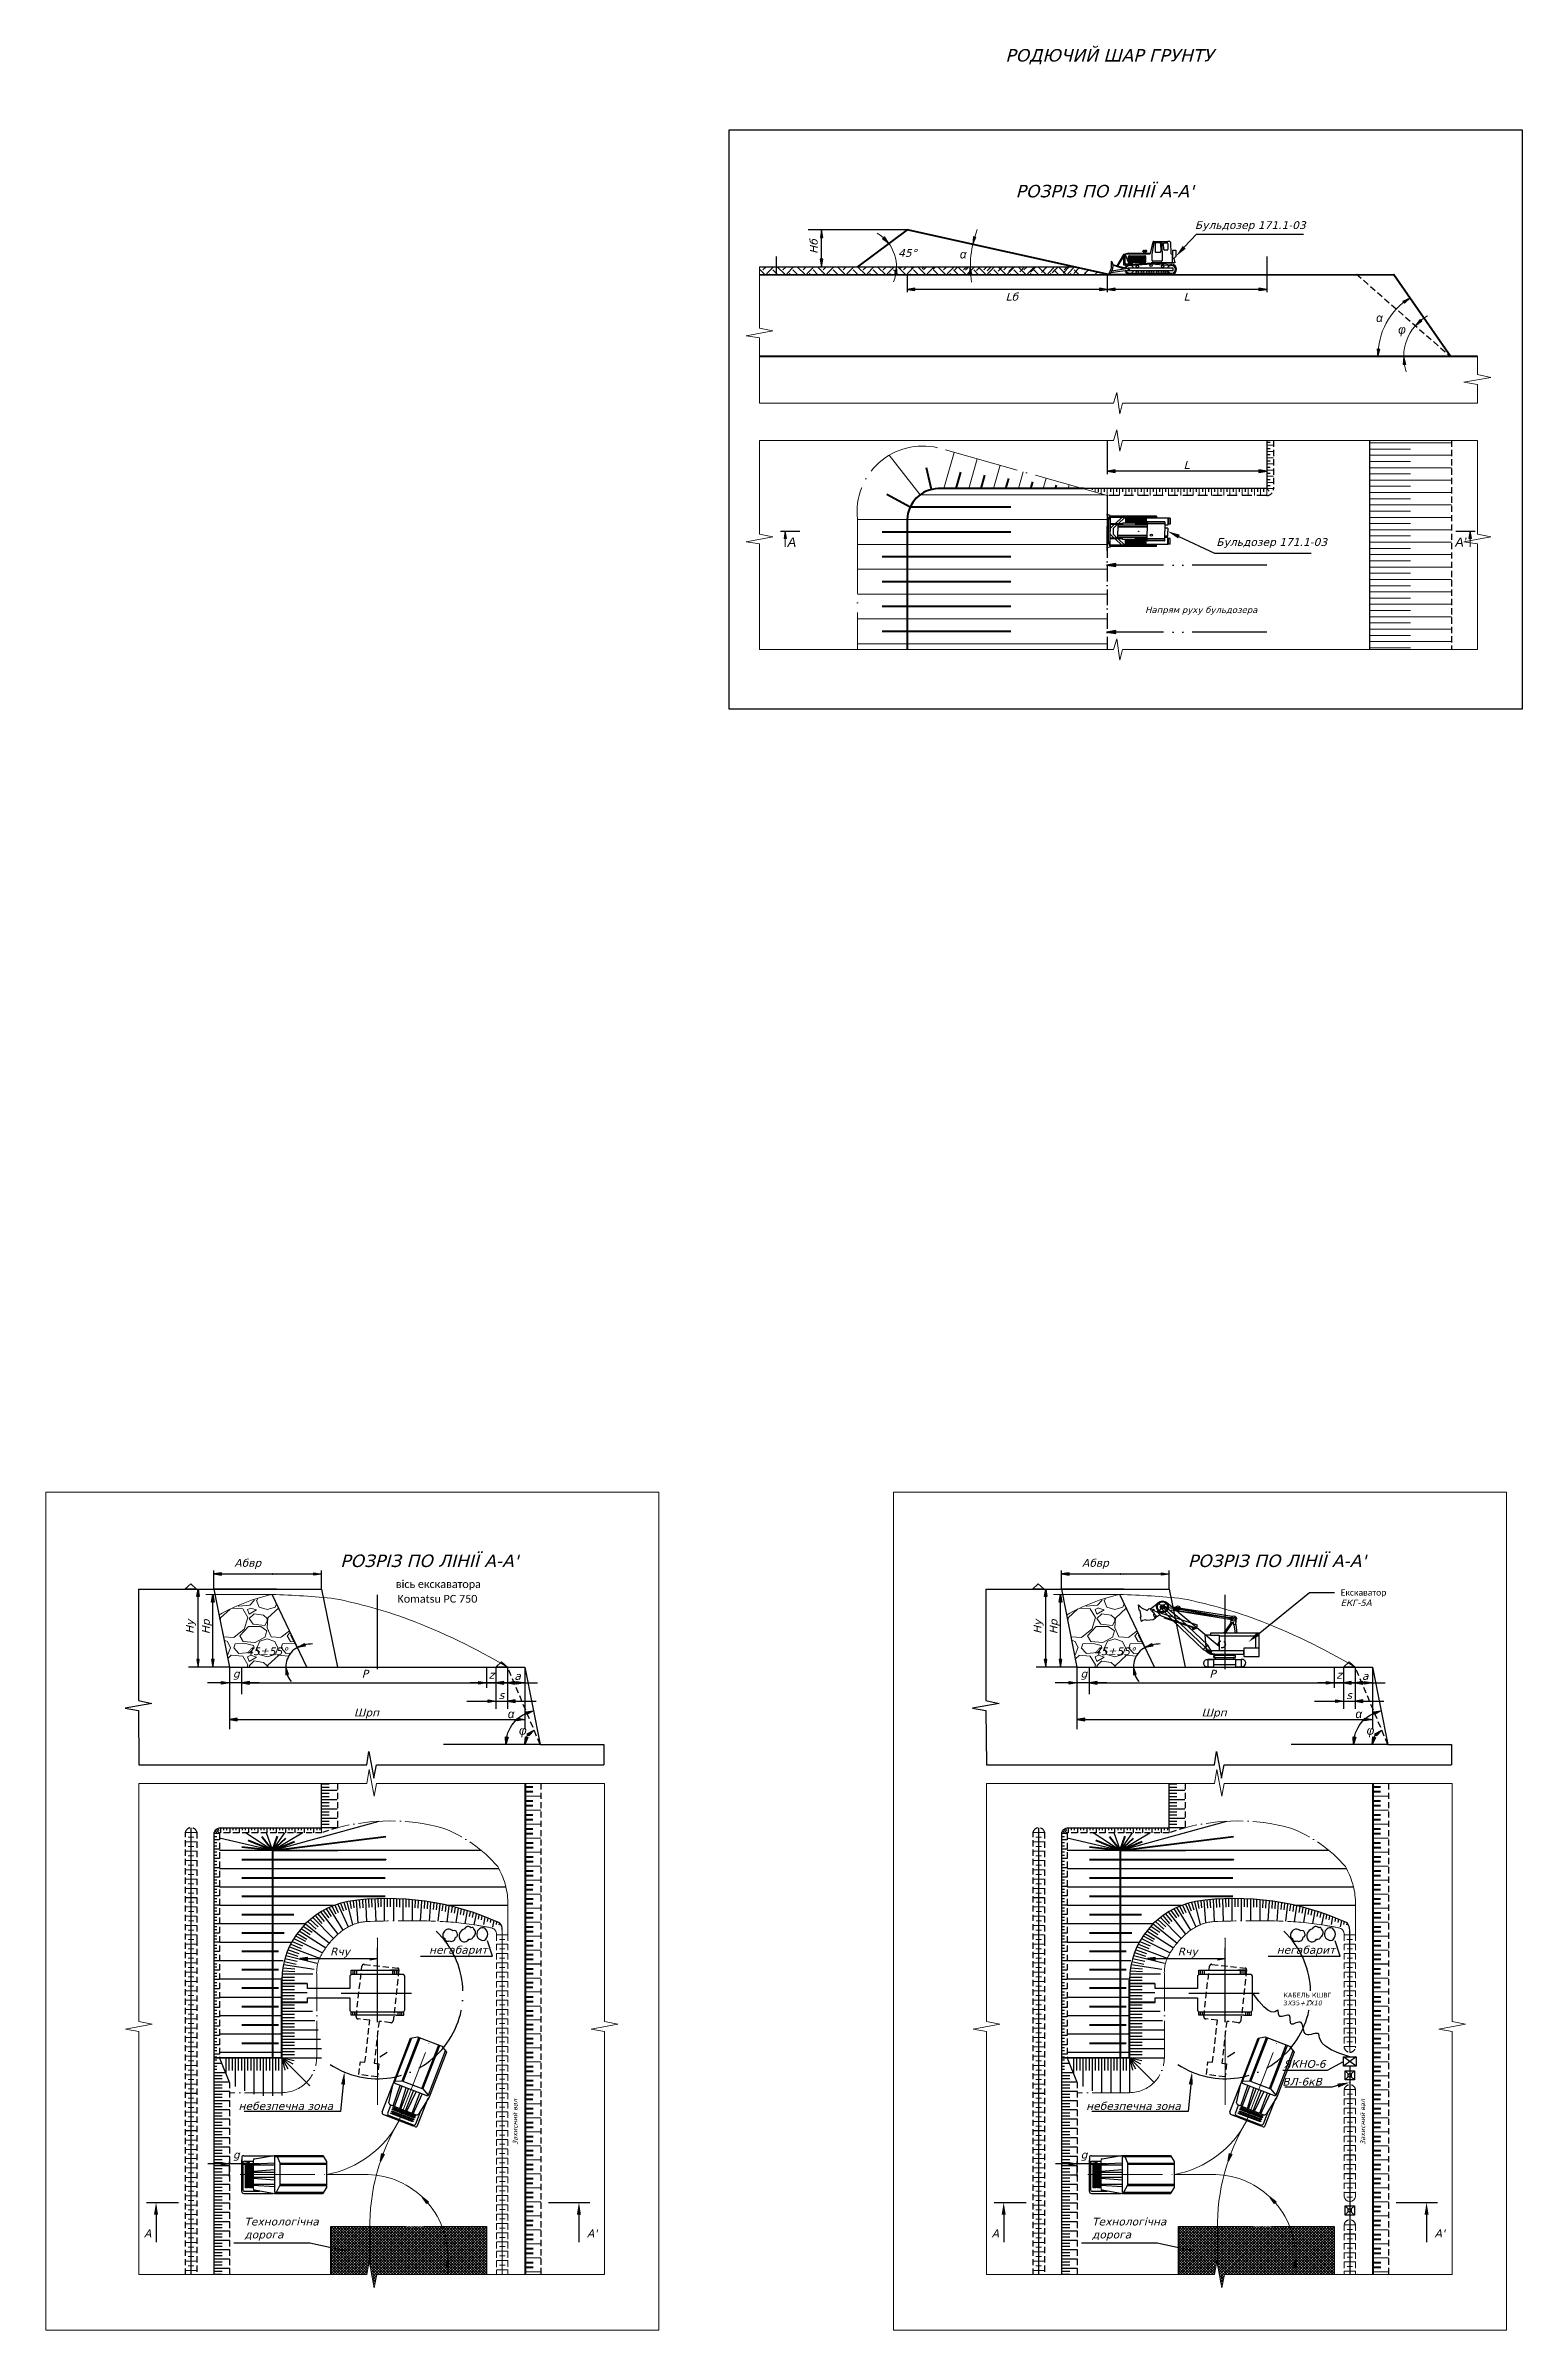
# Model space of a CAD drawing. Header units: millimetres. Extents: x -1138 to 1768, y 100 to 1081.
# Drawn here: x -1138 to -663, y 100 to 836 of the extents above; entities that cross this region are included whole.
import ezdxf
from ezdxf import colors
from ezdxf.entities.mleader import LeaderData, LeaderLine
from ezdxf.math import Vec2, Vec3

# ---------------------------------------------------------------- set-up
doc = ezdxf.new("R2010")
doc.units = ezdxf.units.MM
for name, pattern in [('ACAD_ISO04W100', [30, 24, -3, 0, -3]), ('ACAD_ISO05W100', [33, 24, -3, 0, -3, 0, -3]), ('CENTER', [7.5, 5, -1.25, 0, -1.25]), ('HIDDEN2', [4.7625, 3.175, -1.5875]), ('JIS_02_2.0', [3, 2, -1])]:
    doc.linetypes.add(name, pattern=pattern)
for name, color, linetype in [('НАДЗЕМКА', 7, 'Continuous'), ('ТРАНСПОРТ', 7, 'Continuous'), ('Уступ', 7, 'Continuous')]:
    doc.layers.add(name, color=color, linetype=linetype)
doc.layers.add('По умолчанию', color=7, linetype='Continuous', lineweight=0)
doc.styles.add('Arial_204I', font='ariali.ttf')
doc.styles.get("Standard").update_dxf_attribs({"font": 'calibri.ttf'})
doc.styles.add('стиль1', font='verdanai.ttf', dxfattribs={"height": 2.5})

msp = doc.modelspace()

# ---------------------------------------------------------------- texts
at = {"lineweight": 20, "char_height": 2.5, "attachment_point": 1}
for s, width, insert in [('вісь екскаватора', 29.29689, (-1025.319, 341.904)), ('Komatsu PC 750', 44.72002, (-1024.766, 337.16))]:
    msp.add_mtext_dynamic_manual_height_columns(s, width=width, gutter_width=12.5, heights=[0], dxfattribs=dict(at, insert=insert))
at = {"layer": 'По умолчанию', "color": 0, "linetype": 'Continuous', "lineweight": 15, "style": 'Arial_204I'}
for s, p in [('А', (-899.162, 674.702)), ("А'", (-684.194, 674.71))]:
    msp.add_text(s, height=3, dxfattribs=at).set_placement(p)
at = {"layer": 'ТРАНСПОРТ', "attachment_point": 1, "style": 'стиль1'}
for s, width, heights, insert, char_height in [('РОДЮЧИЙ ШАР ГРУНТУ', 102.648, [7.444], (-829.045, 835.01), 4), ("РОЗРІЗ ПО ЛІНІЇ А-А'", 65.14754, [7.444], (-825.745, 791.267), 4), ('Бульдозер 171.1-03', 53.2395, [0], (-768.004, 779.582), 2.5), ('Бульдозер 171.1-03', 53.2395, [0], (-761.116, 677.499), 2.5), ('Напрям руху бульдозера', 53.2395, [0], (-784.04, 655.403), 2), ("РОЗРІЗ ПО ЛІНІЇ А-А'", 65.14754, [0], (-1043.218, 350.145), 4), ("РОЗРІЗ ПО ЛІНІЇ А-А'", 65.14754, [0], (-770.263, 350.145), 4), ('негабарит', 7.56034, [0], (-1014.62, 224.092), 2.5), ('негабарит', 7.56034, [0], (-741.665, 224.092), 2.5), ('А', 3.84048, [0], (-1106.388, 132.792), 2.5), ('Технологічна дорога', 8.40613, [0], (-1074.094, 136.572), 2.5), ("А'", 3.84048, [0], (-963.759, 132.792), 2.5), ('А', 3.84048, [0], (-833.433, 132.792), 2.5), ('Технологічна дорога', 8.40613, [0], (-801.139, 136.572), 2.5), ("А'", 3.84048, [0], (-690.804, 132.792), 2.5)]:
    msp.add_mtext_dynamic_manual_height_columns(s, width=width, gutter_width=12.5, heights=heights, dxfattribs=dict(at, insert=insert, char_height=char_height))
at = {"layer": 'ТРАНСПОРТ', "linetype": 'JIS_02_2.0', "attachment_point": 1}
for s, width, insert, char_height, style in [('45%%D', 15.99405, (-863.568, 770.621), 2.5, 'стиль1'), ('{\\H1.0833x;α}', 2.78971, (-843.683, 770.291), 2.5, 'Arial_204I'), ('{\\H1.0833x;α}', 2.78971, (-709.643, 749.816), 2.5, 'Arial_204I'), ('{\\H1.0833x;φ}', 2.78971, (-702.547, 746.052), 2.5, 'Arial_204I'), ('{\\H1.0833x;α}', 2.78971, (-989.257, 300.189), 2.5, 'Arial_204I'), ('{\\H1.0833x;α}', 2.78971, (-716.302, 300.189), 2.5, 'Arial_204I'), ('{\\H1.0833x;φ}', 2.78971, (-985.653, 294.862), 2.5, 'Arial_204I'), ('{\\H1.0833x;φ}', 2.78971, (-712.698, 294.862), 2.5, 'Arial_204I'), ('{\\fVerdana|b0|i0|c204|p34;КАБЕЛЬ КШВГ 3}X{\\fVerdana|b0|i0|c204|p34;35}+1X10', 21.17985, (-739.521, 209.002), 1.5, 'стиль1')]:
    msp.add_mtext_dynamic_manual_height_columns(s, width=width, gutter_width=12.5, heights=[0], dxfattribs=dict(at, insert=insert, char_height=char_height, style=style))
at = {"layer": 'ТРАНСПОРТ', "color": 0, "char_height": 1.5, "attachment_point": 1, "rotation": 90, "style": 'стиль1'}
for insert in [(-987.635, 160.076), (-714.679, 160.076)]:
    msp.add_mtext_dynamic_manual_height_columns('3ахисний вал', width=26.68433, gutter_width=12.5, heights=[0], dxfattribs=dict(at, insert=insert))
at = {"layer": 'Уступ', "char_height": 2.5, "attachment_point": 1, "rotation": 90, "style": 'стиль1'}
for s, width, insert in [('Hб', 2.5, (-891.985, 769.047)), ('Hу', 3.90378, (-1092.889, 324.606)), ('Hр', 3.90378, (-1087.731, 324.507)), ('Hу', 3.90378, (-819.934, 324.606)), ('Hр', 3.90378, (-814.776, 324.507))]:
    msp.add_mtext_dynamic_manual_height_columns(s, width=width, gutter_width=12.5, heights=[0], dxfattribs=dict(at, insert=insert))
at = {"layer": 'Уступ', "char_height": 2.5, "attachment_point": 1, "style": 'стиль1'}
for s, width, insert in [('Lб', 3.90378, (-828.964, 756.501)), ('L', 3.90378, (-771.648, 756.501)), ('L', 3.90378, (-771.648, 702.3)), ('Aбвр', 3.90378, (-1077.316, 348.715)), ('Aбвр', 3.90378, (-804.361, 348.715)), ('45%%P55%%D', 3.90378, (-1073.461, 320.251)), ('45%%P55%%D', 3.90378, (-800.506, 320.251)), ('Р', 4.34654, (-1036.288, 313.037)), ('z', 3.90378, (-995.401, 312.686)), ('а', 3.90378, (-987.141, 312.307)), ('Р', 4.34654, (-763.333, 313.037)), ('z', 3.90378, (-722.446, 312.686)), ('а', 3.90378, (-714.186, 312.307)), ('s', 3.90378, (-992.161, 306.126)), ('s', 3.90378, (-719.206, 306.126)), ('Шрп', 3.90378, (-1038.795, 300.521)), ('Шрп', 3.90378, (-765.84, 300.521)), ('Rчу', 3.90378, (-1046.496, 223.548)), ('Rчу', 3.90378, (-773.541, 223.548)), ('ЯКНО-6', 7.86203, (-739.472, 187.357))]:
    msp.add_mtext_dynamic_manual_height_columns(s, width=width, gutter_width=12.5, heights=[0], dxfattribs=dict(at, insert=insert))
at = {"layer": 'Уступ', "color": 3, "char_height": 2.5, "attachment_point": 1, "style": 'стиль1'}
for insert in [(-1077.789, 313.029), (-804.834, 313.029), (-1077.761, 158.117), (-804.806, 158.117)]:
    msp.add_mtext_dynamic_manual_height_columns('{\\C256;g}', width=2.46683, gutter_width=12.5, heights=[0], dxfattribs=dict(at, insert=insert))

# ---------------------------------------------------------------- blocks, each defined once
blk = doc.blocks.new('A$C35AD631C')
at = {"layer": 'ТРАНСПОРТ'}
for p, q in [((11.07, 7.34), (11.07, 7.5)), ((11.31, 7.74), (11.69, 7.74)), ((12.07, 7.74), (11.69, 7.74)), ((12.31, 7.34), (12.31, 7.5)), ((13.48, 6.77), (14.38, 10.45)), ((14.11, 6.56), (14.74, 10.2)), ((14.61, 10.64), (19.14, 10.64)), ((14.98, 10.4), (17.16, 10.4)), ((15.08, 9.94), (15, 7.39)), ((16.53, 10.16), (15.32, 10.16)), ((16.77, 9.94), (16.86, 7.37)), ((17.16, 10.4), (17.25, 4.48)), ((17.8, 8.05), (17.72, 9.97)), ((17.95, 10.2), (18.83, 10.2)), ((18.92, 7.82), (18.04, 7.82)), ((19.07, 9.97), (19.15, 8.05)), ((20.02, 10.4), (20.11, 6.78)), ((20.69, 5.08), (20.73, 7.78)), ((20.73, 7.78), (21.68, 7.78)), ((21.68, 7.78), (21.68, 5.79)), ((13.57, 0), (0.19, 0)), ((6.87, 1.34), (0.79, 0.55)), ((1.14, 3.98), (0.84, 4.11)), ((6.22, 1.93), (1.03, 1.06)), ((1.34, 3.17), (6.08, 1.93)), ((5.07, 1.74), (1.36, 2.95)), ((4.89, 6.42), (2.66, 2.82)), ((3.03, 2.73), (5.36, 6.42)), ((5.36, 6.42), (4.89, 6.42)), ((4.89, 5.54), (4.89, 3.39)), ((4.89, 3.39), (4.89, 3.06)), ((4.89, 3.39), (5.42, 3.39)), ((4.89, 3.06), (6.06, 3.06)), ((5.36, 6.42), (6.62, 3.22)), ((5.37, 3.62), (5.37, 6.35)), ((6.6, 6.82), (5.61, 6.58)), ((5.61, 6.58), (13.24, 6.58)), ((5.61, 3.39), (7.82, 3.39)), ((6.06, 3.06), (13.75, 3.76)), ((6.87, 1.34), (6.15, 1.93)), ((20.82, 2), (6.41, 2)), ((6.41, 1.24), (20.82, 1.24)), ((6.49, 3.92), (6.49, 5.79)), ((6.6, 6.82), (13.49, 6.84)), ((6.6, 2.88), (13.75, 3.39)), ((6.72, 6.03), (11.73, 6.03)), ((11.73, 3.69), (6.72, 3.69)), ((6.74, 5.79), (6.74, 3.92)), ((6.88, 0.37), (20.27, 0.37)), ((7.07, 5.79), (7.07, 3.92)), ((7.41, 5.79), (7.41, 3.92)), ((7.74, 5.79), (7.74, 3.92)), ((8.08, 5.79), (8.08, 3.92)), ((8.41, 5.79), (8.41, 3.92)), ((8.74, 5.79), (8.74, 3.92)), ((9.08, 5.79), (9.08, 3.92)), ((9.41, 5.79), (9.41, 3.92)), ((9.75, 5.79), (9.75, 3.92)), ((10.08, 5.79), (10.08, 3.92)), ((10.42, 5.79), (10.42, 3.92)), ((10.75, 5.79), (10.75, 3.92)), ((11.41, 7.34), (11.07, 7.34)), ((11.09, 5.79), (11.09, 3.92)), ((11.41, 6.83), (11.41, 7.34)), ((11.41, 7.34), (11.69, 7.34)), ((11.41, 7.34), (11.69, 7.34)), ((11.42, 5.79), (11.42, 3.92)), ((11.46, 6.83), (11.69, 6.83)), ((11.97, 7.34), (11.69, 7.34)), ((11.93, 6.83), (11.69, 6.83)), ((11.75, 5.79), (11.75, 3.92)), ((11.97, 7.34), (12.31, 7.34)), ((11.97, 6.83), (11.97, 7.34)), ((11.97, 5.79), (11.97, 3.92)), ((13.49, 6.84), (13.49, 6.84)), ((13.75, 3.76), (20.27, 3.28)), ((20.53, 3.73), (13.75, 3.76)), ((13.75, 3.39), (20.56, 2.88)), ((14.11, 4.48), (14.11, 6.53)), ((17.01, 4.24), (14.35, 4.24)), ((15.24, 7.14), (16.62, 7.14)), ((20.35, 6.54), (20.53, 6.54)), ((20.53, 6.54), (20.72, 6.53)), ((20.53, 6.54), (20.53, 3.73)), ((20.53, 5.12), (20.69, 5.08)), ((21.32, 3.73), (20.53, 3.73)), ((21.03, 5.08), (20.69, 5.08)), ((20.82, 1.24), (20.82, 2)), ((21.68, 5.79), (21.03, 5.08)), ((21.03, 5.08), (21.32, 3.73))]:
    blk.add_line(p, q, dxfattribs=at)
for centre in [(9.31, 2.54), (9.31, 0.76), (10.97, 0.76), (12.68, 0.76), (13.71, 2.96), (14.19, 0.76), (15.86, 0.76), (17.41, 0.76), (17.45, 2.61), (18.72, 0.76)]:
    blk.add_circle(centre, 0.405, dxfattribs=at)
for centre, radius, start, end in [((11.31, 7.5), 0.238, 90, 180), ((12.07, 7.5), 0.238, 0, 90), ((14.61, 10.4), 0.238, 90, 167.31962), ((14.98, 10.16), 0.238, 90, 170.61849), ((15.24, 7.38), 0.238, 176.95522, 270), ((15.32, 9.93), 0.238, 90, 176.95522), ((16.53, 9.93), 0.238, 2.43665, 90), ((16.62, 7.38), 0.238, 270, 2.43665), ((17.95, 9.97), 0.238, 90, 180), ((18.04, 8.05), 0.238, 180, 270), ((18.83, 9.97), 0.238, 0, 90), ((18.92, 8.05), 0.238, 270, 0), ((19.2, 9.12), 1.52, 57.43882, 92.25822), ((6.88, 1.64), 1.64, 120.03761, 162.4862), ((6.88, 1.64), 1.64, 199.5038, 270), ((5.61, 6.35), 0.238, 90, 180), ((5.61, 3.62), 0.238, 180, 270), ((6.88, 1.64), 1.27, 16.33482, 161.6389), ((6.88, 1.64), 1.27, 202.56646, 341.79004), ((6.41, 1.76), 0.238, 90, 147.51515), ((6.41, 1.48), 0.238, 253.37342, 270), ((6.72, 5.79), 0.238, 90, 180), ((6.72, 3.92), 0.238, 180, 270), ((11.46, 6.68), 0.149, 90, 100.30485), ((11.73, 5.79), 0.238, 0, 90), ((11.73, 3.92), 0.238, 270, 0), ((11.93, 6.68), 0.149, 79.69515, 90), ((13.24, 6.82), 0.238, 270, 347.31962), ((14.35, 6.53), 0.238, 170.61849, 180), ((14.35, 4.48), 0.238, 180, 270), ((17.01, 4.48), 0.238, 270, 0), ((17.01, 6.54), 0.238, 0, 4.4749), ((20.27, 1.64), 1.27, 198.20996, 163.66518), ((20.35, 6.78), 0.238, 180, 270), ((20.27, 1.64), 1.64, 270, 90)]:
    blk.add_arc(centre, radius, start, end, dxfattribs=at)
blk.add_spline([(0.84, 4.11), (0.82, 1.95), (0, 0.01)], degree=3, dxfattribs=at)
blk.add_open_spline([(1.14, 3.98), (1.15, 3.97), (1.15, 3.97), (1.15, 3.96), (1.15, 3.95), (1.16, 3.93), (1.16, 3.92), (1.17, 3.89), (1.18, 3.87), (1.18, 3.84), (1.19, 3.82), (1.21, 3.76), (1.22, 3.71), (1.24, 3.61), (1.26, 3.56), (1.28, 3.46), (1.29, 3.42), (1.3, 3.35), (1.31, 3.32), (1.32, 3.26), (1.33, 3.24), (1.34, 3.19), (1.34, 3.18), (1.35, 3.15), (1.35, 3.14), (1.35, 3.12), (1.35, 3.12), (1.35, 3.1), (1.35, 3.1), (1.36, 3.09), (1.36, 3.08), (1.36, 3.07), (1.36, 3.07), (1.36, 3.07), (1.36, 3.06), (1.36, 3.06), (1.36, 3.06), (1.36, 3.06), (1.36, 3.06), (1.36, 3.06), (1.36, 3.06), (1.36, 3.06), (1.36, 3.06), (1.36, 3.06), (1.36, 3.06), (1.36, 3.06), (1.36, 3.06), (1.36, 3.06), (1.36, 3.06), (1.36, 3.06), (1.36, 3.06), (1.36, 3.06), (1.36, 3.06), (1.36, 3.05), (1.36, 3.05), (1.36, 3.05), (1.36, 3.05), (1.36, 3.05), (1.36, 3.05), (1.36, 3.04), (1.36, 3.04), (1.36, 3.02), (1.36, 3.01), (1.36, 2.99), (1.36, 2.97), (1.36, 2.92), (1.36, 2.88), (1.36, 2.78), (1.36, 2.71), (1.36, 2.5), (1.35, 2.35), (1.33, 2.17), (1.32, 2.13), (1.31, 2.05), (1.3, 2.01), (1.29, 1.95), (1.29, 1.93), (1.28, 1.88), (1.27, 1.84), (1.26, 1.76), (1.25, 1.72), (1.22, 1.61), (1.2, 1.53), (1.15, 1.39), (1.13, 1.31), (1.1, 1.22), (1.09, 1.2), (1.07, 1.14), (1.05, 1.1), (1.03, 1.05), (1.02, 1.03), (1, 0.98), (0.99, 0.95), (0.97, 0.91), (0.97, 0.89), (0.95, 0.86), (0.94, 0.83), (0.92, 0.8), (0.92, 0.79), (0.91, 0.77), (0.91, 0.76), (0.9, 0.75), (0.9, 0.75), (0.9, 0.74), (0.9, 0.74), (0.89, 0.73), (0.89, 0.72), (0.88, 0.7), (0.87, 0.68), (0.84, 0.64), (0.83, 0.62), (0.81, 0.58), (0.79, 0.56), (0.76, 0.52), (0.75, 0.5), (0.71, 0.45), (0.69, 0.43), (0.64, 0.38), (0.62, 0.35), (0.58, 0.32), (0.58, 0.31), (0.55, 0.29), (0.53, 0.27), (0.51, 0.25), (0.5, 0.24), (0.49, 0.22), (0.47, 0.21), (0.45, 0.19), (0.45, 0.19), (0.44, 0.18), (0.44, 0.18), (0.44, 0.18), (0.43, 0.18), (0.43, 0.18), (0.43, 0.18), (0.43, 0.18), (0.43, 0.18), (0.43, 0.18), (0.43, 0.18), (0.43, 0.17), (0.43, 0.17), (0.43, 0.17), (0.43, 0.17), (0.43, 0.17), (0.43, 0.17), (0.42, 0.17), (0.42, 0.17), (0.42, 0.16), (0.41, 0.16), (0.4, 0.15), (0.4, 0.14), (0.38, 0.13), (0.38, 0.12), (0.37, 0.11), (0.36, 0.11), (0.36, 0.1), (0.36, 0.1), (0.36, 0.1), (0.36, 0.1), (0.36, 0.1)], degree=3, knots=[101.523144, 101.523144, 101.523144, 101.523144, 103.528368, 103.528368, 105.533592, 105.533592, 109.505129, 109.505129, 113.476667, 113.476667, 117.448204, 117.448204, 126.529191, 126.529191, 135.610178, 135.610178, 143.020566, 143.020566, 148.830987, 148.830987, 154.641408, 154.641408, 158.379145, 158.379145, 161.400626, 161.400626, 163.728798, 163.728798, 165.5702, 165.5702, 167.037897, 167.037897, 168.221052, 168.221052, 168.585849, 168.585849, 168.859568, 168.859568, 169.002891, 169.002891, 169.090099, 169.090099, 169.121011, 169.121011, 169.14934, 169.14934, 169.172486, 169.172486, 169.220684, 169.220684, 169.317082, 169.317082, 169.509876, 169.509876, 169.895464, 169.895464, 170.666641, 170.666641, 172.208995, 172.208995, 175.293702, 175.293702, 181.463117, 181.463117, 193.801946, 193.801946, 218.479604, 218.479604, 267.834922, 267.834922, 366.545556, 366.545556, 394.101566, 394.101566, 421.657575, 421.657575, 434.912882, 434.912882, 461.423496, 461.423496, 487.934109, 487.934109, 540.955336, 540.955336, 593.976563, 593.976563, 608.788775, 608.788775, 638.413199, 638.413199, 650.687458, 650.687458, 675.235976, 675.235976, 684.320313, 684.320313, 702.488985, 702.488985, 710.986799, 710.986799, 716.586367, 716.586367, 719.174645, 719.174645, 721.762922, 721.762922, 726.939476, 726.939476, 739.976006, 739.976006, 750.820605, 750.820605, 761.665203, 761.665203, 772.509802, 772.509802, 783.354401, 783.354401, 794.199, 794.199, 797.137727, 797.137727, 803.015181, 803.015181, 805.111319, 805.111319, 809.303594, 809.303594, 810.968014, 810.968014, 811.368073, 811.368073, 811.688161, 811.688161, 811.853206, 811.853206, 811.89545, 811.89545, 811.937695, 811.937695, 812.022183, 812.022183, 812.19116, 812.19116, 812.529114, 812.529114, 813.205023, 813.205023, 814.55684, 814.55684, 817.260474, 817.260474, 820.693003, 820.693003, 824.125532, 824.125532, 826.649683, 826.649683, 827.354386, 827.354386, 827.354386, 827.354386], dxfattribs=at)
blk = doc.blocks.new('A$C41F85E34')
at = {"layer": 'Уступ'}
h = blk.add_hatch(color=256, dxfattribs=at)
h.dxf.hatch_style = 1
h.paths.add_polyline_path([(-1.72, 1.81), (-2.02, 1.53), (0, 0)])
h.paths.add_polyline_path([(-1.42, 2.1), (-1.72, 1.81), (0, 0)])
blk.add_lwpolyline([(0, 0), (-2.02, 1.53), (-1.42, 2.1), (0, 0)], dxfattribs=at)
blk = doc.blocks.new('A$C26E32937')
at = {"layer": 'ТРАНСПОРТ', "color": 7, "linetype": 'JIS_02_2.0'}
blk.add_line((-17.79, -4.5), (-17.79, 1.5), dxfattribs=at)
at = {"layer": 'ТРАНСПОРТ', "color": 7, "linetype": 'JIS_02_2.0', "lineweight": 25}
for points in [[(-17.79, 1.5), (-17.79, 1.5), (-13.6, 1.5), (-13.6, 0), (0, 0)], [(0, -3), (-13.6, -3), (-13.6, -4.5), (-17.79, -4.5)], [(17.16, -7.5), (17.36, -7.48), (17.53, -7.44), (17.63, -7.35), (17.68, -7.21), (17.7, -7)]]:
    blk.add_lwpolyline(points, dxfattribs=at)
for points in [[(0, 0), (0, 3.8, -0.414214), (0.69, 4.5), (17.01, 4.5, -0.414214), (17.7, 3.8), (17.7, -7)], [(17.16, -7.5), (0.69, -7.5, -0.414214), (0, -6.81), (0, -3)]]:
    blk.add_lwpolyline(points, format="xyb", dxfattribs=at)
blk = doc.blocks.new('A$C3F031176')
for p, q in [((-27.28, 5.4), (-27.28, -4.71)), ((-27.28, -5.43), (-27.28, 4.68)), ((-26.96, 3.62), (-26.96, -4.69)), ((-26.66, 6.06), (-17.19, 6.06)), ((-26.34, 4.29), (-23.59, 4.29)), ((-23.59, 4.43), (-23.58, -4.41)), ((-23.59, 3.45), (-16.66, 3.73)), ((-23.59, 3.07), (-16.66, 3.07)), ((-23.58, 1.13), (-16.66, 1.65)), ((-23.58, 0.81), (-16.66, 0.81)), ((-23.17, 5.09), (-16.92, 6.11)), ((-16.92, 6.11), (-1.15, 6.11)), ((-16.66, -5.79), (-16.66, 5.78)), ((-16.66, 5.78), (-0.96, 5.78)), ((-15.95, 5.78), (-15.06, 3.77)), ((-15.06, 3.77), (-15.06, -3.46)), ((-15.06, 3.71), (0, 3.71)), ((-15.06, 3.32), (0, 3.32)), ((-1.15, 6.11), (0, 4.16)), ((0, 4.16), (0, -4.16)), ((-26.66, -6.1), (-17.19, -6.1)), ((-26.34, -5.37), (-21.56, -5.37)), ((-23.58, -0.82), (-16.66, -0.82)), ((-23.58, -1.19), (-16.66, -1.73)), ((-23.58, -3.09), (-16.66, -3.09)), ((-23.58, -3.46), (-16.66, -3.83)), ((-16.75, -6.27), (-23.17, -5.07)), ((-1.27, -6.27), (-16.75, -6.27)), ((-0.97, -5.79), (-16.66, -5.79)), ((-15.06, -3.46), (-16.28, -5.79)), ((-15.06, -3.12), (0, -3.12)), ((-15.06, -3.52), (0, -3.52)), ((0, -4.16), (-1.27, -6.27))]:
    blk.add_line(p, q)
at = {"linetype": 'ACAD_ISO04W100', "lineweight": 0}
blk.add_line((-27.77, -0.02), (0, -0.02), dxfattribs=at)
for points in [[(-26.12, 3.37), (-25.81, 3.37), (-25.81, -4.31), (-26.12, -4.31)], [(-25.51, 3.37), (-25.2, 3.37), (-25.2, -4.31), (-25.51, -4.31)], [(-24.8, 3.37), (-24.5, 3.37), (-24.5, -4.31), (-24.8, -4.31)], [(-24.26, 3.37), (-23.95, 3.37), (-23.95, -4.31), (-24.26, -4.31)]]:
    blk.add_lwpolyline(points, close=True)
for centre, radius, start, end in [((-26.71, 5.48), 0.583, 85.666, 188.09311), ((-26.38, 3.7), 0.583, 85.666, 188.09311), ((-22.96, 4.5), 0.63, 109.96516, 186.476), ((-26.71, -5.51), 0.583, 171.90689, 274.334), ((-26.36, -4.77), 0.604, 172.8512, 272.37376), ((-22.96, -4.48), 0.63, 173.524, 250.03484)]:
    blk.add_arc(centre, radius, start, end)
blk = doc.blocks.new('A$C536E4552')
at = {"layer": 'Уступ'}
for p, q in [((-0.51, 0.5), (-1.51, 1.5)), ((0.49, 0.5), (1.49, 1.5)), ((-0.51, -0.5), (-1.51, -1.5)), ((0.49, -0.5), (1.49, -1.5))]:
    blk.add_line(p, q, dxfattribs=at)
for points in [[(-1.51, 1.5), (1.49, 1.5), (1.49, -1.5), (-1.51, -1.5)], [(-0.51, 0.5), (0.49, 0.5), (0.49, -0.5), (-0.51, -0.5)]]:
    blk.add_lwpolyline(points, close=True, dxfattribs=at)
blk = doc.blocks.new('A$C7D8B04B4')
at = {"layer": 'Уступ'}
blk.add_lwpolyline([(-2, 1.5), (2, 1.5), (2, -1.5), (-2, -1.5)], close=True, dxfattribs=at)
for points in [[(2, -1.5), (-2, 1.5)], [(2, 1.5), (-2, -1.5)]]:
    blk.add_lwpolyline(points, dxfattribs=at)

# ---------------------------------------------------------------- hatches: boundary and pattern name
at = {"lineweight": 15}
h = msp.add_hatch(dxfattribs=at)
h.set_pattern_fill('ANSI31', color=256, scale=0.8)
h.paths.add_polyline_path([(-806.841, 764.888), (-860.65, 776.794), (-876.651, 764.888)], flags=17)
edge = h.paths.add_edge_path()
edge.add_line((-795.827, 762.451), (-860.65, 776.794))
edge.add_line((-860.65, 776.794), (-876.651, 764.888))
at = {"lineweight": 13}
h = msp.add_hatch(color=256, dxfattribs=at)
h.dxf.hatch_style = 1
h.paths.add_polyline_path([(-866.574, 772.386), (-868.567, 773.952), (-867.951, 774.514)])
h = msp.add_hatch(color=256, dxfattribs=at)
h.dxf.hatch_style = 1
h.paths.add_polyline_path([(-839.523, 772.12), (-838.489, 774.434), (-839.296, 774.644)])
h = msp.add_hatch(color=256, dxfattribs=at)
h.dxf.hatch_style = 1
h.paths.add_polyline_path([(-864.754, 762.442), (-863.925, 762.359), (-864.091, 764.888)])
h = msp.add_hatch(color=256, dxfattribs=at)
h.dxf.hatch_style = 1
h.paths.add_polyline_path([(-840.314, 764.888), (-839.804, 762.405), (-840.637, 762.374)])
at = {"lineweight": 20}
h = msp.add_hatch(dxfattribs=at)
h.set_pattern_fill('GRAVEL', color=256, scale=0.6)
h.paths.add_polyline_path([(-1065.172, 337.289, 0.0800133), (-1082.253, 330.656), (-1078.923, 313.938), (-1060.719, 313.938, -0.0894759), (-1060.28, 316.445, -0.1758068), (-1057.131, 320.186), (-1058.113, 322.104), (-1057.931, 322.268)])
h.paths.add_polyline_path([(-1074.167, 316.404), (-1059.495, 316.404), (-1059.495, 321.833), (-1074.167, 321.833)], flags=24)
h = msp.add_hatch(dxfattribs=at)
h.set_pattern_fill('GRAVEL', color=256, scale=0.6)
h.set_pattern_definition([(228.01279, (283.9279, 15.24), (-121.92, -137.16), [2.05033, -202.9829]), (184.96974, (282.5563, 13.716), (182.87999993, 15.24000087), [3.51843, -348.3243]), (132.51045, (279.0511, 13.4112), (152.4000001, -167.63999994), [2.48089, -245.60834]), (267.27369, (273.1075, 9.6012), (15.24000003, 304.8), [3.20403, -317.19862]), (292.833654, (272.9551, 6.4008), (-76.2, 182.88), [3.1418, -311.03885]), (357.27369, (274.1743, 3.5052), (-304.8, 15.24000003), [3.20403, -317.19862]), (37.69424, (277.3747, 3.3528), (-198.12, -152.4), [4.23716, -419.47869]), (72.25533, (280.7275, 5.9436), (106.68000003, 335.28), [4.00032, -396.03154]), (121.429566, (281.9467, 9.7536), (-121.92, 198.12), [3.21488, -318.27327]), (175.23636, (280.2703, 12.4968), (167.64, -15.24), [3.67028, -179.84362]), (222.39744, (276.6127, 12.8016), (-182.88, -167.64), [4.74647, -469.90064]), (138.81407, (288.1951, 9.4488), (-106.68, 91.44), [1.62003, -160.3834]), (171.469234, (286.9759, 10.5156), (198.12, -30.47999997), [3.08209, -305.12783]), (225, (283.928, 10.973), (-2e-15, -15.24), [2.15526, -19.39736]), (203.1986, (282.861, 12.8016), (76.2, 30.48), [1.16065, -114.90373]), (291.8014, (281.7943, 12.3444), (-15.24, 45.72), [1.6414, -80.42852]), (30.96376, (282.404, 10.8204), (45.72, 30.48), [2.66592, -86.19779]), (161.56505, (284.69, 12.192), (30.48, -15.24), [1.92772, -46.26539]), (16.38954, (272.9551, 12.3444), (152.4, 45.72), [2.70053, -267.35296]), (70.34618, (275.5459, 13.1064), (-60.96, -167.64), [2.2656, -224.2933]), (293.1986, (284.6899, 15.24), (-30.48, 76.2), [2.32128, -113.7431]), (343.61046, (285.6043, 13.1064), (-152.4, 45.72), [2.70053, -267.35296]), (339.44395, (272.955, 2.8956), (-76.2, 30.48), [2.60421, -127.6064]), (294.77514, (275.3935, 1.9812), (-76.2000001, 167.64), [2.18203, -216.02156]), (66.8014, (284.8423, 6e-07), (30.48, 76.2), [2.32128, -113.7431]), (17.354025, (285.7567, 2.1336), (-198.12, -60.96), [2.5547, -252.91426]), (69.44395, (277.3747, 6e-07), (-30.48, -76.2), [1.3021, -128.90851]), (101.30993, (283.928, 6e-07), (-15.24, 60.96), [0.77709, -76.93197]), (165.96376, (283.7755, 0.762), (45.72, -15.24), [3.1418, -59.69433]), (186.009006, (280.7275, 1.524), (152.4, 15.24), [2.9116, -288.24819]), (303.69007, (282.404, 9.449), (-15.24, 30.48), [2.19794, -52.75066]), (353.157227, (283.6231, 7.62), (259.08, -30.48), [3.83734, -379.89605]), (60.9454, (287.4331, 7.1628), (-60.96, -106.68), [1.56905, -155.33635]), (90, (288.195, 8.534), (-15.24, 15.24), [0.9144, -14.3256]), (120.25644, (280.4227, 1.9812), (60.96, -106.68), [2.1172, -209.60364]), (48.01279, (279.3559, 3.81), (121.92, 137.16), [4.10066, -200.93257]), (0, (282.099, 6.858), (15.24, 15.24), [3.9624, -11.2776]), (325.30485, (286.0615, 6.858), (152.40000006, -106.6799999), [2.40966, -238.5559]), (254.0546, (288.0427, 5.4864), (-15.24, -60.96), [2.21897, -108.7299]), (207.645975, (287.4331, 3.3528), (-289.56, -152.39999998), [3.61287, -357.67479]), (175.42608, (284.2327, 1.6764), (-198.12, 15.24), [3.82218, -378.39508])])
h.paths.add_polyline_path([(-792.217, 337.289, 0.0800133), (-809.298, 330.656), (-805.968, 313.938), (-787.763, 313.938, -0.0894759), (-787.325, 316.445, -0.1758068), (-784.176, 320.186), (-785.158, 322.104), (-784.976, 322.268)])
h.paths.add_polyline_path([(-801.212, 316.404), (-786.54, 316.404), (-786.54, 321.833), (-801.212, 321.833)], flags=24)
at = {"lineweight": 5}
h = msp.add_hatch(dxfattribs=at)
h.set_pattern_fill('ANSI37', color=253, scale=0.2)
h.paths.add_polyline_path([(-1010.414, 133.733), (-1033.716, 133.733, 0.0038075), (-1033.709, 132.721), (-1033.709, 124.675), (-1033.709, 121.499), (-1032.329, 113.963), (-1031.451, 118.257), (-1008.617, 118.257), (-1008.617, 120.531), (-1009.058, 120.535), (-1008.617, 123.031), (-1008.617, 124.675, 0.0884)])
h.paths.add_polyline_path([(-1033.709, 132.721, -0.0038075), (-1033.716, 133.733), (-1046.255, 133.733), (-1046.255, 118.257), (-1034.614, 118.257), (-1033.902, 122.551), (-1033.709, 121.499), (-1033.709, 124.675)])
h.paths.add_polyline_path([(-996.07, 133.733), (-1010.414, 133.733, -0.0884), (-1008.617, 124.675), (-1008.617, 123.031), (-1008.224, 120.527), (-1008.617, 120.531), (-1008.617, 118.257), (-996.07, 118.257)])
h = msp.add_hatch(dxfattribs=at)
h.set_pattern_fill('ANSI37', color=253, scale=0.2)
h.paths.add_polyline_path([(-760.754, 132.721, -0.0038075), (-760.76, 133.733), (-773.3, 133.733), (-773.3, 118.257), (-761.659, 118.257), (-760.947, 122.551), (-760.754, 121.499), (-760.754, 124.675)])
h.paths.add_polyline_path([(-737.459, 133.733), (-760.76, 133.733, 0.0038075), (-760.754, 132.721), (-760.754, 124.675), (-760.754, 121.499), (-759.374, 113.963), (-758.496, 118.257), (-735.662, 118.257), (-735.662, 120.531), (-736.102, 120.535), (-735.662, 123.031), (-735.662, 124.675, 0.0884)])
h.paths.add_polyline_path([(-723.115, 133.733), (-737.459, 133.733, -0.0884), (-735.662, 124.675), (-735.662, 123.031), (-735.269, 120.527), (-735.662, 120.531), (-735.662, 118.257), (-723.115, 118.257)])
at = {"layer": 'По умолчанию', "lineweight": 0}
h = msp.add_hatch(color=0, dxfattribs=at)
h.paths.add_polyline_path([(-899.891, 677.386), (-899.537, 677.396), (-899.889, 679.711)])
h.paths.add_polyline_path([(-899.889, 679.711), (-900.306, 677.373), (-899.891, 677.386)])
h = msp.add_hatch(color=0, dxfattribs=at)
h.paths.add_polyline_path([(-679.333, 677.386), (-678.978, 677.396), (-679.33, 679.711)])
h.paths.add_polyline_path([(-679.33, 679.711), (-679.747, 677.373), (-679.333, 677.386)])
at = {"layer": 'ТРАНСПОРТ'}
h = msp.add_hatch(dxfattribs=at)
h.set_pattern_fill('EARTH', color=256, scale=0.72, angle=45)
h.set_pattern_definition([(45, (-1274.4677, 361.7718), (6e-16, 6.465784), [4.572, -4.572]), (45, (-1275.68, 362.984), (6e-16, 6.465784), [4.572, -4.572]), (45, (-1276.8924, 364.1964), (6e-16, 6.465784), [4.572, -4.572]), (135, (-1276.8924, 365.0047), (-6.465784, 6e-16), [4.572, -4.572]), (135, (-1275.68, 366.217), (-6.465784, 6e-16), [4.572, -4.572]), (135, (-1274.4677, 367.4293), (-6.465784, 6e-16), [4.572, -4.572])])
h.paths.add_polyline_path([(-908.245, 764.888), (-908.245, 762.381), (-802.571, 762.38), (-806.841, 764.888)])
at = {"layer": 'ТРАНСПОРТ', "lineweight": 20}
h = msp.add_hatch(color=256, dxfattribs=at)
h.dxf.hatch_style = 1
h.paths.add_polyline_path([(-700.515, 753.156), (-700.996, 753.836), (-698.715, 754.939)])
h = msp.add_hatch(color=256, dxfattribs=at)
h.dxf.hatch_style = 1
h.paths.add_polyline_path([(-697.003, 745.932), (-694.917, 747.372), (-695.497, 747.97)])
h = msp.add_hatch(color=256, dxfattribs=at)
h.dxf.hatch_style = 1
h.paths.add_polyline_path([(-709.039, 735.913), (-709.326, 738.431), (-708.494, 738.388)])
h = msp.add_hatch(color=256, dxfattribs=at)
h.dxf.hatch_style = 1
h.paths.add_polyline_path([(-700.957, 733.401), (-700.127, 733.471), (-700.753, 735.927)])
at = {"layer": 'Уступ'}
h = msp.add_hatch(color=256, dxfattribs=at)
h.dxf.hatch_style = 1
h.paths.add_polyline_path([(-888.206, 776.794), (-888.336, 775.645), (-888.193, 775.884), (-888.187, 774.37), (-888.6, 774.368)])
h.paths.add_polyline_path([(-888.188, 775.882), (-888.045, 775.64), (-888.143, 776.443), (-887.766, 774.372), (-888.182, 774.37)])
h.paths.add_polyline_path([(-888.206, 776.794), (-888.197, 776.744), (-888.193, 775.884), (-888.336, 775.645)])
h.paths.add_polyline_path([(-888.191, 776.71), (-888.143, 776.443), (-888.045, 775.64), (-888.188, 775.882)])
h = msp.add_hatch(color=256, dxfattribs=at)
h.dxf.hatch_style = 1
h.paths.add_polyline_path([(-888.206, 764.904), (-888.076, 766.053), (-888.219, 765.814), (-888.226, 767.328), (-887.813, 767.33)])
h.paths.add_polyline_path([(-888.225, 765.816), (-888.368, 766.058), (-888.27, 765.256), (-888.647, 767.326), (-888.23, 767.328)])
h.paths.add_polyline_path([(-888.206, 764.904), (-888.216, 764.954), (-888.219, 765.814), (-888.076, 766.053)])
h.paths.add_polyline_path([(-888.222, 764.988), (-888.27, 765.256), (-888.368, 766.058), (-888.225, 765.816)])
h = msp.add_hatch(color=256, dxfattribs=at)
h.dxf.hatch_style = 1
h.paths.add_polyline_path([(-858.15, 757.631), (-860.65, 757.631), (-858.15, 757.215)])
h.paths.add_polyline_path([(-858.15, 758.048), (-860.65, 757.631), (-858.15, 757.631)])
h = msp.add_hatch(color=256, dxfattribs=at)
h.dxf.hatch_style = 1
h.paths.add_polyline_path([(-798.71, 757.631), (-796.21, 757.631), (-798.71, 758.048)])
h.paths.add_polyline_path([(-798.71, 757.215), (-796.21, 757.631), (-798.71, 757.631)])
h = msp.add_hatch(color=256, dxfattribs=at)
h.dxf.hatch_style = 1
h.paths.add_polyline_path([(-793.645, 757.631), (-796.145, 757.631), (-793.645, 757.215)])
h.paths.add_polyline_path([(-793.645, 758.048), (-796.145, 757.631), (-793.645, 757.631)])
h = msp.add_hatch(color=256, dxfattribs=at)
h.dxf.hatch_style = 1
h.paths.add_polyline_path([(-747.379, 757.631), (-744.879, 757.631), (-747.379, 758.048)])
h.paths.add_polyline_path([(-747.379, 757.215), (-744.879, 757.631), (-747.379, 757.631)])
h = msp.add_hatch(color=256, dxfattribs=at)
h.dxf.hatch_style = 1
h.paths.add_polyline_path([(-793.645, 699.069), (-796.145, 699.069), (-793.645, 698.653)])
h.paths.add_polyline_path([(-793.645, 699.486), (-796.145, 699.069), (-793.645, 699.069)])
h = msp.add_hatch(color=256, dxfattribs=at)
h.dxf.hatch_style = 1
h.paths.add_polyline_path([(-747.379, 699.069), (-744.879, 699.069), (-747.379, 699.486)])
h.paths.add_polyline_path([(-747.379, 698.653), (-744.879, 699.069), (-747.379, 699.069)])
h = msp.add_hatch(color=256, dxfattribs=at)
h.dxf.hatch_style = 1
h.paths.add_polyline_path([(-793.453, 668.844), (-796.453, 668.844), (-793.453, 668.344)])
h.paths.add_polyline_path([(-793.453, 669.344), (-796.453, 668.844), (-793.453, 668.844)])
h = msp.add_hatch(color=256, dxfattribs=at)
h.dxf.hatch_style = 1
h.paths.add_polyline_path([(-793.453, 647.244), (-796.453, 647.244), (-793.453, 646.744)])
h.paths.add_polyline_path([(-793.453, 647.744), (-796.453, 647.244), (-793.453, 647.244)])
h = msp.add_hatch(color=256, dxfattribs=at)
h.dxf.hatch_style = 1
h.paths.add_polyline_path([(-1089.002, 339.046), (-1088.867, 337.898), (-1089.011, 338.136), (-1089.011, 336.622), (-1088.598, 336.622)])
h.paths.add_polyline_path([(-1089.016, 338.135), (-1089.159, 337.892), (-1089.064, 338.694), (-1089.431, 336.622), (-1089.015, 336.622)])
h.paths.add_polyline_path([(-1089.002, 339.046), (-1089.011, 338.996), (-1089.011, 338.136), (-1088.867, 337.898)])
h.paths.add_polyline_path([(-1089.017, 338.962), (-1089.064, 338.694), (-1089.159, 337.892), (-1089.016, 338.135)])
h = msp.add_hatch(color=256, dxfattribs=at)
h.dxf.hatch_style = 1
h.paths.add_polyline_path([(-1081.425, 343.893), (-1083.925, 343.893), (-1083.925, 343.893), (-1081.425, 343.476)])
h.paths.add_polyline_path([(-1081.425, 344.31), (-1083.925, 343.893), (-1081.425, 343.893)])
h = msp.add_hatch(color=256, dxfattribs=at)
h.dxf.hatch_style = 1
h.paths.add_polyline_path([(-1051.724, 343.889), (-1049.224, 343.889), (-1049.224, 343.889), (-1051.724, 343.472)])
h.paths.add_polyline_path([(-1051.724, 344.306), (-1049.224, 343.889), (-1051.724, 343.889)])
h = msp.add_hatch(color=256, dxfattribs=at)
h.dxf.hatch_style = 1
h.paths.add_polyline_path([(-816.047, 339.046), (-815.912, 337.898), (-816.056, 338.136), (-816.056, 336.622), (-815.643, 336.622)])
h.paths.add_polyline_path([(-816.061, 338.135), (-816.204, 337.892), (-816.109, 338.694), (-816.476, 336.622), (-816.06, 336.622)])
h.paths.add_polyline_path([(-816.047, 339.046), (-816.056, 338.996), (-816.056, 338.136), (-815.912, 337.898)])
h.paths.add_polyline_path([(-816.062, 338.962), (-816.109, 338.694), (-816.204, 337.892), (-816.061, 338.135)])
h = msp.add_hatch(color=256, dxfattribs=at)
h.dxf.hatch_style = 1
h.paths.add_polyline_path([(-808.47, 343.893), (-810.97, 343.893), (-810.97, 343.893), (-808.47, 343.476)])
h.paths.add_polyline_path([(-808.47, 344.31), (-810.97, 343.893), (-808.47, 343.893)])
h = msp.add_hatch(color=256, dxfattribs=at)
h.dxf.hatch_style = 1
h.paths.add_polyline_path([(-778.769, 343.889), (-776.269, 343.889), (-776.269, 343.889), (-778.769, 343.472)])
h.paths.add_polyline_path([(-778.769, 344.306), (-776.269, 343.889), (-778.769, 343.889)])
h = msp.add_hatch(color=256, dxfattribs=at)
h.dxf.hatch_style = 1
h.paths.add_polyline_path([(-1084.246, 337.289), (-1084.111, 336.141), (-1084.255, 336.379), (-1084.255, 334.865), (-1083.842, 334.865)])
h.paths.add_polyline_path([(-1084.26, 336.378), (-1084.402, 336.135), (-1084.308, 336.938), (-1084.675, 334.865), (-1084.259, 334.865)])
h.paths.add_polyline_path([(-1084.246, 337.289), (-1084.255, 337.239), (-1084.255, 336.379), (-1084.111, 336.141)])
h.paths.add_polyline_path([(-1084.26, 337.206), (-1084.308, 336.938), (-1084.402, 336.135), (-1084.26, 336.378)])
h = msp.add_hatch(color=256, dxfattribs=at)
h.dxf.hatch_style = 1
h.paths.add_polyline_path([(-811.291, 337.289), (-811.155, 336.141), (-811.299, 336.379), (-811.299, 334.865), (-810.886, 334.865)])
h.paths.add_polyline_path([(-811.305, 336.378), (-811.447, 336.135), (-811.353, 336.938), (-811.72, 334.865), (-811.304, 334.865)])
h.paths.add_polyline_path([(-811.291, 337.289), (-811.299, 337.239), (-811.299, 336.379), (-811.155, 336.141)])
h.paths.add_polyline_path([(-811.305, 337.206), (-811.353, 336.938), (-811.447, 336.135), (-811.305, 336.378)])
h = msp.add_hatch(color=256, dxfattribs=at)
h.dxf.hatch_style = 1
h.paths.add_polyline_path([(-1054.634, 321.081, 0.0531064), (-1056.096, 320.679), (-1056.331, 320.375), (-1054.498, 320.687)])
h.paths.add_polyline_path([(-1054.771, 321.475), (-1056.006, 320.796), (-1056.096, 320.679, -0.0531064), (-1054.634, 321.081)])
h.paths.add_polyline_path([(-1056.096, 320.679, 0.0304717), (-1056.886, 320.312), (-1056.967, 320.267), (-1056.331, 320.375)])
h.paths.add_polyline_path([(-1056.006, 320.796), (-1056.886, 320.312, -0.0304717), (-1056.096, 320.679)])
h = msp.add_hatch(color=256, dxfattribs=at)
h.dxf.hatch_style = 1
h.paths.add_polyline_path([(-781.679, 321.081, 0.0531064), (-783.141, 320.679), (-783.376, 320.375), (-781.543, 320.687)])
h.paths.add_polyline_path([(-781.816, 321.475), (-783.05, 320.796), (-783.141, 320.679, -0.0531064), (-781.679, 321.081)])
h.paths.add_polyline_path([(-783.141, 320.679, 0.0304717), (-783.931, 320.312), (-784.012, 320.267), (-783.376, 320.375)])
h.paths.add_polyline_path([(-783.05, 320.796), (-783.931, 320.312, -0.0304717), (-783.141, 320.679)])
h = msp.add_hatch(color=256, dxfattribs=at)
h.dxf.hatch_style = 1
h.paths.add_polyline_path([(-1089.002, 313.954), (-1088.872, 315.104), (-1089.015, 314.865), (-1089.022, 316.378), (-1088.609, 316.38)])
h.paths.add_polyline_path([(-1089.02, 314.866), (-1089.164, 315.108), (-1089.066, 314.306), (-1089.442, 316.377), (-1089.026, 316.378)])
h.paths.add_polyline_path([(-1089.002, 313.954), (-1089.011, 314.005), (-1089.015, 314.865), (-1088.872, 315.104)])
h.paths.add_polyline_path([(-1089.017, 314.038), (-1089.066, 314.306), (-1089.164, 315.108), (-1089.02, 314.866)])
h = msp.add_hatch(color=256, dxfattribs=at)
h.dxf.hatch_style = 1
h.paths.add_polyline_path([(-1084.232, 313.937), (-1084.096, 315.085), (-1084.24, 314.847), (-1084.24, 316.361), (-1083.827, 316.361)])
h.paths.add_polyline_path([(-1084.245, 314.848), (-1084.388, 315.091), (-1084.294, 314.288), (-1084.66, 316.361), (-1084.244, 316.361)])
h.paths.add_polyline_path([(-1084.232, 313.937), (-1084.24, 313.987), (-1084.24, 314.847), (-1084.096, 315.085)])
h.paths.add_polyline_path([(-1084.246, 314.02), (-1084.294, 314.288), (-1084.388, 315.091), (-1084.245, 314.848)])
h = msp.add_hatch(dxfattribs=at)
h.set_pattern_fill('ANGLE', color=256)
h.set_pattern_definition([(0, (-285.8886, 167.607), (0, 6.985), [5.08, -1.905]), (90, (-285.8886, 167.607), (-6.985, 4e-16), [5.08, -1.905])])
h.paths.add_polyline_path([(-1081.422, 309.265), (-1078.923, 308.849), (-1081.422, 308.849)])
h.paths.add_polyline_path([(-1081.422, 308.849), (-1078.923, 308.849), (-1081.422, 308.432)])
h = msp.add_hatch(dxfattribs=at)
h.set_pattern_fill('ANGLE', color=256)
h.set_pattern_definition([(0, (-285.8895, 167.6065), (0, 6.985), [5.08, -1.905]), (90, (-285.8895, 167.6065), (-6.985, 4e-16), [5.08, -1.905])])
h.paths.add_polyline_path([(-1081.421, 309.265), (-1078.922, 308.848), (-1081.421, 308.848)])
h.paths.add_polyline_path([(-1081.421, 308.848), (-1078.922, 308.848), (-1081.421, 308.432)])
h = msp.add_hatch(dxfattribs=at)
h.set_pattern_fill('ANGLE', color=256)
h.set_pattern_definition([(0, (-281.895, 167.6065), (0, 6.985), [5.08, -1.905]), (90, (-281.895, 167.6065), (-6.985, 4e-16), [5.08, -1.905])])
h.paths.add_polyline_path([(-1072.43, 309.265), (-1074.929, 308.848), (-1072.43, 308.848)])
h.paths.add_polyline_path([(-1072.43, 308.848), (-1074.929, 308.848), (-1072.43, 308.432)])
h = msp.add_hatch(dxfattribs=at)
h.set_pattern_fill('ANGLE', color=256)
h.set_pattern_definition([(0, (-281.894, 167.607), (0, 6.985), [5.08, -1.905]), (90, (-281.894, 167.607), (-6.985, 4e-16), [5.08, -1.905])])
h.paths.add_polyline_path([(-1072.429, 309.265), (-1074.928, 308.849), (-1072.429, 308.849)])
h.paths.add_polyline_path([(-1072.429, 308.849), (-1074.928, 308.849), (-1072.429, 308.432)])
h = msp.add_hatch(color=256, dxfattribs=at)
h.dxf.hatch_style = 1
h.paths.add_polyline_path([(-1060.719, 313.935), (-1060.718, 313.813, 0.0827625), (-1060.287, 311.472), (-1059.876, 311.544)])
h.paths.add_polyline_path([(-1060.718, 313.813), (-1060.697, 311.4), (-1060.287, 311.472, -0.0827625)])
h = msp.add_hatch(color=256, dxfattribs=at)
h.dxf.hatch_style = 1
h.paths.add_polyline_path([(-996.07, 308.861), (-998.57, 308.861), (-998.57, 308.445)])
h.paths.add_polyline_path([(-998.57, 309.278), (-998.57, 308.861), (-996.07, 308.861)])
h = msp.add_hatch(color=256, dxfattribs=at)
h.dxf.hatch_style = 1
h.paths.add_polyline_path([(-990.581, 308.861), (-993.062, 308.861), (-993.081, 308.858), (-990.581, 308.442)])
h.paths.add_polyline_path([(-990.581, 309.275), (-993.062, 308.861), (-990.581, 308.861)])
h = msp.add_hatch(color=256, dxfattribs=at)
h.dxf.hatch_style = 1
h.paths.add_polyline_path([(-987.234, 308.861), (-989.385, 308.861), (-987.07, 308.476)])
h.paths.add_polyline_path([(-987.376, 309.196), (-989.385, 308.861), (-987.234, 308.861)])
h.paths.add_polyline_path([(-986.885, 309.278), (-987.376, 309.196), (-987.234, 308.861), (-986.885, 308.861)])
h.paths.add_polyline_path([(-986.885, 308.861), (-987.234, 308.861), (-987.07, 308.476), (-986.885, 308.445)])
h = msp.add_hatch(color=256, dxfattribs=at)
h.dxf.hatch_style = 1
h.paths.add_polyline_path([(-986.309, 309.284), (-986.311, 308.861), (-983.866, 308.861)])
h.paths.add_polyline_path([(-983.811, 308.852), (-983.866, 308.861), (-986.311, 308.861), (-986.314, 308.45)])
h = msp.add_hatch(color=256, dxfattribs=at)
h.dxf.hatch_style = 1
h.paths.add_polyline_path([(-816.047, 313.954), (-815.917, 315.104), (-816.06, 314.865), (-816.067, 316.378), (-815.654, 316.38)])
h.paths.add_polyline_path([(-816.065, 314.866), (-816.209, 315.108), (-816.111, 314.306), (-816.487, 316.377), (-816.071, 316.378)])
h.paths.add_polyline_path([(-816.047, 313.954), (-816.056, 314.005), (-816.06, 314.865), (-815.917, 315.104)])
h.paths.add_polyline_path([(-816.062, 314.038), (-816.111, 314.306), (-816.209, 315.108), (-816.065, 314.866)])
h = msp.add_hatch(color=256, dxfattribs=at)
h.dxf.hatch_style = 1
h.paths.add_polyline_path([(-811.276, 313.937), (-811.141, 315.085), (-811.285, 314.847), (-811.285, 316.361), (-810.872, 316.361)])
h.paths.add_polyline_path([(-811.29, 314.848), (-811.433, 315.091), (-811.339, 314.288), (-811.705, 316.361), (-811.289, 316.361)])
h.paths.add_polyline_path([(-811.276, 313.937), (-811.285, 313.987), (-811.285, 314.847), (-811.141, 315.085)])
h.paths.add_polyline_path([(-811.291, 314.02), (-811.339, 314.288), (-811.433, 315.091), (-811.29, 314.848)])
h = msp.add_hatch(dxfattribs=at)
h.set_pattern_fill('ANGLE', color=256)
h.set_pattern_definition([(0, (-12.9335, 167.607), (0, 6.985), [5.08, -1.905]), (90, (-12.9335, 167.607), (-6.985, 4e-16), [5.08, -1.905])])
h.paths.add_polyline_path([(-808.467, 309.265), (-805.968, 308.849), (-808.467, 308.849)])
h.paths.add_polyline_path([(-808.467, 308.849), (-805.968, 308.849), (-808.467, 308.432)])
h = msp.add_hatch(dxfattribs=at)
h.set_pattern_fill('ANGLE', color=256)
h.set_pattern_definition([(0, (-12.9344, 167.6065), (0, 6.985), [5.08, -1.905]), (90, (-12.9344, 167.6065), (-6.985, 4e-16), [5.08, -1.905])])
h.paths.add_polyline_path([(-808.466, 309.265), (-805.967, 308.848), (-808.466, 308.848)])
h.paths.add_polyline_path([(-808.466, 308.848), (-805.967, 308.848), (-808.466, 308.432)])
h = msp.add_hatch(dxfattribs=at)
h.set_pattern_fill('ANGLE', color=256)
h.set_pattern_definition([(0, (-8.94, 167.6065), (0, 6.985), [5.08, -1.905]), (90, (-8.94, 167.6065), (-6.985, 4e-16), [5.08, -1.905])])
h.paths.add_polyline_path([(-799.475, 309.265), (-801.974, 308.848), (-799.475, 308.848)])
h.paths.add_polyline_path([(-799.475, 308.848), (-801.974, 308.848), (-799.475, 308.432)])
h = msp.add_hatch(dxfattribs=at)
h.set_pattern_fill('ANGLE', color=256)
h.set_pattern_definition([(0, (-8.939, 167.607), (0, 6.985), [5.08, -1.905]), (90, (-8.939, 167.607), (-6.985, 4e-16), [5.08, -1.905])])
h.paths.add_polyline_path([(-799.474, 309.265), (-801.973, 308.849), (-799.474, 308.849)])
h.paths.add_polyline_path([(-799.474, 308.849), (-801.973, 308.849), (-799.474, 308.432)])
h = msp.add_hatch(color=256, dxfattribs=at)
h.dxf.hatch_style = 1
h.paths.add_polyline_path([(-787.763, 313.935), (-787.762, 313.813, 0.0827625), (-787.332, 311.472), (-786.921, 311.544)])
h.paths.add_polyline_path([(-787.762, 313.813), (-787.742, 311.4), (-787.332, 311.472, -0.0827625)])
h = msp.add_hatch(color=256, dxfattribs=at)
h.dxf.hatch_style = 1
h.paths.add_polyline_path([(-723.115, 308.861), (-725.615, 308.861), (-725.615, 308.445)])
h.paths.add_polyline_path([(-725.615, 309.278), (-725.615, 308.861), (-723.115, 308.861)])
h = msp.add_hatch(color=256, dxfattribs=at)
h.dxf.hatch_style = 1
h.paths.add_polyline_path([(-717.626, 308.861), (-720.107, 308.861), (-720.126, 308.858), (-717.626, 308.442)])
h.paths.add_polyline_path([(-717.626, 309.275), (-720.107, 308.861), (-717.626, 308.861)])
h = msp.add_hatch(color=256, dxfattribs=at)
h.dxf.hatch_style = 1
h.paths.add_polyline_path([(-714.279, 308.861), (-716.43, 308.861), (-714.115, 308.476)])
h.paths.add_polyline_path([(-714.421, 309.196), (-716.43, 308.861), (-714.279, 308.861)])
h.paths.add_polyline_path([(-713.93, 309.278), (-714.421, 309.196), (-714.279, 308.861), (-713.93, 308.861)])
h.paths.add_polyline_path([(-713.93, 308.861), (-714.279, 308.861), (-714.115, 308.476), (-713.93, 308.445)])
h = msp.add_hatch(color=256, dxfattribs=at)
h.dxf.hatch_style = 1
h.paths.add_polyline_path([(-713.354, 309.284), (-713.356, 308.861), (-710.911, 308.861)])
h.paths.add_polyline_path([(-710.856, 308.852), (-710.911, 308.861), (-713.356, 308.861), (-713.359, 308.45)])
h = msp.add_hatch(color=256, dxfattribs=at)
h.dxf.hatch_style = 1
h.paths.add_polyline_path([(-993.081, 302.928), (-995.581, 302.928), (-995.581, 302.511)])
h.paths.add_polyline_path([(-995.581, 303.345), (-995.581, 302.928), (-993.081, 302.928)])
h = msp.add_hatch(color=256, dxfattribs=at)
h.dxf.hatch_style = 1
h.paths.add_polyline_path([(-986.879, 302.928), (-989.35, 302.928), (-989.379, 302.923), (-986.879, 302.507)])
h.paths.add_polyline_path([(-986.879, 303.34), (-989.35, 302.928), (-986.879, 302.928)])
h = msp.add_hatch(color=256, dxfattribs=at)
h.dxf.hatch_style = 1
h.paths.add_polyline_path([(-720.126, 302.928), (-722.626, 302.928), (-722.626, 302.511)])
h.paths.add_polyline_path([(-722.626, 303.345), (-722.626, 302.928), (-720.126, 302.928)])
h = msp.add_hatch(color=256, dxfattribs=at)
h.dxf.hatch_style = 1
h.paths.add_polyline_path([(-713.924, 302.928), (-716.395, 302.928), (-716.424, 302.923), (-713.924, 302.507)])
h.paths.add_polyline_path([(-713.924, 303.34), (-716.395, 302.928), (-713.924, 302.928)])
h = msp.add_hatch(color=256, dxfattribs=at)
h.dxf.hatch_style = 1
h.paths.add_polyline_path([(-1076.423, 297.059), (-1078.923, 297.059), (-1076.423, 296.642)])
h.paths.add_polyline_path([(-1076.423, 297.476), (-1078.923, 297.059), (-1076.423, 297.059)])
h = msp.add_hatch(color=256, dxfattribs=at)
h.dxf.hatch_style = 1
h.paths.add_polyline_path([(-983.79, 297.059), (-986.29, 297.059), (-986.29, 296.642)])
h.paths.add_polyline_path([(-986.29, 297.476), (-986.29, 297.059), (-983.79, 297.059)])
h = msp.add_hatch(color=256, dxfattribs=at)
h.dxf.hatch_style = 1
h.paths.add_polyline_path([(-980.964, 299.819, 0.0509775), (-983.118, 299.154), (-982.963, 298.789)])
h.paths.add_polyline_path([(-980.964, 299.819), (-983.257, 299.483), (-983.118, 299.154, -0.0509775)])
h.paths.add_polyline_path([(-983.257, 299.483), (-983.471, 299.451), (-983.344, 299.055, -0.0055719), (-983.118, 299.154)])
h.paths.add_polyline_path([(-983.118, 299.154, 0.0055719), (-983.344, 299.055), (-983.217, 298.658), (-982.963, 298.789)])
h = msp.add_hatch(color=256, dxfattribs=at)
h.dxf.hatch_style = 1
h.paths.add_polyline_path([(-803.468, 297.059), (-805.968, 297.059), (-803.468, 296.642)])
h.paths.add_polyline_path([(-803.468, 297.476), (-805.968, 297.059), (-803.468, 297.059)])
h = msp.add_hatch(color=256, dxfattribs=at)
h.dxf.hatch_style = 1
h.paths.add_polyline_path([(-710.835, 297.059), (-713.335, 297.059), (-713.335, 296.642)])
h.paths.add_polyline_path([(-713.335, 297.476), (-713.335, 297.059), (-710.835, 297.059)])
h = msp.add_hatch(color=256, dxfattribs=at)
h.dxf.hatch_style = 1
h.paths.add_polyline_path([(-708.008, 299.819, 0.0509775), (-710.162, 299.154), (-710.008, 298.789)])
h.paths.add_polyline_path([(-708.008, 299.819), (-710.302, 299.483), (-710.162, 299.154, -0.0509775)])
h.paths.add_polyline_path([(-710.302, 299.483), (-710.516, 299.451), (-710.389, 299.055, -0.0055719), (-710.162, 299.154)])
h.paths.add_polyline_path([(-710.162, 299.154, 0.0055719), (-710.389, 299.055), (-710.261, 298.658), (-710.008, 298.789)])
h = msp.add_hatch(color=256, dxfattribs=at)
h.dxf.hatch_style = 1
h.paths.add_polyline_path([(-989.176, 291.386), (-989.59, 291.433, 0.0565655), (-989.872, 288.949)])
h.paths.add_polyline_path([(-989.59, 291.433), (-990.004, 291.48), (-989.872, 288.949, -0.0565655)])
h = msp.add_hatch(color=256, dxfattribs=at)
h.dxf.hatch_style = 1
h.paths.add_polyline_path([(-982.797, 291.268), (-983.201, 291.371, 0.0827625), (-983.748, 289.81), (-983.822, 288.949)])
h.paths.add_polyline_path([(-983.201, 291.371), (-983.604, 291.475), (-983.748, 289.81, -0.0827625)])
h = msp.add_hatch(color=256, dxfattribs=at)
h.dxf.hatch_style = 1
h.paths.add_polyline_path([(-980.755, 293.582), (-981.518, 293.177, 0.0827625), (-982.742, 292.064), (-982.489, 291.733)])
h.paths.add_polyline_path([(-981.518, 293.177), (-982.995, 292.396), (-982.742, 292.064, -0.0827625)])
h = msp.add_hatch(color=256, dxfattribs=at)
h.dxf.hatch_style = 1
h.paths.add_polyline_path([(-716.221, 291.386), (-716.635, 291.433, 0.0565655), (-716.917, 288.949)])
h.paths.add_polyline_path([(-716.635, 291.433), (-717.049, 291.48), (-716.917, 288.949, -0.0565655)])
h = msp.add_hatch(color=256, dxfattribs=at)
h.dxf.hatch_style = 1
h.paths.add_polyline_path([(-709.842, 291.268), (-710.246, 291.371, 0.0827625), (-710.792, 289.81), (-710.866, 288.949)])
h.paths.add_polyline_path([(-710.246, 291.371), (-710.649, 291.475), (-710.792, 289.81, -0.0827625)])
h = msp.add_hatch(color=256, dxfattribs=at)
h.dxf.hatch_style = 1
h.paths.add_polyline_path([(-707.8, 293.582), (-708.563, 293.177, 0.0827625), (-709.787, 292.064), (-709.534, 291.733)])
h.paths.add_polyline_path([(-708.563, 293.177), (-710.039, 292.396), (-709.787, 292.064, -0.0827625)])
h = msp.add_hatch(dxfattribs=at)
h.set_pattern_fill('ANGLE', color=256)
h.set_pattern_definition([(0, (-284.114, 46.3404), (0, 6.985), [5.08, -1.905]), (90, (-284.114, 46.3404), (-6.985, 4e-16), [5.08, -1.905])])
h.paths.add_polyline_path([(-1053.687, 220.007), (-1056.187, 220.007), (-1053.687, 219.59)])
h.paths.add_polyline_path([(-1053.687, 220.423), (-1056.187, 220.007), (-1053.687, 220.007)])
h = msp.add_hatch(dxfattribs=at)
h.set_pattern_fill('ANGLE', color=256)
h.set_pattern_definition([(0, (-277.755, 46.3404), (0, 6.985), [5.08, -1.905]), (90, (-277.755, 46.3404), (-6.985, 4e-16), [5.08, -1.905])])
h.paths.add_polyline_path([(-1033.706, 220.423), (-1033.706, 220.007), (-1031.206, 220.007)])
h.paths.add_polyline_path([(-1031.206, 220.007), (-1033.706, 220.007), (-1033.706, 219.59)])
h = msp.add_hatch(dxfattribs=at)
h.set_pattern_fill('ANGLE', color=256)
h.set_pattern_definition([(0, (-11.159, 46.3404), (0, 6.985), [5.08, -1.905]), (90, (-11.159, 46.3404), (-6.985, 4e-16), [5.08, -1.905])])
h.paths.add_polyline_path([(-780.732, 220.007), (-783.232, 220.007), (-780.732, 219.59)])
h.paths.add_polyline_path([(-780.732, 220.423), (-783.232, 220.007), (-780.732, 220.007)])
h = msp.add_hatch(dxfattribs=at)
h.set_pattern_fill('ANGLE', color=256)
h.set_pattern_definition([(0, (-4.7996, 46.3404), (0, 6.985), [5.08, -1.905]), (90, (-4.7996, 46.3404), (-6.985, 4e-16), [5.08, -1.905])])
h.paths.add_polyline_path([(-760.751, 220.423), (-760.751, 220.007), (-758.251, 220.007)])
h.paths.add_polyline_path([(-758.251, 220.007), (-760.751, 220.007), (-760.751, 219.59)])
h = msp.add_hatch(dxfattribs=at)
h.set_pattern_fill('ANGLE', color=256)
h.set_pattern_definition([(0, (-285.8605, 12.695), (0, 6.985), [5.08, -1.905]), (90, (-285.8605, 12.695), (-6.985, 4e-16), [5.08, -1.905])])
h.paths.add_polyline_path([(-1081.394, 154.354), (-1078.895, 153.937), (-1081.394, 153.937)])
h.paths.add_polyline_path([(-1081.394, 153.937), (-1078.895, 153.937), (-1081.394, 153.52)])
h = msp.add_hatch(dxfattribs=at)
h.set_pattern_fill('ANGLE', color=256)
h.set_pattern_definition([(0, (-285.8614, 12.6946), (0, 6.985), [5.08, -1.905]), (90, (-285.8614, 12.6946), (-6.985, 4e-16), [5.08, -1.905])])
h.paths.add_polyline_path([(-1081.393, 154.353), (-1078.894, 153.937), (-1081.393, 153.936)])
h.paths.add_polyline_path([(-1081.393, 153.936), (-1078.894, 153.937), (-1081.393, 153.52)])
h = msp.add_hatch(dxfattribs=at)
h.set_pattern_fill('ANGLE', color=256)
h.set_pattern_definition([(0, (-281.867, 12.6946), (0, 6.985), [5.08, -1.905]), (90, (-281.867, 12.6946), (-6.985, 4e-16), [5.08, -1.905])])
h.paths.add_polyline_path([(-1072.402, 154.353), (-1074.901, 153.937), (-1072.402, 153.936)])
h.paths.add_polyline_path([(-1072.402, 153.936), (-1074.901, 153.937), (-1072.402, 153.52)])
h = msp.add_hatch(dxfattribs=at)
h.set_pattern_fill('ANGLE', color=256)
h.set_pattern_definition([(0, (-281.866, 12.695), (0, 6.985), [5.08, -1.905]), (90, (-281.866, 12.695), (-6.985, 4e-16), [5.08, -1.905])])
h.paths.add_polyline_path([(-1072.401, 154.354), (-1074.9, 153.937), (-1072.401, 153.937)])
h.paths.add_polyline_path([(-1072.401, 153.937), (-1074.9, 153.937), (-1072.401, 153.52)])
h = msp.add_hatch(dxfattribs=at)
h.set_pattern_fill('ANGLE', color=256)
h.set_pattern_definition([(0, (-12.9054, 12.695), (0, 6.985), [5.08, -1.905]), (90, (-12.9054, 12.695), (-6.985, 4e-16), [5.08, -1.905])])
h.paths.add_polyline_path([(-808.439, 154.354), (-805.94, 153.937), (-808.439, 153.937)])
h.paths.add_polyline_path([(-808.439, 153.937), (-805.94, 153.937), (-808.439, 153.52)])
h = msp.add_hatch(dxfattribs=at)
h.set_pattern_fill('ANGLE', color=256)
h.set_pattern_definition([(0, (-12.906, 12.6946), (0, 6.985), [5.08, -1.905]), (90, (-12.906, 12.6946), (-6.985, 4e-16), [5.08, -1.905])])
h.paths.add_polyline_path([(-808.438, 154.353), (-805.939, 153.937), (-808.438, 153.936)])
h.paths.add_polyline_path([(-808.438, 153.936), (-805.939, 153.937), (-808.438, 153.52)])
h = msp.add_hatch(dxfattribs=at)
h.set_pattern_fill('ANGLE', color=256)
h.set_pattern_definition([(0, (-8.912, 12.6946), (0, 6.985), [5.08, -1.905]), (90, (-8.912, 12.6946), (-6.985, 4e-16), [5.08, -1.905])])
h.paths.add_polyline_path([(-799.447, 154.353), (-801.946, 153.937), (-799.447, 153.936)])
h.paths.add_polyline_path([(-799.447, 153.936), (-801.946, 153.937), (-799.447, 153.52)])
h = msp.add_hatch(dxfattribs=at)
h.set_pattern_fill('ANGLE', color=256)
h.set_pattern_definition([(0, (-8.911, 12.695), (0, 6.985), [5.08, -1.905]), (90, (-8.911, 12.695), (-6.985, 4e-16), [5.08, -1.905])])
h.paths.add_polyline_path([(-799.446, 154.354), (-801.945, 153.937), (-799.446, 153.937)])
h.paths.add_polyline_path([(-799.446, 153.937), (-801.945, 153.937), (-799.446, 153.52)])

# ---------------------------------------------------------------- linework, layer by layer
for p, q in [((-780.362, 684.571), (-780.362, 684.154)), ((-781.251, 684.154), (-781.251, 683.986)), ((-780.831, 684.154), (-780.831, 683.986)), ((-781.251, 675.269), (-781.251, 675.436)), ((-780.831, 675.269), (-780.831, 675.436)), ((-780.362, 674.851), (-780.362, 675.269))]:
    msp.add_line(p, q)
at = {"color": 6}
msp.add_lwpolyline([(-917.968, 809.025), (-662.571, 809.025), (-662.571, 622.41), (-917.968, 622.41)], close=True, dxfattribs=at)
msp.add_lwpolyline([(-860.65, 776.794), (-892.486, 776.794)])
at = {"lineweight": 20}
for points in [[(-888.206, 764.886), (-888.206, 776.794)], [(-796.931, 691.469), (-856.448, 691.469), (-866.4, 704.231)], [(-848.839, 693.468), (-845.561, 705.134)], [(-840.839, 693.468), (-838.146, 703.05)], [(-832.839, 693.467), (-830.731, 700.967)], [(-824.839, 693.466), (-823.316, 698.883)], [(-816.839, 693.465), (-815.901, 696.8)], [(-808.839, 693.464), (-808.487, 694.717)], [(-796.214, 683.469), (-876.651, 683.469)], [(-796.214, 675.469), (-876.651, 675.469)], [(-796.214, 667.469), (-876.651, 667.469)], [(-796.214, 659.469), (-876.651, 659.469)], [(-796.214, 651.469), (-876.651, 651.469)], [(-796.214, 643.469), (-876.651, 643.469)], [(-1089.007, 338.933), (-1089.149, 337.727), (-1089.001, 337.979)], [(-1088.999, 338.937), (-1088.857, 337.733), (-1089.005, 337.977)], [(-1089.002, 313.937), (-1089.002, 338.934)], [(-1083.753, 343.893), (-1082.549, 344.035), (-1082.793, 343.887)], [(-1083.749, 343.885), (-1082.543, 343.743), (-1082.795, 343.891)], [(-1083.715, 343.89), (-1063.784, 343.89)], [(-1063.786, 343.897), (-1064.992, 344.039), (-1064.739, 343.891)], [(-1063.781, 343.889), (-1064.986, 343.747), (-1064.742, 343.895)], [(-1049.227, 338.933), (-1049.227, 344.933)], [(-816.052, 338.933), (-816.193, 337.727), (-816.045, 337.979)], [(-816.044, 338.937), (-815.902, 337.733), (-816.05, 337.977)], [(-816.047, 313.937), (-816.047, 338.934)], [(-810.798, 343.893), (-809.594, 344.035), (-809.838, 343.887)], [(-810.794, 343.885), (-809.588, 343.743), (-809.84, 343.891)], [(-810.76, 343.89), (-790.829, 343.89)], [(-790.831, 343.897), (-792.037, 344.039), (-791.784, 343.891)], [(-790.826, 343.889), (-792.031, 343.747), (-791.786, 343.895)], [(-776.272, 338.933), (-776.272, 344.933)], [(-1065.172, 337.289), (-1086.452, 337.289)], [(-792.217, 337.289), (-813.497, 337.289)], [(-1056.893, 319.722), (-1059.196, 324.219)], [(-783.938, 319.722), (-786.241, 324.219)], [(-1058.106, 322.11), (-1057.931, 322.268)], [(-785.151, 322.11), (-784.976, 322.268)], [(-1089.007, 313.941), (-1089.149, 315.146), (-1089.001, 314.901)], [(-1088.999, 313.945), (-1088.857, 315.152), (-1089.005, 314.899)], [(-1084.243, 313.936), (-1084.384, 315.14), (-1084.237, 314.896)], [(-1084.234, 313.94), (-1084.093, 315.146), (-1084.241, 314.894)], [(-816.052, 313.941), (-816.194, 315.146), (-816.046, 314.901)], [(-816.044, 313.945), (-815.902, 315.152), (-816.05, 314.899)], [(-811.288, 313.936), (-811.429, 315.14), (-811.282, 314.896)], [(-811.279, 313.94), (-811.138, 315.146), (-811.286, 314.894)], [(-985.239, 302.931), (-982.885, 302.931)], [(-712.284, 302.931), (-709.93, 302.931)], [(-1049.227, 262.182), (-1049.227, 260.531)], [(-776.272, 262.182), (-776.272, 260.531)], [(-718.122, 191.668), (-718.122, 189.84)], [(-1081.737, 188.136), (-1082.131, 188.345)], [(-808.782, 188.136), (-809.176, 188.345)], [(-1047.543, 150.465), (-1034.216, 150.47)], [(-774.588, 150.465), (-761.26, 150.47)], [(-1008.617, 124.675), (-1008.617, 118.257)], [(-735.662, 124.675), (-735.662, 118.257)]]:
    msp.add_lwpolyline(points, dxfattribs=at)
msp.add_lwpolyline([(-806.841, 764.888), (-860.65, 776.794), (-876.651, 764.888)], close=True)
at = {"lineweight": 40}
for points in [[(-795.827, 762.451), (-860.65, 776.794), (-876.651, 764.888)], [(-852.827, 693.169), (-854.408, 700.168)], [(-844.839, 693.468), (-843.346, 698.78)], [(-836.839, 693.467), (-835.639, 697.738)], [(-828.839, 693.466), (-827.931, 696.696)], [(-820.839, 693.465), (-820.224, 695.654)], [(-812.839, 693.465), (-812.516, 694.611)], [(-827.228, 687.469), (-859.71, 687.469), (-867.201, 691.522)], [(-827.228, 679.469), (-868.651, 679.469)], [(-827.228, 671.469), (-868.651, 671.469)], [(-827.228, 663.469), (-868.651, 663.469)], [(-827.228, 655.469), (-868.651, 655.469)], [(-827.228, 647.469), (-868.651, 647.469)]]:
    msp.add_lwpolyline(points, dxfattribs=at)
at = {"lineweight": 13}
for points in [[(-866.574, 772.386), (-868.567, 773.952), (-867.951, 774.514), (-866.574, 772.386)], [(-839.523, 772.12), (-838.489, 774.434), (-839.296, 774.644)], [(-864.754, 762.442), (-863.925, 762.359), (-864.091, 764.888)], [(-840.314, 764.888), (-839.804, 762.405), (-840.637, 762.374)]]:
    msp.add_lwpolyline(points, close=True, dxfattribs=at)
at = {"linetype": 'ACAD_ISO04W100', "lineweight": 20}
msp.add_lwpolyline([(-796.214, 691.268), (-850.834, 706.616, 0.518403), (-876.651, 683.656), (-876.651, 641.755)], format="xyb", dxfattribs=at)
at = {"lineweight": 40}
msp.add_lwpolyline([(-803.807, 693.464), (-850.65, 693.469, 0.3966522), (-860.65, 683.469), (-860.65, 641.755)], format="xyb", dxfattribs=at)
at = {"color": 6, "lineweight": 20}
for points in [[(-1138.056, 370.292), (-940.593, 370.292), (-940.593, 100.312), (-1138.056, 100.312)], [(-865.101, 370.292), (-667.638, 370.292), (-667.638, 100.312), (-865.101, 100.312)]]:
    msp.add_lwpolyline(points, close=True, dxfattribs=at)
at = {"lineweight": 20}
for points in [[(-989.385, 313.935, 0.0430577), (-1021.452, 329.34, 0.0396073), (-1044.916, 335.933, 0.0193531), (-1065.172, 337.289, 0.0800133), (-1082.253, 330.656)], [(-716.43, 313.935, 0.0430577), (-748.497, 329.34, 0.0396073), (-771.961, 335.933, 0.0193531), (-792.217, 337.289, 0.0800133), (-809.298, 330.656)], [(-1024.23, 167.866, 0.1395729), (-1033.709, 132.721), (-1033.709, 124.675), (-1033.709, 121.499)], [(-751.275, 167.866, 0.1395729), (-760.754, 132.721), (-760.754, 124.675), (-760.754, 121.499)]]:
    msp.add_lwpolyline(points, format="xyb", dxfattribs=at)
at = {"lineweight": 30}
for points in [[(-1058.695, 313.939), (-1058.695, 313.939)], [(-785.739, 313.939), (-785.74, 313.939)], [(-978.788, 288.935), (-978.788, 288.935)], [(-705.833, 288.935), (-705.833, 288.935)]]:
    msp.add_lwpolyline(points, dxfattribs=at)
at = {"lineweight": 25}
for points in [[(-1009.843, 228.491, 0.5205671), (-1009.574, 226.538, 0.5205671), (-1008.161, 225.73, 0.5205671), (-1006.076, 226.875, 0.5205671), (-1005.605, 228.221, 0.5205671), (-1006.95, 228.962, 0.5205671)], [(-1003.116, 229.635, 0.5205671), (-1004.529, 225.999, 0.5205671), (-1001.771, 226.336, 0.5205671), (-1000.425, 227.077, 0.5205671), (-1000.224, 229.568, 0.5205671), (-1001.098, 229.972, 0.5205671)], [(-996.694, 229.816, 0.5205671), (-999.207, 228.087, 0.5205671), (-996.772, 225.964, 0.5205671)], [(-736.888, 228.491, 0.5205671), (-736.619, 226.538, 0.5205671), (-735.206, 225.73, 0.5205671), (-733.121, 226.875, 0.5205671), (-732.65, 228.221, 0.5205671), (-733.995, 228.962, 0.5205671)], [(-730.161, 229.635, 0.5205671), (-731.574, 225.999, 0.5205671), (-728.816, 226.336, 0.5205671), (-727.47, 227.077, 0.5205671), (-727.269, 229.568, 0.5205671), (-728.143, 229.972, 0.5205671)], [(-723.739, 229.816, 0.5205671), (-726.252, 228.087, 0.5205671), (-723.817, 225.964, 0.5205671)]]:
    msp.add_lwpolyline(points, format="xyb", close=True, dxfattribs=at)
at = {"linetype": 'ACAD_ISO04W100', "lineweight": 20}
for points in [[(-1031.205, 226.687), (-1031.205, 172.882)], [(-758.25, 226.687), (-758.25, 172.882)]]:
    msp.add_lwpolyline(points, dxfattribs=at)
at = {"lineweight": 25}
for points in [[(-1040.13, 207.349), (-1040.13, 203.546, 0.4142136), (-1039.436, 202.852), (-1023.124, 202.852, 0.4142136), (-1022.43, 203.546), (-1022.43, 214.348, 0.3984469), (-1022.974, 214.852), (-1039.436, 214.852, 0.4142136), (-1040.13, 214.158), (-1040.13, 210.349), (-1053.728, 210.349), (-1053.728, 211.849), (-1057.921, 211.849), (-1062.047, 211.849), (-1062.047, 205.865), (-1058.726, 205.865), (-1053.727, 205.849), (-1053.727, 207.349), (-1040.13, 207.349)], [(-767.175, 207.349), (-767.175, 203.546, 0.4142136), (-766.481, 202.852), (-750.169, 202.852, 0.4142136), (-749.475, 203.546), (-749.475, 214.348, 0.3984469), (-750.019, 214.852), (-766.481, 214.852, 0.4142136), (-767.175, 214.158), (-767.175, 210.349), (-780.773, 210.349), (-780.773, 211.849), (-784.966, 211.849), (-789.092, 211.849), (-789.092, 205.865), (-785.771, 205.865), (-780.772, 205.849), (-780.772, 207.349), (-767.175, 207.349)]]:
    msp.add_lwpolyline(points, format="xyb", dxfattribs=at)
for points in [[(-1039.717, 214.793), (-1039.717, 216.254), (-1024.563, 216.254)], [(-1039.101, 214.852), (-1039.101, 216.252)], [(-1038.486, 214.852), (-1038.486, 216.254)], [(-1037.872, 214.852), (-1037.872, 216.255)], [(-1024.563, 214.79), (-1024.563, 216.254), (-1027.063, 216.254)], [(-1026.408, 216.254), (-1026.408, 214.852)], [(-1025.793, 216.254), (-1025.793, 214.852)], [(-1025.178, 216.254), (-1025.178, 214.852)], [(-766.762, 214.793), (-766.762, 216.254), (-751.608, 216.254)], [(-766.146, 214.852), (-766.146, 216.252)], [(-765.531, 214.852), (-765.531, 216.254)], [(-764.917, 214.852), (-764.917, 216.255)], [(-751.608, 214.79), (-751.608, 216.254), (-754.108, 216.254)], [(-753.453, 216.254), (-753.453, 214.852)], [(-752.838, 216.254), (-752.838, 214.852)], [(-752.223, 216.254), (-752.223, 214.852)], [(-1025.217, 201.776), (-1039.717, 201.776), (-1039.717, 202.912)], [(-1039.102, 201.775), (-1039.102, 202.852)], [(-1038.487, 201.775), (-1038.487, 202.852)], [(-1037.872, 201.776), (-1037.872, 202.852)], [(-1025.217, 201.776), (-1022.717, 201.776), (-1022.717, 202.984)], [(-1024.562, 201.776), (-1024.562, 202.852)], [(-1023.947, 201.776), (-1023.947, 202.852)], [(-1023.332, 201.776), (-1023.332, 202.852)], [(-752.262, 201.776), (-766.762, 201.776), (-766.762, 202.912)], [(-766.147, 201.775), (-766.147, 202.852)], [(-765.532, 201.775), (-765.532, 202.852)], [(-764.916, 201.776), (-764.916, 202.852)], [(-752.262, 201.776), (-749.762, 201.776), (-749.762, 202.984)], [(-751.607, 201.776), (-751.607, 202.852)], [(-750.992, 201.776), (-750.992, 202.852)], [(-750.377, 201.776), (-750.377, 202.852)]]:
    msp.add_lwpolyline(points, dxfattribs=at)
at = {"lineweight": 13}
for centre, radius, start, end in [((-876.651, 764.888), 12.56, 337.154072, 59.497865), ((-806.841, 764.888), 33.473, 158.962612, 188.560546)]:
    msp.add_arc(centre, radius, start, end, dxfattribs=at)
at = {"lineweight": 20}
for centre, radius, start, end in [((-1053.824, 183.198), 33.33, 280.862875, 332.611768), ((-780.869, 183.198), 33.33, 280.862875, 332.611768), ((-1034.932, 124.159), 26.32, 1.122278, 91.599583), ((-761.977, 124.159), 26.32, 1.122278, 91.599583), ((-718.124, 143.721), 1.888, 192.673997, 348.206779)]:
    msp.add_arc(centre, radius, start, end, dxfattribs=at)
at = {"layer": 'НАДЗЕМКА'}
for p, q in [((-798.177, 757.631), (-860.65, 757.631)), ((-744.879, 757.631), (-796.21, 757.631)), ((-744.879, 699.069), (-796.21, 699.069)), ((-997.769, 254.844), (-1082.131, 254.844)), ((-1065.047, 254.844), (-1043.972, 254.844)), ((-724.813, 254.844), (-809.176, 254.844)), ((-792.092, 254.844), (-771.017, 254.844)), ((-992.103, 248.929), (-1082.131, 248.929)), ((-989.851, 243.011), (-1082.131, 243.011)), ((-719.148, 248.929), (-809.176, 248.929)), ((-716.896, 243.011), (-809.176, 243.011)), ((-1045.393, 237.093), (-1082.131, 237.093)), ((-989.235, 237.093), (-1008.788, 237.093)), ((-772.438, 237.093), (-809.176, 237.093)), ((-716.28, 237.093), (-735.833, 237.093)), ((-1054.454, 231.174), (-1082.131, 231.174)), ((-781.499, 231.174), (-809.176, 231.174)), ((-1058.87, 225.256), (-1082.131, 225.256)), ((-785.915, 225.256), (-809.176, 225.256)), ((-1061.608, 219.337), (-1082.131, 219.337)), ((-1062.041, 213.419), (-1082.131, 213.419)), ((-788.653, 219.337), (-809.176, 219.337)), ((-789.086, 213.419), (-809.176, 213.419)), ((-1062.047, 207.501), (-1082.131, 207.501)), ((-789.092, 207.501), (-809.176, 207.501)), ((-1062.047, 201.582), (-1082.131, 201.582)), ((-789.092, 201.582), (-809.176, 201.582)), ((-1062.047, 195.664), (-1082.131, 195.664)), ((-789.092, 195.664), (-809.176, 195.664)), ((-1062.047, 189.745), (-1082.131, 189.745)), ((-789.092, 189.745), (-809.176, 189.745))]:
    msp.add_line(p, q, dxfattribs=at)
at = {"layer": 'НАДЗЕМКА', "linetype": 'ACAD_ISO05W100'}
for p, q in [((-744.879, 668.823), (-796.214, 668.823)), ((-744.879, 647.223), (-796.214, 647.223))]:
    msp.add_line(p, q, dxfattribs=at)
at = {"layer": 'НАДЗЕМКА'}
for points in [[(-902.814, 768.259), (-902.814, 762.441)], [(-744.879, 768.259), (-744.879, 762.441)], [(-860.65, 762.49), (-860.65, 756.673)], [(-860.65, 762.213), (-860.65, 756.776)], [(-796.202, 762.382), (-796.202, 756.673)], [(-744.879, 762.49), (-744.879, 756.673)], [(-796.202, 708.984), (-796.202, 698.111)], [(-744.879, 703.928), (-744.879, 698.111)], [(-978.791, 288.95), (-1009.982, 288.95)], [(-705.836, 288.95), (-737.027, 288.95)], [(-1065.047, 254.844), (-1082.131, 258.82)], [(-1065.047, 254.844), (-1073.71, 260.531)], [(-1065.047, 255.051), (-1066.956, 260.531)], [(-1065.047, 254.844), (-1030.698, 264.265)], [(-1065.047, 254.844), (-1055.479, 260.531)], [(-1065.047, 254.844), (-1061.049, 260.531)], [(-792.092, 254.844), (-809.176, 258.82)], [(-792.092, 254.844), (-800.755, 260.531)], [(-792.092, 255.051), (-794.001, 260.531)], [(-792.092, 254.844), (-757.743, 264.265)], [(-792.092, 254.844), (-782.524, 260.531)], [(-792.092, 254.844), (-788.094, 260.531)]]:
    msp.add_lwpolyline(points, dxfattribs=at)
at = {"layer": 'НАДЗЕМКА', "lineweight": 30}
for points in [[(-744.871, 706.386), (-743.723, 706.386)], [(-744.87, 708.383), (-743.722, 708.382)], [(-744.874, 700.396), (-743.726, 700.396)], [(-744.873, 702.393), (-743.725, 702.392)], [(-744.872, 704.39), (-743.724, 704.389)], [(-744.874, 696.426), (-743.726, 696.426)], [(-744.873, 698.4), (-743.725, 698.399)], [(-744.873, 694.43), (-743.725, 694.429)]]:
    msp.add_lwpolyline(points, dxfattribs=at)
at = {"layer": 'НАДЗЕМКА', "linetype": 'CENTER'}
msp.add_lwpolyline([(-796.214, 691.34), (-796.202, 641.653)], dxfattribs=at)
at = {"layer": 'НАДЗЕМКА', "lineweight": 40}
for points in [[(-1065.047, 254.844), (-1072.882, 258.081)], [(-1065.047, 254.844), (-1068.438, 259.275)], [(-1065.047, 254.844), (-1063.407, 259.409)], [(-1065.047, 254.844), (-1028.531, 259.337)], [(-1065.047, 254.844), (-1060.684, 258.861)], [(-1065.047, 254.844), (-1057.923, 257.687)], [(-792.092, 254.844), (-799.927, 258.081)], [(-792.092, 254.844), (-795.483, 259.275)], [(-792.092, 254.844), (-790.452, 259.409)], [(-792.092, 254.844), (-755.576, 259.337)], [(-792.092, 254.844), (-787.729, 258.861)], [(-792.092, 254.844), (-784.968, 257.687)], [(-1065.047, 254.844), (-1074.889, 255.963)], [(-1028.531, 251.887), (-1028.531, 251.887), (-1028.531, 251.887), (-1074.889, 251.887)], [(-1065.047, 254.844), (-1065.047, 188.1)], [(-792.092, 254.844), (-801.934, 255.963)], [(-755.576, 251.887), (-755.576, 251.887), (-755.576, 251.887), (-801.934, 251.887)], [(-792.092, 254.844), (-792.092, 188.1)], [(-1028.738, 245.968), (-1074.889, 245.968)], [(-755.783, 245.968), (-801.934, 245.968)], [(-1028.738, 240.05), (-1074.889, 240.05)], [(-755.783, 240.05), (-801.934, 240.05)], [(-1058.131, 234.131), (-1074.889, 234.131)], [(-1061.24, 228.213), (-1074.889, 228.213)], [(-785.176, 234.131), (-801.934, 234.131)], [(-788.285, 228.213), (-801.934, 228.213)], [(-1063.106, 222.295), (-1074.889, 222.295)], [(-790.151, 222.295), (-801.934, 222.295)], [(-1063.106, 216.376), (-1074.889, 216.376)], [(-790.151, 216.376), (-801.934, 216.376)], [(-1063.106, 210.458), (-1074.889, 210.458)], [(-790.151, 210.458), (-801.934, 210.458)], [(-1063.106, 204.539), (-1074.889, 204.539)], [(-790.151, 204.539), (-801.934, 204.539)], [(-1063.106, 198.621), (-1074.889, 198.621)], [(-1063.106, 192.703), (-1074.889, 192.703)], [(-790.151, 198.621), (-801.934, 198.621)], [(-790.151, 192.703), (-801.934, 192.703)]]:
    msp.add_lwpolyline(points, dxfattribs=at)
at = {"layer": 'НАДЗЕМКА', "linetype": 'ACAD_ISO04W100'}
for centre in [(-1031.205, 208.857), (-758.25, 208.857)]:
    msp.add_arc(centre, 27.522, 236.265916, 46.584524, dxfattribs=at)
at = {"layer": 'По умолчанию', "color": 0, "linetype": 'Continuous', "lineweight": 30}
for points in [[(-901.435, 679.711), (-895.24, 679.711)], [(-683.979, 679.711), (-677.785, 679.711)]]:
    msp.add_lwpolyline(points, dxfattribs=at)
at = {"layer": 'По умолчанию', "color": 0, "lineweight": 0}
for points in [[(-899.889, 679.711), (-900.306, 677.373), (-899.537, 677.396)], [(-679.33, 679.711), (-679.747, 677.373), (-678.978, 677.396)]]:
    msp.add_lwpolyline(points, close=True, dxfattribs=at)
at = {"layer": 'По умолчанию', "color": 0, "linetype": 'Continuous', "lineweight": 20}
for points in [[(-899.889, 679.711), (-899.889, 674.699)], [(-679.33, 679.711), (-679.33, 674.699)]]:
    msp.add_lwpolyline(points, dxfattribs=at)
at = {"layer": 'ТРАНСПОРТ'}
for p, q in [((-776.555, 762.451), (-795.827, 762.451)), ((-796.214, 688.935), (-796.214, 681.213)), ((-796.214, 685.074), (-795.832, 683.094)), ((-795.336, 684.79), (-796.214, 685.074)), ((-795.832, 683.094), (-795.336, 684.79)), ((-795.336, 684.79), (-795.336, 684.571)), ((-795.336, 684.571), (-795.336, 679.711)), ((-780.362, 684.571), (-795.336, 684.571)), ((-796.214, 673.491), (-796.214, 681.213)), ((-795.832, 683.094), (-795.832, 679.711)), ((-795.832, 676.328), (-795.832, 679.711)), ((-780.362, 684.154), (-795.336, 684.154)), ((-791.281, 682.161), (-795.336, 682.161)), ((-791.281, 681.878), (-795.336, 681.878)), ((-795.336, 680.634), (-793.991, 681.878)), ((-795.336, 674.851), (-795.336, 679.711)), ((-795.336, 678.788), (-793.991, 677.545)), ((-791.281, 677.545), (-795.336, 677.545)), ((-791.281, 677.261), (-795.336, 677.261)), ((-794.311, 680.659), (-792.993, 681.878)), ((-794.311, 680.659), (-794.311, 678.763)), ((-794.311, 678.763), (-792.993, 677.545)), ((-793.684, 682.161), (-791.529, 684.154)), ((-793.684, 677.261), (-791.529, 675.269)), ((-792.825, 681.634), (-792.825, 679.711)), ((-783.347, 681.174), (-792.825, 681.174)), ((-783.347, 681.03), (-792.825, 681.03)), ((-792.825, 677.788), (-792.825, 679.711)), ((-783.347, 678.392), (-792.825, 678.392)), ((-783.347, 678.248), (-792.825, 678.248)), ((-783.347, 681.709), (-792.75, 681.709)), ((-783.347, 677.713), (-792.75, 677.713)), ((-792.686, 682.161), (-790.531, 684.154)), ((-792.686, 677.261), (-790.531, 675.269)), ((-787.16, 682.33), (-791.281, 682.33)), ((-791.281, 682.33), (-791.281, 681.709)), ((-791.281, 677.092), (-791.281, 677.713)), ((-787.16, 677.092), (-791.281, 677.092)), ((-783.737, 683.912), (-790.32, 683.912)), ((-790.32, 683.912), (-790.32, 682.33)), ((-790.32, 675.51), (-790.32, 677.092)), ((-789.883, 683.912), (-789.883, 682.33)), ((-789.883, 675.51), (-789.883, 677.092)), ((-789.614, 683.912), (-789.614, 682.33)), ((-789.614, 675.51), (-789.614, 677.092)), ((-789.378, 683.912), (-789.378, 682.33)), ((-789.378, 675.51), (-789.378, 677.092)), ((-789.143, 683.912), (-789.143, 682.33)), ((-789.143, 675.51), (-789.143, 677.092)), ((-788.907, 683.912), (-788.907, 682.33)), ((-788.907, 675.51), (-788.907, 677.092)), ((-788.672, 683.912), (-788.672, 682.33)), ((-788.672, 675.51), (-788.672, 677.092)), ((-788.436, 683.912), (-788.436, 682.33)), ((-788.436, 675.51), (-788.436, 677.092)), ((-788.201, 683.912), (-788.201, 682.33)), ((-788.201, 675.51), (-788.201, 677.092)), ((-787.965, 683.912), (-787.965, 682.33)), ((-787.965, 675.51), (-787.965, 677.092)), ((-787.73, 683.912), (-787.73, 682.33)), ((-787.73, 675.51), (-787.73, 677.092)), ((-787.494, 683.912), (-787.494, 682.33)), ((-787.494, 675.51), (-787.494, 677.092)), ((-787.259, 683.912), (-787.259, 682.33)), ((-787.259, 675.51), (-787.259, 677.092)), ((-787.16, 682.33), (-787.16, 681.709)), ((-783.737, 682.057), (-787.16, 682.057)), ((-787.16, 677.092), (-787.16, 677.713)), ((-783.737, 677.366), (-787.16, 677.366)), ((-787.024, 683.912), (-787.024, 682.057)), ((-787.024, 675.51), (-787.024, 677.366)), ((-786.788, 683.912), (-786.788, 682.057)), ((-786.788, 675.51), (-786.788, 677.366)), ((-786.553, 683.912), (-786.553, 682.057)), ((-786.553, 675.51), (-786.553, 677.366)), ((-786.317, 683.912), (-786.317, 682.057)), ((-786.317, 675.51), (-786.317, 677.366)), ((-786.082, 683.912), (-786.082, 682.057)), ((-786.082, 675.51), (-786.082, 677.366)), ((-785.846, 683.912), (-785.846, 682.057)), ((-785.846, 675.51), (-785.846, 677.366)), ((-785.611, 683.912), (-785.611, 682.057)), ((-785.611, 675.51), (-785.611, 677.366)), ((-785.375, 683.912), (-785.375, 682.057)), ((-785.375, 675.51), (-785.375, 677.366)), ((-785.14, 683.912), (-785.14, 682.057)), ((-785.14, 675.51), (-785.14, 677.366)), ((-784.904, 683.912), (-784.904, 682.057)), ((-784.904, 675.51), (-784.904, 677.366)), ((-784.669, 683.912), (-784.669, 682.057)), ((-784.669, 675.51), (-784.669, 677.366)), ((-784.433, 683.912), (-784.433, 682.057)), ((-784.433, 675.51), (-784.433, 677.366)), ((-784.198, 683.912), (-784.198, 682.057)), ((-784.198, 675.51), (-784.198, 677.366)), ((-783.962, 683.912), (-783.962, 682.057)), ((-783.962, 675.51), (-783.962, 677.366)), ((-776.751, 683.986), (-783.737, 683.986)), ((-783.737, 683.986), (-783.737, 681.859)), ((-783.737, 681.859), (-783.347, 681.709)), ((-783.737, 677.564), (-783.347, 677.713)), ((-783.737, 675.436), (-783.737, 677.564)), ((-783.347, 682.718), (-783.347, 679.711)), ((-777.71, 682.258), (-783.347, 682.258)), ((-777.71, 682.114), (-783.347, 682.114)), ((-783.347, 676.704), (-783.347, 679.711)), ((-777.71, 677.308), (-783.347, 677.308)), ((-777.71, 677.164), (-783.347, 677.164)), ((-777.785, 682.793), (-783.272, 682.793)), ((-777.71, 682.718), (-777.71, 679.711)), ((-776.751, 681.709), (-777.71, 681.709)), ((-776.826, 680.76), (-777.71, 680.76)), ((-777.71, 676.704), (-777.71, 679.711)), ((-776.826, 678.11), (-777.71, 678.11)), ((-776.751, 677.713), (-777.71, 677.713)), ((-776.751, 683.986), (-776.751, 681.709)), ((-776.01, 683.912), (-776.751, 683.912)), ((-776.01, 682.057), (-776.751, 682.057)), ((-776.751, 680.685), (-776.751, 679.711)), ((-776.751, 678.185), (-776.751, 679.711)), ((-776.751, 675.436), (-776.751, 677.713)), ((-776.01, 677.366), (-776.751, 677.366)), ((-776.716, 683.912), (-776.716, 682.057)), ((-776.716, 675.51), (-776.716, 677.366)), ((-776.481, 683.912), (-776.481, 682.057)), ((-776.481, 675.51), (-776.481, 677.366)), ((-776.01, 683.912), (-776.01, 682.057)), ((-776.01, 675.51), (-776.01, 677.366)), ((-796.214, 674.349), (-795.832, 676.328)), ((-795.336, 674.633), (-796.214, 674.349)), ((-795.832, 676.328), (-795.336, 674.633)), ((-780.362, 675.269), (-795.336, 675.269)), ((-795.336, 674.633), (-795.336, 674.851)), ((-780.362, 674.851), (-795.336, 674.851)), ((-783.737, 675.51), (-790.32, 675.51)), ((-776.751, 675.436), (-783.737, 675.436)), ((-777.785, 676.629), (-783.272, 676.629)), ((-776.01, 675.51), (-776.751, 675.51)), ((-1063.785, 339.046), (-1049.227, 339.046)), ((-790.83, 339.046), (-776.272, 339.046)), ((-1078.923, 313.938), (-1092.096, 313.938)), ((-805.968, 313.938), (-819.141, 313.938)), ((-958.313, 288.934), (-958.313, 282.4)), ((-685.357, 288.934), (-685.357, 282.4)), ((-1044.233, 274.171), (-1049.235, 274.171)), ((-771.278, 274.171), (-776.28, 274.171)), ((-1044.233, 271.171), (-1049.235, 271.171)), ((-1044.233, 268.171), (-1049.235, 268.171)), ((-1044.233, 265.171), (-1049.235, 265.171)), ((-771.278, 271.171), (-776.28, 271.171)), ((-771.278, 268.171), (-776.28, 268.171)), ((-771.278, 265.171), (-776.28, 265.171)), ((-1082.131, 260.268), (-1083.771, 260.268)), ((-1083.181, 261.579), (-1082.046, 260.445)), ((-1082.133, 262.171), (-1063.798, 262.171)), ((-1081.798, 262.171), (-1081.798, 260.531)), ((-1078.798, 262.171), (-1078.798, 260.531)), ((-1075.798, 262.171), (-1075.798, 260.531)), ((-1072.798, 262.171), (-1072.798, 260.531)), ((-1069.798, 262.171), (-1069.798, 260.531)), ((-1066.798, 262.171), (-1066.798, 260.531)), ((-1063.798, 262.171), (-1063.798, 260.531)), ((-1060.798, 262.171), (-1060.798, 260.531)), ((-1057.798, 262.171), (-1057.798, 260.531)), ((-1054.798, 262.171), (-1054.798, 260.531)), ((-1051.798, 262.171), (-1051.798, 260.531)), ((-1044.233, 262.171), (-1049.235, 262.171)), ((-809.176, 260.268), (-810.816, 260.268)), ((-810.226, 261.579), (-809.091, 260.445)), ((-809.178, 262.171), (-790.843, 262.171)), ((-808.843, 262.171), (-808.843, 260.531)), ((-805.843, 262.171), (-805.843, 260.531)), ((-802.843, 262.171), (-802.843, 260.531)), ((-799.843, 262.171), (-799.843, 260.531)), ((-796.843, 262.171), (-796.843, 260.531)), ((-793.843, 262.171), (-793.843, 260.531)), ((-790.843, 262.171), (-790.843, 260.531)), ((-787.843, 262.171), (-787.843, 260.531)), ((-784.843, 262.171), (-784.843, 260.531)), ((-781.843, 262.171), (-781.843, 260.531)), ((-778.843, 262.171), (-778.843, 260.531)), ((-771.278, 262.171), (-776.28, 262.171)), ((-1105.616, 141.524), (-1095.275, 141.524)), ((-976.196, 141.524), (-962.792, 141.524)), ((-832.661, 141.524), (-822.32, 141.524)), ((-703.24, 141.524), (-689.837, 141.524))]:
    msp.add_line(p, q, dxfattribs=at)
at = {"layer": 'ТРАНСПОРТ', "linetype": 'JIS_02_2.0'}
for p, q in [((-715.97, 762.533), (-685.622, 735.97)), ((-685.365, 708.924), (-685.365, 641.653))]:
    msp.add_line(p, q, dxfattribs=at)
at = {"layer": 'ТРАНСПОРТ', "lineweight": 20}
for p, q in [((-744.871, 707.396), (-742.656, 707.396)), ((-744.875, 699.41), (-742.66, 699.41)), ((-744.874, 701.406), (-742.659, 701.406)), ((-744.873, 703.403), (-742.658, 703.403)), ((-744.872, 705.4), (-742.657, 705.4)), ((-800.137, 693.466), (-800.137, 692.437)), ((-798.17, 693.463), (-798.17, 691.887)), ((-796.203, 693.466), (-796.203, 691.256)), ((-794.236, 693.463), (-794.236, 691.253)), ((-792.261, 693.462), (-792.261, 691.29)), ((-790.287, 693.461), (-790.287, 691.273)), ((-788.307, 693.461), (-788.307, 691.279)), ((-786.337, 693.46), (-786.337, 691.283)), ((-784.37, 693.459), (-784.37, 691.284)), ((-782.383, 693.458), (-782.383, 691.273)), ((-780.41, 693.457), (-780.41, 691.256)), ((-778.43, 693.457), (-778.43, 691.263)), ((-776.46, 693.456), (-776.46, 691.266)), ((-774.493, 693.455), (-774.493, 691.268)), ((-772.507, 693.454), (-772.507, 691.249)), ((-770.534, 693.454), (-770.534, 691.231)), ((-768.554, 693.453), (-768.554, 691.238)), ((-766.583, 693.452), (-766.583, 691.241)), ((-764.616, 693.451), (-764.616, 691.243)), ((-762.64, 693.451), (-762.64, 691.28)), ((-760.667, 693.45), (-760.667, 691.263)), ((-758.687, 693.449), (-758.687, 691.269)), ((-756.717, 693.448), (-756.717, 691.272)), ((-754.749, 693.448), (-754.749, 691.274)), ((-752.77, 693.447), (-752.77, 691.248)), ((-750.797, 693.446), (-750.797, 691.23)), ((-748.817, 693.445), (-748.817, 691.237)), ((-746.846, 693.445), (-746.846, 691.24)), ((-744.879, 693.444), (-744.879, 691.242)), ((-744.876, 697.413), (-742.681, 697.413)), ((-744.876, 693.443), (-742.681, 693.443)), ((-744.875, 695.44), (-742.681, 695.44))]:
    msp.add_line(p, q, dxfattribs=at)
at = {"layer": 'ТРАНСПОРТ', "lineweight": 30}
for p, q in [((-711.777, 708.924), (-711.777, 641.653)), ((-801.117, 693.466), (-801.117, 693.089)), ((-799.15, 693.463), (-799.15, 692.378)), ((-797.182, 693.466), (-797.182, 692.382)), ((-795.215, 693.463), (-795.215, 692.378)), ((-793.248, 693.462), (-793.248, 692.378)), ((-791.273, 693.462), (-791.273, 692.378)), ((-789.3, 693.461), (-789.3, 692.378)), ((-787.32, 693.46), (-787.32, 692.378)), ((-785.349, 693.459), (-785.349, 692.378)), ((-783.366, 693.459), (-783.366, 692.377)), ((-781.396, 693.458), (-781.396, 692.378)), ((-779.423, 693.457), (-779.423, 692.378)), ((-777.443, 693.456), (-777.443, 692.378)), ((-775.472, 693.456), (-775.472, 692.378)), ((-773.505, 693.455), (-773.505, 692.378)), ((-771.52, 693.454), (-771.52, 692.378)), ((-769.546, 693.453), (-769.546, 692.378)), ((-767.566, 693.453), (-767.566, 692.378)), ((-765.596, 693.452), (-765.596, 692.378)), ((-763.629, 693.451), (-763.629, 692.378)), ((-761.653, 693.45), (-761.653, 692.378)), ((-759.679, 693.45), (-759.679, 692.378)), ((-757.699, 693.449), (-757.699, 692.378)), ((-755.729, 693.448), (-755.729, 692.378)), ((-753.762, 693.447), (-753.762, 692.378)), ((-751.782, 693.446), (-751.782, 692.378)), ((-749.809, 693.446), (-749.809, 692.378)), ((-747.829, 693.445), (-747.829, 692.378)), ((-745.859, 693.444), (-745.859, 692.378)), ((-1046.734, 276.171), (-1049.235, 276.171)), ((-1046.734, 275.171), (-1049.235, 275.171)), ((-1046.734, 273.171), (-1049.235, 273.171)), ((-773.779, 276.171), (-776.28, 276.171)), ((-773.779, 275.171), (-776.28, 275.171)), ((-773.779, 273.171), (-776.28, 273.171)), ((-1046.734, 272.171), (-1049.235, 272.171)), ((-1046.734, 270.171), (-1049.235, 270.171)), ((-1046.734, 269.171), (-1049.235, 269.171)), ((-1046.734, 267.171), (-1049.235, 267.171)), ((-1046.734, 266.171), (-1049.235, 266.171)), ((-773.779, 272.171), (-776.28, 272.171)), ((-773.779, 270.171), (-776.28, 270.171)), ((-773.779, 269.171), (-776.28, 269.171)), ((-773.779, 267.171), (-776.28, 267.171)), ((-773.779, 266.171), (-776.28, 266.171)), ((-1082.908, 260.655), (-1083.584, 261.029)), ((-1082.177, 261.162), (-1082.585, 262.006)), ((-1080.798, 262.171), (-1080.798, 261.351)), ((-1079.798, 262.171), (-1079.798, 261.351)), ((-1077.798, 262.171), (-1077.798, 261.351)), ((-1076.798, 262.171), (-1076.798, 261.351)), ((-1074.798, 262.171), (-1074.798, 261.351)), ((-1073.798, 262.171), (-1073.798, 261.351)), ((-1071.798, 262.171), (-1071.798, 261.351)), ((-1070.798, 262.171), (-1070.798, 261.351)), ((-1068.798, 262.171), (-1068.798, 261.351)), ((-1067.798, 262.171), (-1067.798, 261.351)), ((-1065.798, 262.171), (-1065.798, 261.351)), ((-1064.798, 262.171), (-1064.798, 261.351)), ((-1062.798, 262.171), (-1062.798, 261.351)), ((-1061.798, 262.171), (-1061.798, 261.351)), ((-1059.798, 262.171), (-1059.798, 261.351)), ((-1059.798, 262.171), (-1059.798, 261.351)), ((-1058.798, 262.171), (-1058.798, 261.351)), ((-1058.798, 262.171), (-1058.798, 261.351)), ((-1056.798, 262.171), (-1056.798, 261.351)), ((-1056.798, 262.171), (-1056.798, 261.351)), ((-1055.798, 262.171), (-1055.798, 261.351)), ((-1055.798, 262.171), (-1055.798, 261.351)), ((-1053.798, 262.171), (-1053.798, 261.351)), ((-1053.798, 262.171), (-1053.798, 261.351)), ((-1052.798, 262.171), (-1052.798, 261.351)), ((-1052.798, 262.171), (-1052.798, 261.351)), ((-1050.798, 262.171), (-1050.798, 261.351)), ((-1049.798, 262.171), (-1049.798, 261.351)), ((-1046.734, 264.171), (-1049.235, 264.171)), ((-1046.734, 263.171), (-1049.235, 263.171)), ((-809.953, 260.655), (-810.629, 261.029)), ((-809.222, 261.162), (-809.63, 262.006)), ((-807.843, 262.171), (-807.843, 261.351)), ((-806.843, 262.171), (-806.843, 261.351)), ((-804.843, 262.171), (-804.843, 261.351)), ((-803.843, 262.171), (-803.843, 261.351)), ((-801.843, 262.171), (-801.843, 261.351)), ((-800.843, 262.171), (-800.843, 261.351)), ((-798.843, 262.171), (-798.843, 261.351)), ((-797.843, 262.171), (-797.843, 261.351)), ((-795.843, 262.171), (-795.843, 261.351)), ((-794.843, 262.171), (-794.843, 261.351)), ((-792.843, 262.171), (-792.843, 261.351)), ((-791.843, 262.171), (-791.843, 261.351)), ((-789.843, 262.171), (-789.843, 261.351)), ((-788.843, 262.171), (-788.843, 261.351)), ((-786.843, 262.171), (-786.843, 261.351)), ((-786.843, 262.171), (-786.843, 261.351)), ((-785.843, 262.171), (-785.843, 261.351)), ((-785.843, 262.171), (-785.843, 261.351)), ((-783.843, 262.171), (-783.843, 261.351)), ((-783.843, 262.171), (-783.843, 261.351)), ((-782.843, 262.171), (-782.843, 261.351)), ((-782.843, 262.171), (-782.843, 261.351)), ((-780.843, 262.171), (-780.843, 261.351)), ((-780.843, 262.171), (-780.843, 261.351)), ((-779.843, 262.171), (-779.843, 261.351)), ((-779.843, 262.171), (-779.843, 261.351)), ((-777.843, 262.171), (-777.843, 261.351)), ((-776.843, 262.171), (-776.843, 261.351)), ((-773.779, 264.171), (-776.28, 264.171)), ((-773.779, 263.171), (-776.28, 263.171))]:
    msp.add_line(p, q, dxfattribs=at)
at = {"layer": 'ТРАНСПОРТ', "linetype": 'ACAD_ISO04W100'}
for p, q in [((-1031.356, 337.222), (-1031.356, 311.421)), ((-782.343, 332.667), (-779.815, 334.628)), ((-755.416, 329.56), (-778.425, 333.311)), ((-778.425, 333.311), (-763.004, 318.708)), ((-760.217, 320.53), (-777.108, 334.701)), ((-758.401, 337.222), (-758.401, 311.421)), ((-1031.205, 199.503), (-1031.205, 226.687)), ((-758.25, 199.503), (-758.25, 226.687)), ((-1042.873, 208.857), (-1020.282, 208.857)), ((-769.918, 208.857), (-747.327, 208.857))]:
    msp.add_line(p, q, dxfattribs=at)
at = {"layer": 'ТРАНСПОРТ', "lineweight": 20}
for points in [[(-908.245, 764.888), (-908.245, 745.154), (-903.951, 744.276), (-912.539, 742.704), (-908.245, 741.992), (-908.245, 720.991), (-794.24, 720.991), (-793.121, 724.437), (-792.175, 717.545), (-791.276, 720.991), (-677.051, 720.991), (-677.051, 720.991), (-677.051, 726.993), (-681.345, 727.705), (-672.757, 729.278), (-677.051, 730.156), (-677.051, 735.991)], [(-908.245, 641.653), (-908.245, 675.646), (-912.539, 676.358), (-903.951, 677.931), (-908.245, 678.809), (-908.245, 708.924)], [(-908.245, 708.924), (-801.397, 708.924), (-794.24, 708.924), (-793.121, 712.37), (-792.175, 705.477), (-791.276, 708.924), (-677.051, 708.924)], [(-685.365, 708.195), (-711.777, 708.195)], [(-677.051, 708.924), (-677.051, 678.809), (-672.757, 677.931), (-681.345, 676.358), (-677.051, 675.646), (-677.051, 641.653)], [(-698.571, 706.195), (-711.777, 706.195)], [(-685.365, 704.195), (-711.777, 704.195)], [(-698.571, 702.195), (-711.777, 702.195)], [(-685.365, 700.195), (-711.777, 700.195)], [(-744.876, 693.443), (-744.104, 692.66)], [(-698.571, 698.195), (-711.777, 698.195)], [(-685.365, 696.195), (-711.777, 696.195)], [(-698.571, 694.195), (-711.777, 694.195)], [(-685.365, 692.195), (-711.777, 692.195)], [(-698.571, 690.195), (-711.777, 690.195)], [(-685.365, 688.195), (-711.777, 688.195)], [(-698.571, 686.195), (-711.777, 686.195)], [(-685.365, 684.195), (-711.777, 684.195)], [(-698.571, 682.195), (-711.777, 682.195)], [(-685.365, 680.195), (-711.777, 680.195)], [(-698.571, 678.195), (-711.777, 678.195)], [(-685.365, 676.195), (-711.777, 676.195)], [(-698.571, 674.195), (-711.777, 674.195)], [(-685.365, 672.195), (-711.777, 672.195)], [(-698.571, 670.195), (-711.777, 670.195)], [(-685.365, 668.195), (-711.777, 668.195)], [(-698.571, 666.195), (-711.777, 666.195)], [(-685.365, 664.195), (-711.777, 664.195)], [(-698.571, 662.195), (-711.777, 662.195)], [(-685.365, 660.195), (-711.777, 660.195)], [(-698.571, 658.195), (-711.777, 658.195)], [(-685.365, 656.195), (-711.777, 656.195)], [(-698.571, 654.195), (-711.777, 654.195)], [(-685.365, 652.195), (-711.777, 652.195)], [(-698.571, 650.195), (-711.777, 650.195)], [(-685.365, 648.195), (-711.777, 648.195)], [(-677.051, 641.653), (-791.276, 641.653), (-792.175, 638.207), (-793.121, 645.099), (-794.24, 641.653), (-801.397, 641.653), (-908.245, 641.653)], [(-698.571, 646.195), (-711.777, 646.195)], [(-685.365, 644.195), (-711.777, 644.195)], [(-698.571, 642.195), (-711.777, 642.195)]]:
    msp.add_lwpolyline(points, dxfattribs=at)
at = {"layer": 'ТРАНСПОРТ', "lineweight": 30}
for points in [[(-908.245, 764.888), (-806.841, 764.888)], [(-744.879, 708.924), (-744.879, 693.437), (-744.879, 693.437)], [(-744.879, 693.443), (-803.807, 693.464)], [(-1049.227, 262.171), (-1049.235, 276.436)], [(-776.272, 262.171), (-776.28, 276.436)]]:
    msp.add_lwpolyline(points, dxfattribs=at)
at = {"layer": 'ТРАНСПОРТ', "lineweight": 40}
for points in [[(-908.245, 762.286), (-703.907, 762.462), (-685.622, 735.97)], [(-677.051, 735.991), (-908.245, 735.991)]]:
    msp.add_lwpolyline(points, dxfattribs=at)
at = {"layer": 'ТРАНСПОРТ', "lineweight": 20}
for points in [[(-700.515, 753.156), (-700.996, 753.836), (-698.715, 754.939)], [(-697.003, 745.932), (-694.917, 747.372), (-695.497, 747.97)], [(-709.039, 735.913), (-709.326, 738.431), (-708.494, 738.388)], [(-700.957, 733.401), (-700.127, 733.471), (-700.753, 735.927)]]:
    msp.add_lwpolyline(points, close=True, dxfattribs=at)
at = {"layer": 'ТРАНСПОРТ', "linetype": 'JIS_02_2.0'}
for points in [[(-742.681, 708.924), (-742.681, 693.417, -0.4116387), (-744.879, 691.242)], [(-1049.227, 260.531), (-1063.798, 260.531), (-1081.869, 260.531, 0.3525568), (-1082.131, 260.268), (-1082.131, 188.137)], [(-776.272, 260.531), (-790.843, 260.531), (-808.914, 260.531, 0.3525568), (-809.176, 260.268), (-809.176, 188.137)], [(-719.969, 191.312, 0.2886653), (-718.122, 189.84, 0.3457459), (-716.28, 191.34)]]:
    msp.add_lwpolyline(points, format="xyb", dxfattribs=at)
at = {"layer": 'ТРАНСПОРТ', "linetype": 'HIDDEN2'}
msp.add_lwpolyline([(-744.879, 691.242), (-796.219, 691.268)], dxfattribs=at)
at = {"layer": 'ТРАНСПОРТ'}
for points in [[(-781.234, 331.493), (-781.359, 330.607), (-780.771, 329.577), (-781.473, 329.176), (-783.646, 328.909), (-783.839, 329.082), (-784.91, 328.909), (-785.17, 328.572), (-785.508, 329.852), (-785.295, 330.161), (-785.582, 332.036), (-785.977, 332.266), (-786.165, 333.999), (-785.224, 333.034), (-783.386, 332.086), (-782.745, 332.829), (-782.343, 332.667), (-782.343, 332.394), (-781.744, 332.394), (-781.36, 332.59), (-781.203, 332.442), (-781.313, 332.092)], [(-767.574, 326.205), (-767.2, 327.401), (-779.311, 331.429), (-779.24, 331.579), (-780.099, 331.707), (-778.84, 330.428), (-767.491, 326.47)], [(-777.288, 334.511), (-778.425, 333.311), (-779.741, 331.921), (-778.425, 333.311), (-779.815, 334.628)], [(-763.879, 321.001), (-765.289, 319.623), (-775.034, 328.757), (-778.957, 332.886)], [(-776.871, 332.747), (-778.177, 333.074), (-778.177, 333.074), (-778.177, 333.074), (-776.871, 332.747)], [(-776.757, 333.251), (-778.107, 333.44)], [(-776.797, 333.026), (-778.087, 333.252)], [(-763.879, 321.001), (-772.465, 329.182), (-776.647, 332.602)], [(-775.203, 333.235), (-756.961, 329.812), (-775.605, 332.246)], [(-772.996, 332.777), (-774.428, 333.026), (-774.375, 333.329), (-773.143, 333.146)], [(-768.577, 326.553), (-768.577, 326.553), (-777.814, 329.658), (-777.686, 330.026)], [(-767.574, 326.205), (-767.932, 326.341), (-768.105, 326.071), (-768.163, 326.13), (-768.144, 326.172)], [(-747.292, 319.967), (-747.292, 324.792), (-762.979, 324.792), (-762.979, 324.199), (-764.819, 324.199), (-764.357, 319.116), (-764.184, 319.116), (-763.126, 319.116)], [(-762.979, 324.199), (-760.217, 324.199), (-760.217, 319.116)], [(-748.385, 319.967), (-748.385, 323.922), (-760.217, 323.922)], [(-755.969, 329.357), (-757.009, 329.548), (-756.928, 329.999), (-755.654, 329.815)], [(-756.968, 329.774), (-755.824, 329.568)], [(-748.385, 323.922), (-747.292, 324.792)], [(-765.289, 319.623), (-764.184, 318.951), (-763.495, 318.701), (-762.709, 319.116), (-763.879, 321.001)], [(-755.233, 318.058), (-752.251, 318.058), (-752.251, 317.317), (-747.292, 317.317), (-747.292, 319.967), (-752.251, 319.967), (-752.251, 318.058), (-752.251, 319.116), (-764.184, 319.116), (-764.184, 318.785), (-763.098, 318.205), (-762.824, 318.058), (-762.824, 318.058), (-762.64, 318.058), (-761.55, 318.058), (-762.64, 318.058), (-762.64, 319.116)], [(-763.74, 316.404), (-761.975, 316.404), (-761.975, 313.936), (-761.975, 313.936), (-763.74, 313.936)], [(-763.004, 318.708), (-762.932, 318.641)], [(-754.978, 316.981), (-754.978, 317.61), (-761.877, 317.61), (-761.877, 316.981), (-758.454, 316.981), (-754.978, 316.981), (-755.596, 316.981), (-755.596, 316.404), (-761.356, 316.404), (-761.356, 316.981), (-761.877, 316.981), (-761.877, 317.61), (-761.55, 317.61), (-761.55, 318.058), (-755.233, 318.058), (-755.233, 317.61)], [(-754.827, 316.404), (-753.063, 316.404), (-753.063, 313.936), (-753.063, 313.936), (-754.827, 313.936)], [(-754.827, 314.647), (-761.975, 314.647)], [(-1017.385, 220.771), (-994.182, 220.771), (-995.746, 225.79)], [(-744.43, 220.771), (-721.227, 220.771), (-722.791, 225.79)], [(-718.122, 188.432), (-721.633, 189.563), (-724.169, 190.693), (-725.895, 191.789), (-726.974, 192.82), (-727.572, 193.754), (-727.853, 194.557), (-727.981, 195.199), (-728.121, 195.645), (-728.404, 195.879), (-728.826, 195.938), (-729.349, 195.877), (-729.936, 195.747), (-730.55, 195.602), (-731.152, 195.494), (-731.705, 195.476), (-732.172, 195.601), (-732.526, 195.906), (-732.783, 196.358), (-732.971, 196.909), (-733.117, 197.51), (-733.247, 198.114), (-733.389, 198.67), (-733.57, 199.131), (-733.818, 199.447), (-734.15, 199.587), (-734.55, 199.579), (-734.993, 199.467), (-735.454, 199.295), (-735.906, 199.108), (-736.324, 198.95), (-736.684, 198.866), (-736.959, 198.9), (-737.133, 199.082), (-737.224, 199.388), (-737.261, 199.779), (-737.27, 200.216), (-737.278, 200.662), (-737.314, 201.078), (-737.404, 201.425), (-737.575, 201.665), (-737.848, 201.771), (-738.203, 201.767), (-738.615, 201.689), (-739.058, 201.571), (-739.505, 201.449), (-739.932, 201.358), (-740.31, 201.335), (-740.615, 201.414), (-740.828, 201.618), (-740.964, 201.917), (-741.047, 202.27), (-741.101, 202.633), (-741.149, 202.965), (-741.213, 203.223), (-741.319, 203.365), (-741.488, 203.349), (-741.748, 203.163), (-742.137, 202.928), (-742.696, 202.795), (-743.465, 202.914), (-744.487, 203.438), (-745.801, 204.517), (-747.451, 206.303), (-749.475, 208.947)], [(-1030.466, 188.387), (-1028.144, 189.869)], [(-757.511, 188.387), (-755.189, 189.869)], [(-739.682, 184.066), (-725.353, 184.066), (-720.122, 186.932)], [(-718.12, 185.432), (-718.127, 183.932), (-718.119, 182.432), (-718.121, 153.92), (-718.12, 125.432), (-718.12, 118.257)], [(-1077.492, 128.432), (-1053.052, 128.432), (-1041.777, 125.989)], [(-804.537, 128.432), (-780.097, 128.432), (-768.822, 125.989)]]:
    msp.add_lwpolyline(points, dxfattribs=at)
for points in [[(-778.84, 330.428), (-779.396, 330.622), (-780.678, 329.761), (-780.678, 330.166), (-780.432, 330.386), (-780.174, 330.1), (-781.716, 331.815), (-781.716, 331.815, -0.5894099), (-781.383, 332.114), (-780.099, 331.707)], [(-774.428, 333.026), (-774.495, 332.64), (-773.27, 332.425, 0.231607), (-772.996, 332.777, 0.2905602), (-773.143, 333.146)], [(-763.806, 313.936, -0.4711476), (-765.12, 315.142, -0.4616393), (-763.806, 316.404)], [(-753.063, 313.936, 0.4025866), (-751.626, 315.357, 0.4195776), (-753.063, 316.404)]]:
    msp.add_lwpolyline(points, format="xyb", dxfattribs=at)
at = {"layer": 'ТРАНСПОРТ', "linetype": 'ACAD_ISO04W100'}
for points in [[(-756.113, 329.147), (-775.605, 332.246)], [(-755.96, 330.16), (-775.203, 333.235)], [(-756.366, 328.324), (-758.779, 324.792)], [(-756.036, 328.069), (-758.273, 324.792)], [(-754.962, 324.792), (-755.301, 327.539)], [(-754.844, 327.595), (-754.506, 324.792)], [(-1046.255, 118.257), (-1046.255, 133.733), (-996.07, 133.733), (-996.07, 118.257)], [(-773.3, 118.257), (-773.3, 133.733), (-723.115, 133.733), (-723.115, 118.257)]]:
    msp.add_lwpolyline(points, dxfattribs=at)
at = {"layer": 'ТРАНСПОРТ'}
msp.add_lwpolyline([(-754.844, 327.595), (-755.428, 327.523), (-755.581, 328.365), (-755.973, 328.02), (-756.57, 328.483), (-755.654, 329.815, -0.6557717), (-755.066, 329.56), (-754.738, 328.331), (-754.98, 328.267)], format="xyb", close=True, dxfattribs=at)
msp.add_lwpolyline([(-754.827, 316.404), (-763.806, 316.404), (-763.806, 313.936), (-754.827, 313.936)], close=True, dxfattribs=at)
at = {"layer": 'ТРАНСПОРТ', "linetype": 'JIS_02_2.0'}
for points in [[(-1044.137, 276.436), (-1044.137, 262.171), (-1049.227, 260.531)], [(-771.181, 276.436), (-771.181, 262.171), (-776.272, 260.531)]]:
    msp.add_lwpolyline(points, dxfattribs=at)
at = {"layer": 'ТРАНСПОРТ', "lineweight": 30}
for points in [[(-1083.771, 118.257), (-1083.771, 171.714), (-1083.771, 260.531, -0.2791632), (-1082.133, 262.171), (-1063.798, 262.171), (-1049.227, 262.171)], [(-810.816, 118.257), (-810.816, 171.714), (-810.816, 260.531, -0.2791632), (-809.178, 262.171), (-790.843, 262.171), (-776.272, 262.171)]]:
    msp.add_lwpolyline(points, format="xyb", dxfattribs=at)
at = {"layer": 'ТРАНСПОРТ', "linetype": 'ACAD_ISO04W100', "lineweight": 20, "ltscale": 0.5}
for points in [[(-1044.233, 262.171, -0.1286579), (-1010.449, 262.183, -0.1279168), (-992.512, 249.653, -0.1270167), (-989.235, 238.246), (-989.235, 227.704)], [(-771.278, 262.171, -0.1286579), (-737.494, 262.183, -0.1279168), (-719.557, 249.653, -0.1270167), (-716.28, 238.246), (-716.28, 227.704)], [(-992.924, 227.696, 0.3514269), (-994.23, 229.838, 0.0174283), (-999.26, 230.757, 0.0326841), (-1012.561, 232.066, 0.0196075), (-1034.959, 231.921, 0.0969176), (-1039.401, 230.839, 0.0824017), (-1044.551, 227.342, 0.0707266), (-1049.039, 221.661, 0.1527163), (-1050.792, 215.079), (-1050.792, 188.094, -0.414176), (-1062.047, 176.838), (-1078.769, 176.838)], [(-719.969, 227.696, 0.3514269), (-721.275, 229.838, 0.0174283), (-726.305, 230.757, 0.0326841), (-739.606, 232.066, 0.0196075), (-762.004, 231.921, 0.0969176), (-766.446, 230.839, 0.0824017), (-771.596, 227.342, 0.0707266), (-776.084, 221.661, 0.1527163), (-777.837, 215.079), (-777.837, 188.094, -0.414176), (-789.092, 176.838), (-805.814, 176.838)]]:
    msp.add_lwpolyline(points, format="xyb", dxfattribs=at)
at = {"layer": 'ТРАНСПОРТ'}
for centre, radius in [((-786.114, 679.711), 0.0921), ((-782.021, 678.455), 0.353), ((-778.425, 333.311), 1.914), ((-778.425, 333.311), 1.653), ((-778.425, 333.311), 0.682), ((-778.425, 333.311), 0.343), ((-773.432, 332.902), 0.684), ((-768.436, 326.277), 0.31), ((-755.416, 329.56), 0.81), ((-755.416, 329.56), 0.349), ((-763.248, 318.611), 0.263), ((-762.917, 318.956), 0.263), ((-762.932, 318.641), 0.18), ((-762.819, 318.356), 0.263)]:
    msp.add_circle(centre, radius, dxfattribs=at)
at = {"layer": 'ТРАНСПОРТ', "linetype": 'JIS_02_2.0'}
msp.add_circle((-759.333, 321.241), 1.135, dxfattribs=at)
at = {"layer": 'ТРАНСПОРТ', "lineweight": 20}
for centre, radius, start, end in [((-686.894, 736.211), 22.147, 122.258561, 180.770746), ((-685.604, 735.955), 15.149, 119.874104, 199.034212)]:
    msp.add_arc(centre, radius, start, end, dxfattribs=at)
at = {"layer": 'ТРАНСПОРТ'}
for centre, start, end in [((-792.75, 681.634), 90, 180), ((-792.75, 681.634), 90, 180), ((-792.75, 681.634), 90, 180), ((-792.75, 677.788), 180, 270), ((-792.75, 677.788), 180, 270), ((-792.75, 677.788), 180, 270), ((-783.272, 682.718), 90, 180), ((-777.785, 682.718), 0, 90), ((-776.826, 680.685), 0, 90), ((-776.826, 678.185), 270, 0), ((-783.272, 676.704), 180, 270), ((-777.785, 676.704), 270, 0)]:
    msp.add_arc(centre, 0.075, start, end, dxfattribs=at)
at = {"layer": 'ТРАНСПОРТ', "linetype": 'JIS_02_2.0'}
for centre in [(-718.12, 177.475), (-718.12, 133.977)]:
    msp.add_arc(centre, 1.885, 11.826125, 168.173875, dxfattribs=at)
at = {"layer": 'Уступ'}
for p, q in [((-1083.925, 339.046), (-1083.925, 344.996)), ((-1083.925, 343.893), (-1063.785, 343.889)), ((-1063.785, 339.046), (-1083.925, 339.046)), ((-1049.227, 343.889), (-1083.714, 343.889)), ((-1049.227, 339.046), (-1049.227, 344.996)), ((-810.97, 339.046), (-810.97, 344.996)), ((-810.97, 343.893), (-790.83, 343.889)), ((-790.83, 339.046), (-810.97, 339.046)), ((-776.272, 343.889), (-810.759, 343.889)), ((-776.272, 339.046), (-776.272, 344.996)), ((-1078.923, 313.938), (-1078.923, 293.938)), ((-1074.928, 305.155), (-1074.928, 313.938)), ((-993.09, 313.929), (-993.09, 300.511)), ((-989.389, 313.935), (-989.389, 300.516)), ((-983.782, 313.899), (-983.782, 293.899)), ((-805.968, 313.938), (-805.968, 293.938)), ((-801.973, 305.155), (-801.973, 313.938)), ((-720.135, 313.929), (-720.135, 300.511)), ((-716.434, 313.935), (-716.434, 300.516)), ((-710.827, 313.899), (-710.827, 293.899)), ((-1078.923, 308.849), (-1085.912, 308.849)), ((-1069.31, 308.849), (-1078.923, 308.849)), ((-1074.928, 308.849), (-996.07, 308.849)), ((-1002.948, 308.852), (-979.641, 308.852)), ((-1002.417, 302.928), (-980.083, 302.928)), ((-805.968, 308.849), (-812.957, 308.849)), ((-796.355, 308.849), (-805.968, 308.849)), ((-801.973, 308.849), (-723.115, 308.849)), ((-729.993, 308.852), (-706.685, 308.852)), ((-729.462, 302.928), (-707.128, 302.928)), ((-1082.131, 258.268), (-1083.771, 258.268)), ((-809.176, 258.268), (-810.816, 258.268)), ((-1082.131, 255.268), (-1083.771, 255.268)), ((-1082.131, 252.268), (-1083.771, 252.268)), ((-809.176, 255.268), (-810.816, 255.268)), ((-809.176, 252.268), (-810.816, 252.268)), ((-1082.131, 249.268), (-1083.771, 249.268)), ((-1082.131, 246.268), (-1083.771, 246.268)), ((-1082.131, 243.268), (-1083.771, 243.268)), ((-809.176, 249.268), (-810.816, 249.268)), ((-809.176, 246.268), (-810.816, 246.268)), ((-809.176, 243.268), (-810.816, 243.268)), ((-1082.131, 240.268), (-1083.771, 240.268)), ((-1082.131, 237.268), (-1083.771, 237.268)), ((-809.176, 240.268), (-810.816, 240.268)), ((-809.176, 237.268), (-810.816, 237.268)), ((-1082.131, 234.268), (-1083.771, 234.268)), ((-1082.131, 231.268), (-1083.771, 231.268)), ((-1082.131, 228.268), (-1083.771, 228.268)), ((-809.176, 234.268), (-810.816, 234.268)), ((-809.176, 231.268), (-810.816, 231.268)), ((-809.176, 228.268), (-810.816, 228.268)), ((-1082.131, 225.268), (-1083.771, 225.268)), ((-1082.131, 222.268), (-1083.771, 222.268)), ((-809.176, 225.268), (-810.816, 225.268)), ((-809.176, 222.268), (-810.816, 222.268)), ((-1082.131, 219.268), (-1083.771, 219.268)), ((-1082.131, 216.268), (-1083.771, 216.268)), ((-1053.687, 220.423), (-1056.187, 220.007)), ((-1056.187, 220.007), (-1031.206, 220.007)), ((-1056.187, 220.007), (-1053.687, 219.59)), ((-1033.706, 219.59), (-1031.206, 220.007)), ((-809.176, 219.268), (-810.816, 219.268)), ((-809.176, 216.268), (-810.816, 216.268)), ((-780.732, 220.423), (-783.232, 220.007)), ((-783.232, 220.007), (-758.251, 220.007)), ((-783.232, 220.007), (-780.732, 219.59)), ((-760.751, 219.59), (-758.251, 220.007)), ((-1082.131, 213.268), (-1083.771, 213.268)), ((-1082.131, 210.268), (-1083.771, 210.268)), ((-1082.131, 207.268), (-1083.771, 207.268)), ((-809.176, 213.268), (-810.816, 213.268)), ((-809.176, 210.268), (-810.816, 210.268)), ((-809.176, 207.268), (-810.816, 207.268)), ((-1082.131, 204.268), (-1083.771, 204.268)), ((-1082.131, 201.268), (-1083.771, 201.268)), ((-809.176, 204.268), (-810.816, 204.268)), ((-809.176, 201.268), (-810.816, 201.268)), ((-1082.131, 198.268), (-1083.771, 198.268)), ((-1082.131, 195.268), (-1083.771, 195.268)), ((-1082.131, 192.268), (-1083.771, 192.268)), ((-809.176, 198.268), (-810.816, 198.268)), ((-809.176, 195.268), (-810.816, 195.268)), ((-809.176, 192.268), (-810.816, 192.268)), ((-1082.131, 189.268), (-1083.771, 189.268)), ((-1081.372, 186.268), (-1083.771, 186.268)), ((-1078.769, 179.864), (-1082.131, 188.137)), ((-1080.031, 188.1), (-1080.031, 183.16)), ((-1077.034, 188.1), (-1077.034, 179.893)), ((-1077.034, 188.1), (-1077.034, 178.84)), ((-1074.036, 188.1), (-1074.036, 177.403)), ((-1074.036, 188.1), (-1074.036, 177.403)), ((-1071.039, 188.1), (-1071.039, 179.893)), ((-1071.039, 188.1), (-1071.039, 176.369)), ((-1068.041, 188.1), (-1068.041, 179.893)), ((-1068.041, 188.1), (-1068.041, 175.849)), ((-1065.044, 188.1), (-1065.044, 179.893)), ((-1065.044, 188.1), (-1065.044, 175.806)), ((-1062.047, 188.1), (-1062.047, 175.954)), ((-809.176, 189.268), (-810.816, 189.268)), ((-808.417, 186.268), (-810.816, 186.268)), ((-805.814, 179.864), (-809.176, 188.137)), ((-807.076, 188.1), (-807.076, 183.16)), ((-804.079, 188.1), (-804.079, 179.893)), ((-804.079, 188.1), (-804.079, 178.84)), ((-801.081, 188.1), (-801.081, 177.403)), ((-801.081, 188.1), (-801.081, 177.403)), ((-798.084, 188.1), (-798.084, 179.893)), ((-798.084, 188.1), (-798.084, 176.838)), ((-795.086, 188.1), (-795.086, 179.893)), ((-795.086, 188.1), (-795.086, 176.838)), ((-792.089, 188.1), (-792.089, 179.893)), ((-792.089, 188.1), (-792.089, 176.838)), ((-789.092, 188.1), (-789.092, 176.838)), ((-1080.153, 183.268), (-1083.771, 183.268)), ((-1078.933, 180.268), (-1083.771, 180.268)), ((-1078.769, 177.268), (-1083.771, 177.268)), ((-807.198, 183.268), (-810.816, 183.268)), ((-805.978, 180.268), (-810.816, 180.268)), ((-805.814, 177.268), (-810.816, 177.268)), ((-1078.769, 174.268), (-1083.771, 174.268)), ((-1078.769, 171.268), (-1083.771, 171.268)), ((-805.814, 174.268), (-810.816, 174.268)), ((-805.814, 171.268), (-810.816, 171.268)), ((-1078.769, 168.268), (-1083.771, 168.268)), ((-1078.769, 165.268), (-1083.771, 165.268)), ((-1078.769, 162.268), (-1083.771, 162.268)), ((-805.814, 168.268), (-810.816, 168.268)), ((-805.814, 165.268), (-810.816, 165.268)), ((-805.814, 162.268), (-810.816, 162.268)), ((-1078.769, 159.268), (-1083.771, 159.268)), ((-1078.769, 156.268), (-1083.771, 156.268)), ((-1078.895, 149.868), (-1078.895, 154.71)), ((-805.814, 159.268), (-810.816, 159.268)), ((-805.814, 156.268), (-810.816, 156.268)), ((-805.94, 149.868), (-805.94, 154.71)), ((-1078.895, 153.937), (-1085.884, 153.937)), ((-1078.769, 153.268), (-1083.771, 153.268)), ((-1078.769, 150.268), (-1083.771, 150.268)), ((-1078.769, 147.268), (-1083.771, 147.268)), ((-1069.282, 153.937), (-1078.895, 153.937)), ((-805.94, 153.937), (-812.928, 153.937)), ((-805.814, 153.268), (-810.816, 153.268)), ((-805.814, 150.268), (-810.816, 150.268)), ((-805.814, 147.268), (-810.816, 147.268)), ((-796.327, 153.937), (-805.94, 153.937)), ((-1078.769, 144.268), (-1083.771, 144.268)), ((-1078.769, 141.268), (-1083.771, 141.268)), ((-805.814, 144.268), (-810.816, 144.268)), ((-805.814, 141.268), (-810.816, 141.268)), ((-1078.769, 138.268), (-1083.771, 138.268)), ((-1078.769, 135.268), (-1083.771, 135.268)), ((-805.814, 138.268), (-810.816, 138.268)), ((-805.814, 135.268), (-810.816, 135.268)), ((-1078.769, 132.268), (-1083.771, 132.268)), ((-1078.769, 129.268), (-1083.771, 129.268)), ((-1078.769, 126.268), (-1083.771, 126.268)), ((-805.814, 132.268), (-810.816, 132.268)), ((-805.814, 129.268), (-810.816, 129.268)), ((-805.814, 126.268), (-810.816, 126.268)), ((-1078.769, 123.268), (-1083.771, 123.268)), ((-1078.769, 120.268), (-1083.771, 120.268)), ((-805.814, 123.268), (-810.816, 123.268)), ((-805.814, 120.268), (-810.816, 120.268))]:
    msp.add_line(p, q, dxfattribs=at)
at = {"layer": 'Уступ', "color": 3}
for p, q in [((-983.811, 308.852), (-1001.37, 308.852)), ((-710.856, 308.852), (-728.415, 308.852))]:
    msp.add_line(p, q, dxfattribs=at)
at = {"layer": 'Уступ', "linetype": 'JIS_02_2.0'}
for p, q in [((-978.634, 276.436), (-978.634, 118.257)), ((-705.679, 276.436), (-705.679, 118.257))]:
    msp.add_line(p, q, dxfattribs=at)
at = {"layer": 'Уступ', "lineweight": 30}
for p, q in [((-1082.951, 260.268), (-1083.771, 260.268)), ((-1082.951, 259.268), (-1083.771, 259.268)), ((-809.996, 260.268), (-810.816, 260.268)), ((-809.996, 259.268), (-810.816, 259.268)), ((-1082.951, 257.268), (-1083.771, 257.268)), ((-1082.951, 256.268), (-1083.771, 256.268)), ((-1082.951, 254.268), (-1083.771, 254.268)), ((-1082.951, 253.268), (-1083.771, 253.268)), ((-1082.951, 251.268), (-1083.771, 251.268)), ((-1082.951, 250.268), (-1083.771, 250.268)), ((-809.996, 257.268), (-810.816, 257.268)), ((-809.996, 256.268), (-810.816, 256.268)), ((-809.996, 254.268), (-810.816, 254.268)), ((-809.996, 253.268), (-810.816, 253.268)), ((-809.996, 251.268), (-810.816, 251.268)), ((-809.996, 250.268), (-810.816, 250.268)), ((-1082.951, 248.268), (-1083.771, 248.268)), ((-1082.951, 247.268), (-1083.771, 247.268)), ((-1082.951, 245.268), (-1083.771, 245.268)), ((-1082.951, 244.268), (-1083.771, 244.268)), ((-809.996, 248.268), (-810.816, 248.268)), ((-809.996, 247.268), (-810.816, 247.268)), ((-809.996, 245.268), (-810.816, 245.268)), ((-809.996, 244.268), (-810.816, 244.268)), ((-1082.951, 242.268), (-1083.771, 242.268)), ((-1082.951, 241.268), (-1083.771, 241.268)), ((-1082.951, 239.268), (-1083.771, 239.268)), ((-1082.951, 238.268), (-1083.771, 238.268)), ((-1082.951, 236.268), (-1083.771, 236.268)), ((-809.996, 242.268), (-810.816, 242.268)), ((-809.996, 241.268), (-810.816, 241.268)), ((-809.996, 239.268), (-810.816, 239.268)), ((-809.996, 238.268), (-810.816, 238.268)), ((-809.996, 236.268), (-810.816, 236.268)), ((-1082.951, 235.268), (-1083.771, 235.268)), ((-1082.951, 233.268), (-1083.771, 233.268)), ((-1082.951, 232.268), (-1083.771, 232.268)), ((-1082.951, 230.268), (-1083.771, 230.268)), ((-1082.951, 229.268), (-1083.771, 229.268)), ((-809.996, 235.268), (-810.816, 235.268)), ((-809.996, 233.268), (-810.816, 233.268)), ((-809.996, 232.268), (-810.816, 232.268)), ((-809.996, 230.268), (-810.816, 230.268)), ((-809.996, 229.268), (-810.816, 229.268)), ((-1082.951, 227.268), (-1083.771, 227.268)), ((-1082.951, 226.268), (-1083.771, 226.268)), ((-1082.951, 224.268), (-1083.771, 224.268)), ((-1082.951, 223.268), (-1083.771, 223.268)), ((-1082.951, 221.268), (-1083.771, 221.268)), ((-809.996, 227.268), (-810.816, 227.268)), ((-809.996, 226.268), (-810.816, 226.268)), ((-809.996, 224.268), (-810.816, 224.268)), ((-809.996, 223.268), (-810.816, 223.268)), ((-809.996, 221.268), (-810.816, 221.268)), ((-1082.951, 220.268), (-1083.771, 220.268)), ((-1082.951, 218.268), (-1083.771, 218.268)), ((-1082.951, 217.268), (-1083.771, 217.268)), ((-1082.951, 215.268), (-1083.771, 215.268)), ((-1082.951, 214.268), (-1083.771, 214.268)), ((-809.996, 220.268), (-810.816, 220.268)), ((-809.996, 218.268), (-810.816, 218.268)), ((-809.996, 217.268), (-810.816, 217.268)), ((-809.996, 215.268), (-810.816, 215.268)), ((-809.996, 214.268), (-810.816, 214.268)), ((-1082.951, 212.268), (-1083.771, 212.268)), ((-1082.951, 211.268), (-1083.771, 211.268)), ((-1082.951, 209.268), (-1083.771, 209.268)), ((-1082.951, 208.268), (-1083.771, 208.268)), ((-1082.951, 206.268), (-1083.771, 206.268)), ((-809.996, 212.268), (-810.816, 212.268)), ((-809.996, 211.268), (-810.816, 211.268)), ((-809.996, 209.268), (-810.816, 209.268)), ((-809.996, 208.268), (-810.816, 208.268)), ((-809.996, 206.268), (-810.816, 206.268)), ((-1082.951, 205.268), (-1083.771, 205.268)), ((-1082.951, 203.268), (-1083.771, 203.268)), ((-1082.951, 202.268), (-1083.771, 202.268)), ((-1082.951, 200.268), (-1083.771, 200.268)), ((-1082.951, 199.268), (-1083.771, 199.268)), ((-809.996, 205.268), (-810.816, 205.268)), ((-809.996, 203.268), (-810.816, 203.268)), ((-809.996, 202.268), (-810.816, 202.268)), ((-809.996, 200.268), (-810.816, 200.268)), ((-809.996, 199.268), (-810.816, 199.268)), ((-1082.951, 197.268), (-1083.771, 197.268)), ((-1082.951, 196.268), (-1083.771, 196.268)), ((-1082.951, 194.268), (-1083.771, 194.268)), ((-1082.951, 193.268), (-1083.771, 193.268)), ((-809.996, 197.268), (-810.816, 197.268)), ((-809.996, 196.268), (-810.816, 196.268)), ((-809.996, 194.268), (-810.816, 194.268)), ((-809.996, 193.268), (-810.816, 193.268)), ((-1082.951, 191.268), (-1083.771, 191.268)), ((-1082.951, 190.268), (-1083.771, 190.268)), ((-1082.951, 188.268), (-1083.771, 188.268)), ((-1082.951, 187.268), (-1083.771, 187.268)), ((-1082.951, 185.268), (-1083.771, 185.268)), ((-1082.951, 184.268), (-1083.771, 184.268)), ((-1079.031, 188.098), (-1079.031, 183.981)), ((-1078.031, 188.096), (-1078.031, 183.981)), ((-1076.034, 188.098), (-1076.034, 183.981)), ((-1075.034, 188.096), (-1075.034, 183.981)), ((-1073.036, 188.098), (-1073.036, 183.981)), ((-1072.036, 188.096), (-1072.036, 183.981)), ((-1070.039, 188.098), (-1070.039, 183.981)), ((-1069.039, 188.096), (-1069.039, 183.981)), ((-1067.041, 188.098), (-1067.041, 183.981)), ((-1066.041, 188.096), (-1066.041, 183.981)), ((-1064.044, 188.098), (-1064.044, 183.981)), ((-1063.044, 188.096), (-1063.044, 183.981)), ((-1062.048, 188.094), (-1058.02, 187.253)), ((-1062.047, 188.095), (-1058.437, 186.121)), ((-1062.047, 188.094), (-1060.091, 184.474)), ((-1062.047, 188.093), (-1061.065, 184.097)), ((-809.996, 191.268), (-810.816, 191.268)), ((-809.996, 190.268), (-810.816, 190.268)), ((-809.996, 188.268), (-810.816, 188.268)), ((-809.996, 187.268), (-810.816, 187.268)), ((-809.996, 185.268), (-810.816, 185.268)), ((-809.996, 184.268), (-810.816, 184.268)), ((-806.076, 188.098), (-806.076, 183.981)), ((-805.076, 188.096), (-805.076, 183.981)), ((-803.079, 188.098), (-803.079, 183.981)), ((-802.079, 188.096), (-802.079, 183.981)), ((-800.081, 188.098), (-800.081, 183.981)), ((-799.081, 188.096), (-799.081, 183.981)), ((-797.084, 188.098), (-797.084, 183.981)), ((-796.084, 188.096), (-796.084, 183.981)), ((-794.086, 188.098), (-794.086, 183.981)), ((-793.086, 188.096), (-793.086, 183.981)), ((-791.089, 188.098), (-791.089, 183.981)), ((-790.089, 188.096), (-790.089, 183.981)), ((-789.093, 188.094), (-785.065, 187.253)), ((-789.092, 188.095), (-785.482, 186.121)), ((-789.092, 188.094), (-787.136, 184.474)), ((-789.092, 188.093), (-788.11, 184.097)), ((-1081.27, 182.268), (-1083.771, 182.268)), ((-1081.27, 181.268), (-1083.771, 181.268)), ((-1081.27, 179.268), (-1083.771, 179.268)), ((-1081.27, 178.268), (-1083.771, 178.268)), ((-808.315, 182.268), (-810.816, 182.268)), ((-808.315, 181.268), (-810.816, 181.268)), ((-808.315, 179.268), (-810.816, 179.268)), ((-808.315, 178.268), (-810.816, 178.268)), ((-1081.27, 176.268), (-1083.771, 176.268)), ((-1081.27, 175.268), (-1083.771, 175.268)), ((-1081.27, 173.268), (-1083.771, 173.268)), ((-1081.27, 172.268), (-1083.771, 172.268)), ((-1081.27, 170.268), (-1083.771, 170.268)), ((-1081.27, 169.268), (-1083.771, 169.268)), ((-808.315, 176.268), (-810.816, 176.268)), ((-808.315, 175.268), (-810.816, 175.268)), ((-808.315, 173.268), (-810.816, 173.268)), ((-808.315, 172.268), (-810.816, 172.268)), ((-808.315, 170.268), (-810.816, 170.268)), ((-808.315, 169.268), (-810.816, 169.268)), ((-1081.27, 167.268), (-1083.771, 167.268)), ((-1081.27, 166.268), (-1083.771, 166.268)), ((-1081.27, 164.268), (-1083.771, 164.268)), ((-1081.27, 163.268), (-1083.771, 163.268)), ((-808.315, 167.268), (-810.816, 167.268)), ((-808.315, 166.268), (-810.816, 166.268)), ((-808.315, 164.268), (-810.816, 164.268)), ((-808.315, 163.268), (-810.816, 163.268)), ((-1081.27, 161.268), (-1083.771, 161.268)), ((-1081.27, 160.268), (-1083.771, 160.268)), ((-1081.27, 158.268), (-1083.771, 158.268)), ((-1081.27, 157.268), (-1083.771, 157.268)), ((-1081.27, 155.268), (-1083.771, 155.268)), ((-808.315, 161.268), (-810.816, 161.268)), ((-808.315, 160.268), (-810.816, 160.268)), ((-808.315, 158.268), (-810.816, 158.268)), ((-808.315, 157.268), (-810.816, 157.268)), ((-808.315, 155.268), (-810.816, 155.268)), ((-1081.27, 154.268), (-1083.771, 154.268)), ((-1081.27, 152.268), (-1083.771, 152.268)), ((-1081.27, 151.268), (-1083.771, 151.268)), ((-1081.27, 149.268), (-1083.771, 149.268)), ((-1081.27, 148.268), (-1083.771, 148.268)), ((-808.315, 154.268), (-810.816, 154.268)), ((-808.315, 152.268), (-810.816, 152.268)), ((-808.315, 151.268), (-810.816, 151.268)), ((-808.315, 149.268), (-810.816, 149.268)), ((-808.315, 148.268), (-810.816, 148.268)), ((-1081.27, 146.268), (-1083.771, 146.268)), ((-1081.27, 145.268), (-1083.771, 145.268)), ((-1081.27, 143.268), (-1083.771, 143.268)), ((-1081.27, 142.268), (-1083.771, 142.268)), ((-1081.27, 140.268), (-1083.771, 140.268)), ((-808.315, 146.268), (-810.816, 146.268)), ((-808.315, 145.268), (-810.816, 145.268)), ((-808.315, 143.268), (-810.816, 143.268)), ((-808.315, 142.268), (-810.816, 142.268)), ((-808.315, 140.268), (-810.816, 140.268)), ((-1081.27, 139.268), (-1083.771, 139.268)), ((-1081.27, 137.268), (-1083.771, 137.268)), ((-1081.27, 136.268), (-1083.771, 136.268)), ((-1081.27, 134.268), (-1083.771, 134.268)), ((-1081.27, 133.268), (-1083.771, 133.268)), ((-808.315, 139.268), (-810.816, 139.268)), ((-808.315, 137.268), (-810.816, 137.268)), ((-808.315, 136.268), (-810.816, 136.268)), ((-808.315, 134.268), (-810.816, 134.268)), ((-808.315, 133.268), (-810.816, 133.268)), ((-1081.27, 131.268), (-1083.771, 131.268)), ((-1081.27, 130.268), (-1083.771, 130.268)), ((-1081.27, 128.268), (-1083.771, 128.268)), ((-1081.27, 127.268), (-1083.771, 127.268)), ((-1081.27, 125.268), (-1083.771, 125.268)), ((-808.315, 131.268), (-810.816, 131.268)), ((-808.315, 130.268), (-810.816, 130.268)), ((-808.315, 128.268), (-810.816, 128.268)), ((-808.315, 127.268), (-810.816, 127.268)), ((-808.315, 125.268), (-810.816, 125.268)), ((-1081.27, 124.268), (-1083.771, 124.268)), ((-1081.27, 122.268), (-1083.771, 122.268)), ((-1081.27, 121.268), (-1083.771, 121.268)), ((-1081.27, 119.268), (-1083.771, 119.268)), ((-1081.27, 118.268), (-1083.771, 118.268)), ((-808.315, 124.268), (-810.816, 124.268)), ((-808.315, 122.268), (-810.816, 122.268)), ((-808.315, 121.268), (-810.816, 121.268)), ((-808.315, 119.268), (-810.816, 119.268)), ((-808.315, 118.268), (-810.816, 118.268))]:
    msp.add_line(p, q, dxfattribs=at)
at = {"layer": 'Уступ'}
for points in [[(-888.6, 774.368), (-887.766, 774.372), (-888.206, 776.794), (-888.6, 774.368)], [(-888.206, 764.886), (-888.206, 776.794)], [(-887.813, 767.33), (-888.647, 767.326), (-888.206, 764.904), (-887.813, 767.33)], [(-1108.226, 339.046), (-1108.226, 313.935), (-1108.226, 303.099), (-1103.932, 302.221), (-1112.52, 300.649), (-1108.226, 299.936), (-1108.072, 282.4), (-1034.691, 282.4), (-1033.979, 286.694), (-1032.406, 278.106), (-1031.528, 282.4), (-958.313, 282.4)], [(-1088.598, 336.622), (-1089.431, 336.622), (-1089.002, 339.046), (-1088.598, 336.622)], [(-1089.002, 313.937), (-1089.002, 339.046)], [(-835.271, 339.046), (-835.271, 313.935), (-835.271, 303.099), (-830.977, 302.221), (-839.565, 300.649), (-835.271, 299.936), (-835.117, 282.4), (-761.736, 282.4), (-761.023, 286.694), (-759.451, 278.106), (-758.573, 282.4), (-685.357, 282.4)], [(-815.643, 336.622), (-816.476, 336.622), (-816.047, 339.046), (-815.643, 336.622)], [(-816.047, 313.937), (-816.047, 339.046)], [(-1083.842, 334.865), (-1084.675, 334.865), (-1084.246, 337.289), (-1083.842, 334.865)], [(-1084.234, 313.94), (-1084.246, 337.289)], [(-810.886, 334.865), (-811.72, 334.865), (-811.291, 337.289), (-810.886, 334.865)], [(-811.279, 313.94), (-811.291, 337.289)], [(-1088.609, 316.38), (-1089.442, 316.377), (-1089.002, 313.954), (-1088.609, 316.38)], [(-1083.827, 316.361), (-1084.66, 316.361), (-1084.232, 313.937), (-1083.827, 316.361)], [(-1081.422, 308.432), (-1081.422, 309.265), (-1078.923, 308.849), (-1081.422, 308.432)], [(-1081.421, 308.432), (-1081.421, 309.265), (-1078.922, 308.848), (-1081.421, 308.432)], [(-1072.43, 308.432), (-1072.43, 309.265), (-1074.929, 308.848), (-1072.43, 308.432)], [(-1072.429, 308.432), (-1072.429, 309.265), (-1074.928, 308.849), (-1072.429, 308.432)], [(-996.07, 313.935), (-996.07, 307.186)], [(-815.654, 316.38), (-816.487, 316.377), (-816.047, 313.954), (-815.654, 316.38)], [(-810.872, 316.361), (-811.705, 316.361), (-811.276, 313.937), (-810.872, 316.361)], [(-808.467, 308.432), (-808.467, 309.265), (-805.968, 308.849), (-808.467, 308.432)], [(-808.466, 308.432), (-808.466, 309.265), (-805.967, 308.848), (-808.466, 308.432)], [(-799.475, 308.432), (-799.475, 309.265), (-801.974, 308.848), (-799.475, 308.432)], [(-799.474, 308.432), (-799.474, 309.265), (-801.973, 308.849), (-799.474, 308.432)], [(-723.115, 313.935), (-723.115, 307.186)], [(-1078.923, 297.059), (-983.79, 297.059)], [(-805.968, 297.059), (-710.835, 297.059)], [(-1046.869, 236.468), (-1042.364, 229.134)], [(-1044.03, 237.577), (-1040.61, 230.229)], [(-1041.08, 238.348), (-1039.308, 230.882)], [(-1038.089, 238.739), (-1037.546, 231.515)], [(-1035.099, 239.013), (-1034.792, 231.929)], [(-1032.092, 239.187), (-1031.799, 232.048)], [(-1029.092, 239.259), (-1029.092, 232.129)], [(-1026.092, 239.259), (-1026.092, 232.189)], [(-1023.092, 239.104), (-1023.092, 232.217)], [(-1020.092, 238.876), (-1020.092, 232.213)], [(-1017.092, 238.546), (-1017.433, 232.184)], [(-1014.111, 238.117), (-1014.543, 232.124)], [(-1011.141, 237.586), (-1011.743, 232.036)], [(-1008.192, 236.957), (-1008.938, 231.883)], [(-1005.267, 236.229), (-1006.029, 231.643)], [(-773.914, 236.468), (-769.409, 229.134)], [(-771.075, 237.577), (-767.655, 230.229)], [(-768.125, 238.348), (-766.353, 230.882)], [(-765.134, 238.739), (-764.591, 231.515)], [(-762.144, 239.013), (-761.837, 231.929)], [(-759.137, 239.187), (-758.844, 232.048)], [(-756.137, 239.259), (-756.137, 232.129)], [(-753.137, 239.259), (-753.137, 232.189)], [(-750.137, 239.104), (-750.137, 232.217)], [(-747.137, 238.876), (-747.137, 232.213)], [(-744.137, 238.546), (-744.478, 232.184)], [(-741.156, 238.117), (-741.588, 232.124)], [(-738.186, 237.586), (-738.788, 232.036)], [(-735.237, 236.957), (-735.983, 231.883)], [(-732.312, 236.229), (-733.074, 231.643)], [(-1056.412, 228.971), (-1047.875, 223.479)], [(-1054.39, 231.237), (-1046.71, 225.015)], [(-1052.059, 233.301), (-1045.386, 226.509)], [(-1049.558, 235.035), (-1043.957, 227.885)], [(-1002.363, 235.403), (-1003.044, 231.309)], [(-999.476, 234.475), (-1000.206, 230.909)], [(-996.624, 233.45), (-997.127, 230.992)], [(-993.792, 232.324), (-994.215, 230.28)], [(-992.853, 231.925), (-993.05, 230.982)], [(-991.917, 231.516), (-992.144, 230.773)], [(-783.457, 228.971), (-774.92, 223.479)], [(-781.435, 231.237), (-773.755, 225.015)], [(-779.104, 233.301), (-772.431, 226.509)], [(-776.603, 235.035), (-771.002, 227.885)], [(-729.408, 235.403), (-730.089, 231.309)], [(-726.521, 234.475), (-727.251, 230.909)], [(-723.668, 233.45), (-724.172, 230.992)], [(-720.837, 232.324), (-721.26, 230.28)], [(-719.898, 231.925), (-720.094, 230.982)], [(-718.962, 231.516), (-719.189, 230.773)], [(-1060.715, 221.011), (-1050.733, 218.516)], [(-1059.594, 223.823), (-1049.861, 220.197)], [(-1058.154, 226.488), (-1048.916, 221.87)], [(-787.76, 221.011), (-777.778, 218.516)], [(-786.639, 223.823), (-776.906, 220.197)], [(-785.199, 226.488), (-775.961, 221.87)], [(-1061.946, 215.094), (-1052.031, 215.094)], [(-1061.501, 218.094), (-1051.578, 216.641)], [(-788.991, 215.094), (-779.076, 215.094)], [(-788.546, 218.094), (-778.623, 216.641)], [(-1062.047, 212.094), (-1053.815, 212.094)], [(-1062.047, 209.094), (-1053.815, 209.094)], [(-1062.047, 206.094), (-1053.815, 206.094)], [(-789.092, 212.094), (-780.86, 212.094)], [(-789.092, 209.094), (-780.86, 209.094)], [(-789.092, 206.094), (-780.86, 206.094)], [(-1062.047, 203.094), (-1052.098, 203.094)], [(-1062.047, 200.094), (-1051.399, 200.094)], [(-789.092, 203.094), (-779.143, 203.094)], [(-789.092, 200.094), (-778.444, 200.094)], [(-1062.047, 197.094), (-1050.336, 197.094)], [(-1062.047, 194.094), (-1049.581, 194.094)], [(-789.092, 197.094), (-777.837, 197.094)], [(-789.092, 194.094), (-777.837, 194.094)], [(-1062.047, 191.094), (-1049.216, 191.094)], [(-1062.047, 188.094), (-1053.003, 179.086)], [(-1062.047, 188.094), (-1049.219, 188.094)], [(-789.092, 191.094), (-777.837, 191.094)], [(-789.092, 188.094), (-781.117, 180.151)], [(-789.092, 188.094), (-777.837, 188.094)], [(-1081.394, 153.52), (-1081.394, 154.354), (-1078.895, 153.937), (-1081.394, 153.52)], [(-1081.393, 153.52), (-1081.393, 154.353), (-1078.894, 153.937), (-1081.393, 153.52)], [(-1072.402, 153.52), (-1072.402, 154.353), (-1074.901, 153.937), (-1072.402, 153.52)], [(-1072.401, 153.52), (-1072.401, 154.354), (-1074.9, 153.937), (-1072.401, 153.52)], [(-808.439, 153.52), (-808.439, 154.354), (-805.94, 153.937), (-808.439, 153.52)], [(-808.438, 153.52), (-808.438, 154.353), (-805.939, 153.937), (-808.438, 153.52)], [(-799.447, 153.52), (-799.447, 154.353), (-801.946, 153.937), (-799.447, 153.52)], [(-799.446, 153.52), (-799.446, 154.354), (-801.945, 153.937), (-799.446, 153.52)]]:
    msp.add_lwpolyline(points, dxfattribs=at)
for points in [[(-858.15, 757.215), (-858.15, 758.048), (-860.65, 757.631), (-858.15, 757.215)], [(-798.71, 758.048), (-798.71, 757.215), (-796.21, 757.631), (-798.71, 758.048)], [(-793.645, 757.215), (-793.645, 758.048), (-796.145, 757.631), (-793.645, 757.215)], [(-747.379, 758.048), (-747.379, 757.215), (-744.879, 757.631), (-747.379, 758.048)], [(-793.645, 698.653), (-793.645, 699.486), (-796.145, 699.069), (-793.645, 698.653)], [(-747.379, 699.486), (-747.379, 698.653), (-744.879, 699.069), (-747.379, 699.486)], [(-793.453, 668.344), (-793.453, 669.344), (-796.453, 668.844), (-793.453, 668.344)], [(-793.453, 646.744), (-793.453, 647.744), (-796.453, 647.244), (-793.453, 646.744)], [(-1093.226, 339.041), (-1091.372, 340.716), (-1089.525, 339.046)], [(-1081.425, 343.476), (-1081.425, 344.31), (-1083.925, 343.893), (-1081.425, 343.476)], [(-1051.724, 343.472), (-1051.724, 344.306), (-1049.224, 343.889), (-1051.724, 343.472)], [(-820.271, 339.041), (-818.417, 340.716), (-816.569, 339.046)], [(-808.47, 343.476), (-808.47, 344.31), (-810.97, 343.893), (-808.47, 343.476)], [(-778.769, 343.472), (-778.769, 344.306), (-776.269, 343.889), (-778.769, 343.472)], [(-1056.967, 320.267), (-1054.771, 321.475), (-1054.498, 320.687)], [(-784.012, 320.267), (-781.816, 321.475), (-781.543, 320.687)], [(-1060.697, 311.4), (-1059.876, 311.544), (-1060.719, 313.935)], [(-998.57, 308.445), (-998.57, 309.278), (-996.07, 308.861), (-998.57, 308.445)], [(-993.087, 313.929), (-991.233, 315.605), (-989.385, 313.935)], [(-990.581, 308.442), (-990.581, 309.275), (-993.081, 308.858), (-990.581, 308.442)], [(-986.885, 308.445), (-986.885, 309.278), (-989.385, 308.861), (-986.885, 308.445)], [(-986.314, 308.45), (-986.309, 309.284), (-983.811, 308.852), (-986.314, 308.45)], [(-787.742, 311.4), (-786.921, 311.544), (-787.763, 313.935)], [(-725.615, 308.445), (-725.615, 309.278), (-723.115, 308.861), (-725.615, 308.445)], [(-720.132, 313.929), (-718.278, 315.605), (-716.43, 313.935)], [(-717.626, 308.442), (-717.626, 309.275), (-720.126, 308.858), (-717.626, 308.442)], [(-713.93, 308.445), (-713.93, 309.278), (-716.43, 308.861), (-713.93, 308.445)], [(-713.359, 308.45), (-713.354, 309.284), (-710.856, 308.852), (-713.359, 308.45)], [(-995.581, 302.511), (-995.581, 303.345), (-993.081, 302.928), (-995.581, 302.511)], [(-986.879, 302.507), (-986.879, 303.34), (-989.379, 302.923), (-986.879, 302.507)], [(-722.626, 302.511), (-722.626, 303.345), (-720.126, 302.928), (-722.626, 302.511)], [(-713.924, 302.507), (-713.924, 303.34), (-716.424, 302.923), (-713.924, 302.507)], [(-1076.423, 296.642), (-1076.423, 297.476), (-1078.923, 297.059), (-1076.423, 296.642)], [(-986.29, 296.642), (-986.29, 297.476), (-983.79, 297.059), (-986.29, 296.642)], [(-983.217, 298.658), (-983.471, 299.451), (-980.964, 299.819)], [(-803.468, 296.642), (-803.468, 297.476), (-805.968, 297.059), (-803.468, 296.642)], [(-713.335, 296.642), (-713.335, 297.476), (-710.835, 297.059), (-713.335, 296.642)], [(-710.261, 298.658), (-710.516, 299.451), (-708.008, 299.819)], [(-989.872, 288.949), (-990.004, 291.48), (-989.176, 291.386)], [(-983.822, 288.949), (-983.604, 291.475), (-982.797, 291.268)], [(-982.489, 291.733), (-982.995, 292.396), (-980.755, 293.582)], [(-716.917, 288.949), (-717.049, 291.48), (-716.221, 291.386)], [(-710.866, 288.949), (-710.649, 291.475), (-709.842, 291.268)], [(-709.534, 291.733), (-710.039, 292.396), (-707.8, 293.582)]]:
    msp.add_lwpolyline(points, close=True, dxfattribs=at)
at = {"layer": 'Уступ', "lineweight": 30}
for points in [[(-1108.226, 339.046), (-1083.925, 339.046), (-1078.923, 313.938), (-983.79, 313.935), (-978.784, 288.934), (-958.313, 288.934)], [(-1083.925, 339.046), (-1049.227, 339.046), (-1044.137, 313.937)], [(-835.271, 339.046), (-810.97, 339.046), (-805.968, 313.938), (-710.835, 313.935), (-705.829, 288.934), (-685.357, 288.934)], [(-810.97, 339.046), (-776.272, 339.046), (-771.181, 313.937)], [(-1053.916, 313.937), (-1065.172, 337.289)], [(-780.961, 313.937), (-792.217, 337.289)], [(-1091.234, 118.257), (-1091.234, 262.17)], [(-818.279, 118.257), (-818.279, 262.17)], [(-1048.705, 235.534), (-1046.884, 233.121)], [(-1047.791, 236.022), (-1046.178, 233.619)], [(-1045.944, 236.872), (-1044.645, 234.444)], [(-1044.998, 237.242), (-1043.843, 234.85)], [(-1043.085, 237.865), (-1042.191, 235.415)], [(-1042.08, 238.128), (-1041.258, 235.774)], [(-1040.096, 238.499), (-1039.72, 236.178)], [(-1039.09, 238.625), (-1038.814, 236.328)], [(-1037.092, 238.814), (-1036.901, 236.276)], [(-1036.095, 238.889), (-1035.904, 236.351)], [(-1034.1, 239.056), (-1033.989, 236.493)], [(-1033.101, 239.099), (-1032.99, 236.537)], [(-1031.092, 239.228), (-1030.986, 236.643)], [(-1030.093, 239.268), (-1030.093, 236.684)], [(-1028.092, 239.259), (-1028.092, 236.692)], [(-1027.092, 239.259), (-1027.092, 236.692)], [(-1025.092, 239.201), (-1025.092, 236.663)], [(-1024.092, 239.158), (-1024.092, 236.642)], [(-1022.092, 239.039), (-1022.092, 236.582)], [(-1021.092, 238.963), (-1021.092, 236.544)], [(-1019.092, 238.777), (-1019.19, 236.398)], [(-1018.092, 238.667), (-1018.203, 236.321)], [(-1016.098, 238.414), (-1016.219, 236.143)], [(-1015.095, 238.271), (-1015.219, 236.045)], [(-1013.12, 237.951), (-1013.274, 235.811)], [(-1012.152, 237.778), (-1012.328, 235.685)], [(-1010.157, 237.388), (-1010.46, 235.396)], [(-1009.194, 237.183), (-1009.47, 235.224)], [(-1007.203, 236.723), (-1007.485, 234.85)], [(-1006.24, 236.483), (-1006.509, 234.657)], [(-1004.297, 235.965), (-1004.584, 234.235)], [(-1003.353, 235.697), (-1003.619, 234.019)], [(-775.75, 235.534), (-773.928, 233.121)], [(-774.835, 236.022), (-773.223, 233.619)], [(-772.989, 236.872), (-771.69, 234.444)], [(-772.043, 237.242), (-770.888, 234.85)], [(-770.13, 237.865), (-769.236, 235.415)], [(-769.125, 238.128), (-768.303, 235.774)], [(-767.141, 238.499), (-766.765, 236.178)], [(-766.135, 238.625), (-765.859, 236.328)], [(-764.137, 238.814), (-763.946, 236.276)], [(-763.14, 238.889), (-762.949, 236.351)], [(-761.145, 239.056), (-761.034, 236.493)], [(-760.146, 239.099), (-760.035, 236.537)], [(-758.137, 239.228), (-758.031, 236.643)], [(-757.138, 239.268), (-757.138, 236.684)], [(-755.137, 239.259), (-755.137, 236.692)], [(-754.137, 239.259), (-754.137, 236.692)], [(-752.137, 239.201), (-752.137, 236.663)], [(-751.137, 239.158), (-751.137, 236.642)], [(-749.137, 239.039), (-749.137, 236.582)], [(-748.137, 238.963), (-748.137, 236.544)], [(-746.137, 238.777), (-746.235, 236.398)], [(-745.137, 238.667), (-745.248, 236.321)], [(-743.143, 238.414), (-743.264, 236.143)], [(-742.14, 238.271), (-742.264, 236.045)], [(-740.165, 237.951), (-740.319, 235.811)], [(-739.197, 237.778), (-739.373, 235.685)], [(-737.202, 237.388), (-737.504, 235.396)], [(-736.239, 237.183), (-736.515, 235.224)], [(-734.247, 236.723), (-734.53, 234.85)], [(-733.285, 236.483), (-733.554, 234.657)], [(-731.342, 235.965), (-731.629, 234.235)], [(-730.398, 235.697), (-730.664, 234.019)], [(-1057.054, 228.126), (-1053.953, 226.326)], [(-1055.772, 229.748), (-1052.894, 227.736)], [(-1055.098, 230.504), (-1052.266, 228.498)], [(-1053.649, 231.948), (-1050.968, 229.538)], [(-1052.873, 232.636), (-1050.293, 230.308)], [(-1051.254, 233.907), (-1049.086, 231.339)], [(-1050.42, 234.486), (-1048.397, 231.96)], [(-1001.399, 235.105), (-1001.699, 233.541)], [(-1000.39, 234.795), (-1000.689, 233.288)], [(-998.54, 234.15), (-998.813, 232.772)], [(-997.572, 233.803), (-997.839, 232.498)], [(-995.677, 233.086), (-995.912, 231.939)], [(-994.734, 232.711), (-994.951, 231.651)], [(-784.098, 228.126), (-780.998, 226.326)], [(-782.816, 229.748), (-779.939, 227.736)], [(-782.143, 230.504), (-779.311, 228.498)], [(-780.694, 231.948), (-778.013, 229.538)], [(-779.918, 232.636), (-777.338, 230.308)], [(-778.299, 233.907), (-776.131, 231.339)], [(-777.465, 234.486), (-775.442, 231.96)], [(-728.444, 235.105), (-728.744, 233.541)], [(-727.435, 234.795), (-727.734, 233.288)], [(-725.585, 234.15), (-725.858, 232.772)], [(-724.617, 233.803), (-724.884, 232.498)], [(-722.722, 233.086), (-722.957, 231.939)], [(-721.778, 232.711), (-721.995, 231.651)], [(-718.122, 191.668), (-718.122, 229.168)], [(-1060.38, 221.958), (-1056.907, 220.81)], [(-1060.02, 222.863), (-1056.549, 221.683)], [(-1059.151, 224.725), (-1055.817, 223.307)], [(-1058.69, 225.581), (-1055.369, 224.125)], [(-1057.609, 227.333), (-1054.432, 225.619)], [(-787.425, 221.958), (-783.952, 220.81)], [(-787.065, 222.863), (-783.594, 221.683)], [(-786.196, 224.725), (-782.862, 223.307)], [(-785.735, 225.581), (-782.414, 224.125)], [(-784.654, 227.333), (-781.477, 225.619)], [(-1062.015, 214.094), (-1057.931, 214.094)], [(-1061.84, 216.068), (-1057.849, 215.851)], [(-1061.689, 217.094), (-1057.806, 216.686)], [(-1061.28, 219.064), (-1057.39, 218.269)], [(-1061.024, 220.018), (-1057.106, 219.209)], [(-789.06, 214.094), (-784.976, 214.094)], [(-788.885, 216.068), (-784.894, 215.851)], [(-788.734, 217.094), (-784.851, 216.686)], [(-788.325, 219.064), (-784.435, 218.269)], [(-788.068, 220.018), (-784.151, 219.209)], [(-1062.047, 213.094), (-1057.931, 213.094)], [(-1062.047, 211.094), (-1057.931, 211.094)], [(-1062.047, 210.094), (-1057.931, 210.094)], [(-1062.047, 208.094), (-1057.931, 208.094)], [(-1062.047, 207.094), (-1057.931, 207.094)], [(-789.092, 213.094), (-784.976, 213.094)], [(-789.092, 211.094), (-784.976, 211.094)], [(-789.092, 210.094), (-784.976, 210.094)], [(-789.092, 208.094), (-784.976, 208.094)], [(-789.092, 207.094), (-784.976, 207.094)], [(-1062.047, 205.094), (-1057.931, 205.094)], [(-1062.047, 204.094), (-1057.931, 204.094)], [(-1062.047, 202.094), (-1057.931, 202.094)], [(-1062.047, 201.094), (-1057.931, 201.094)], [(-1062.047, 199.094), (-1057.931, 199.094)], [(-789.092, 205.094), (-784.976, 205.094)], [(-789.092, 204.094), (-784.976, 204.094)], [(-789.092, 202.094), (-784.976, 202.094)], [(-789.092, 201.094), (-784.976, 201.094)], [(-789.092, 199.094), (-784.976, 199.094)], [(-1062.047, 198.094), (-1057.931, 198.094)], [(-1062.047, 196.094), (-1057.931, 196.094)], [(-1062.047, 195.094), (-1057.931, 195.094)], [(-1062.047, 193.094), (-1057.931, 193.094)], [(-1062.047, 192.094), (-1057.931, 192.094)], [(-789.092, 198.094), (-784.976, 198.094)], [(-789.092, 196.094), (-784.976, 196.094)], [(-789.092, 195.094), (-784.976, 195.094)], [(-789.092, 193.094), (-784.976, 193.094)], [(-789.092, 192.094), (-784.976, 192.094)], [(-1062.047, 190.094), (-1057.931, 190.094)], [(-1062.047, 189.094), (-1057.931, 189.094)], [(-789.092, 190.094), (-784.976, 190.094)], [(-789.092, 189.094), (-784.976, 189.094)]]:
    msp.add_lwpolyline(points, dxfattribs=at)
at = {"layer": 'Уступ', "linetype": 'JIS_02_2.0'}
for points in [[(-978.791, 288.95), (-989.385, 313.935)], [(-705.836, 288.95), (-716.43, 313.935)], [(-1078.769, 118.257), (-1078.769, 179.864)], [(-805.814, 118.257), (-805.814, 179.864)]]:
    msp.add_lwpolyline(points, dxfattribs=at)
at = {"layer": 'Уступ'}
for points in [[(-989.872, 288.949, -0.3574852), (-980.964, 299.819)], [(-716.917, 288.949, -0.3574852), (-708.008, 299.819)], [(-983.822, 288.949, -0.3011022), (-980.755, 293.582)], [(-710.866, 288.949, -0.3011022), (-707.8, 293.582)]]:
    msp.add_lwpolyline(points, format="xyb", dxfattribs=at)
at = {"layer": 'Уступ', "lineweight": 9}
for points in [[(-958.159, 270.108), (-958.159, 276.436), (-1031.5, 276.436), (-1032.329, 272.38), (-1033.902, 280.968), (-1034.653, 276.436), (-1108.072, 276.436)], [(-685.204, 270.108), (-685.204, 276.436), (-758.545, 276.436), (-759.374, 272.38), (-760.947, 280.968), (-761.698, 276.436), (-835.117, 276.436)], [(-1108.072, 276.436), (-1108.072, 199.75), (-1103.778, 198.872), (-1112.366, 197.299), (-1108.072, 196.587), (-1108.072, 118.257)], [(-958.159, 118.257), (-958.159, 196.587), (-962.453, 197.299), (-953.865, 198.872), (-958.159, 199.75), (-958.159, 276.436)], [(-835.117, 276.436), (-835.117, 199.75), (-830.823, 198.872), (-839.411, 197.299), (-835.117, 196.587), (-835.117, 118.257)], [(-685.204, 118.257), (-685.204, 196.587), (-689.498, 197.299), (-680.91, 198.872), (-685.204, 199.75), (-685.204, 276.436)], [(-1108.072, 119.944), (-1108.072, 118.257), (-1034.614, 118.257), (-1033.902, 122.551), (-1032.329, 113.963), (-1031.451, 118.257), (-958.159, 118.257)], [(-835.117, 119.944), (-835.117, 118.257), (-761.659, 118.257), (-760.947, 122.551), (-759.374, 113.963), (-758.496, 118.257), (-685.204, 118.257)]]:
    msp.add_lwpolyline(points, dxfattribs=at)
at = {"layer": 'Уступ', "lineweight": 40}
for points in [[(-983.694, 273.843), (-981.194, 273.843)], [(-983.69, 275.346), (-981.19, 275.346)], [(-983.661, 273.827), (-981.161, 273.827)], [(-983.657, 275.329), (-981.157, 275.329)], [(-983.637, 276.436), (-983.637, 118.257)], [(-710.739, 273.843), (-708.239, 273.843)], [(-710.735, 275.346), (-708.235, 275.346)], [(-710.705, 273.827), (-708.205, 273.827)], [(-710.702, 275.329), (-708.202, 275.329)], [(-710.681, 276.436), (-710.681, 118.257)], [(-983.662, 269.326), (-981.162, 269.326)], [(-983.661, 266.331), (-981.161, 266.331)], [(-983.657, 270.829), (-981.157, 270.829)], [(-710.707, 269.326), (-708.207, 269.326)], [(-710.706, 266.331), (-708.206, 266.331)], [(-710.702, 270.829), (-708.202, 270.829)], [(-983.665, 260.328), (-981.165, 260.328)], [(-983.664, 264.828), (-981.164, 264.828)], [(-983.661, 261.831), (-981.161, 261.831)], [(-710.71, 260.328), (-708.21, 260.328)], [(-710.709, 264.828), (-708.209, 264.828)], [(-710.706, 261.831), (-708.206, 261.831)], [(-983.636, 257.314), (-981.136, 257.314)], [(-983.636, 251.313), (-981.136, 251.313)], [(-983.632, 255.814), (-981.132, 255.814)], [(-983.632, 252.815), (-981.132, 252.815)], [(-710.681, 257.314), (-708.181, 257.314)], [(-710.68, 251.313), (-708.18, 251.313)], [(-710.677, 252.815), (-708.177, 252.815)], [(-710.676, 255.814), (-708.176, 255.814)], [(-983.637, 246.813), (-981.137, 246.813)], [(-983.636, 243.817), (-981.136, 243.817)], [(-983.632, 248.316), (-981.132, 248.316)], [(-710.682, 246.813), (-708.182, 246.813)], [(-710.681, 243.817), (-708.181, 243.817)], [(-710.677, 248.316), (-708.177, 248.316)], [(-983.64, 237.815), (-981.14, 237.815)], [(-983.639, 242.315), (-981.139, 242.315)], [(-983.636, 239.318), (-981.136, 239.318)], [(-710.685, 237.815), (-708.185, 237.815)], [(-710.684, 242.315), (-708.184, 242.315)], [(-710.681, 239.318), (-708.181, 239.318)], [(-983.621, 228.803), (-981.121, 228.803)], [(-983.62, 233.303), (-981.12, 233.303)], [(-983.617, 230.306), (-981.117, 230.306)], [(-983.616, 234.805), (-981.116, 234.805)], [(-710.666, 228.803), (-708.166, 228.803)], [(-710.664, 233.303), (-708.164, 233.303)], [(-710.661, 234.805), (-708.161, 234.805)], [(-710.661, 230.306), (-708.161, 230.306)], [(-983.618, 224.29), (-981.118, 224.29)], [(-983.615, 225.792), (-981.115, 225.792)], [(-983.615, 221.293), (-981.115, 221.293)], [(-710.663, 224.29), (-708.163, 224.29)], [(-710.66, 225.792), (-708.16, 225.792)], [(-710.66, 221.293), (-708.16, 221.293)], [(-983.638, 215.277), (-981.138, 215.277)], [(-983.635, 216.78), (-981.135, 216.78)], [(-983.619, 219.79), (-981.119, 219.79)], [(-710.683, 215.277), (-708.183, 215.277)], [(-710.68, 216.78), (-708.18, 216.78)], [(-710.664, 219.79), (-708.164, 219.79)], [(-1083.771, 188.14), (-1062.047, 188.094), (-1062.047, 213.094)], [(-983.639, 210.777), (-981.139, 210.777)], [(-983.635, 212.28), (-981.135, 212.28)], [(-983.597, 206.254), (-981.097, 206.254)], [(-983.594, 207.756), (-981.094, 207.756)], [(-810.816, 188.14), (-789.092, 188.094), (-789.092, 213.094)], [(-710.684, 210.777), (-708.184, 210.777)], [(-710.68, 212.28), (-708.18, 212.28)], [(-710.642, 206.254), (-708.142, 206.254)], [(-710.639, 207.756), (-708.139, 207.756)], [(-983.599, 201.754), (-981.099, 201.754)], [(-983.594, 203.257), (-981.094, 203.257)], [(-983.594, 198.755), (-981.094, 198.755)], [(-710.643, 201.754), (-708.143, 201.754)], [(-710.639, 203.257), (-708.139, 203.257)], [(-710.639, 198.755), (-708.139, 198.755)], [(-983.599, 192.752), (-981.099, 192.752)], [(-983.597, 197.253), (-981.097, 197.253)], [(-983.594, 194.255), (-981.094, 194.255)], [(-710.643, 192.752), (-708.143, 192.752)], [(-710.642, 197.253), (-708.142, 197.253)], [(-710.639, 194.255), (-708.139, 194.255)], [(-983.637, 188.242), (-981.137, 188.242)], [(-983.634, 185.245), (-981.134, 185.245)], [(-983.633, 189.744), (-981.133, 189.744)], [(-710.682, 188.242), (-708.182, 188.242)], [(-710.678, 189.744), (-708.178, 189.744)], [(-710.678, 185.245), (-708.178, 185.245)], [(-983.638, 183.742), (-981.138, 183.742)], [(-983.638, 179.228), (-981.138, 179.228)], [(-983.634, 180.73), (-981.134, 180.73)], [(-710.683, 183.742), (-708.183, 183.742)], [(-710.683, 179.228), (-708.183, 179.228)], [(-710.679, 180.73), (-708.179, 180.73)], [(-983.639, 174.728), (-981.139, 174.728)], [(-983.635, 176.231), (-981.135, 176.231)], [(-983.618, 170.215), (-981.118, 170.215)], [(-983.617, 170.216), (-981.117, 170.216)], [(-983.614, 171.718), (-981.114, 171.718)], [(-983.614, 171.718), (-981.114, 171.718)], [(-710.684, 174.728), (-708.184, 174.728)], [(-710.679, 176.231), (-708.179, 176.231)], [(-710.663, 170.215), (-708.163, 170.215)], [(-710.662, 170.216), (-708.162, 170.216)], [(-710.659, 171.718), (-708.159, 171.718)], [(-710.659, 171.718), (-708.159, 171.718)], [(-983.638, 165.703), (-981.138, 165.703)], [(-983.635, 162.706), (-981.135, 162.706)], [(-983.634, 167.206), (-981.134, 167.206)], [(-710.683, 165.703), (-708.183, 165.703)], [(-710.679, 167.206), (-708.179, 167.206)], [(-710.679, 162.706), (-708.179, 162.706)], [(-983.639, 161.203), (-981.139, 161.203)], [(-983.618, 156.69), (-981.118, 156.69)], [(-983.617, 156.691), (-981.117, 156.691)], [(-983.614, 158.193), (-981.114, 158.193)], [(-983.614, 158.193), (-981.114, 158.193)], [(-710.684, 161.203), (-708.184, 161.203)], [(-710.663, 156.69), (-708.163, 156.69)], [(-710.662, 156.691), (-708.162, 156.691)], [(-710.659, 158.193), (-708.159, 158.193)], [(-710.659, 158.193), (-708.159, 158.193)], [(-983.639, 147.678), (-981.139, 147.678)], [(-983.638, 152.178), (-981.138, 152.178)], [(-983.635, 149.181), (-981.135, 149.181)], [(-983.634, 153.681), (-981.134, 153.681)], [(-710.684, 147.678), (-708.184, 147.678)], [(-710.683, 152.178), (-708.183, 152.178)], [(-710.679, 153.681), (-708.179, 153.681)], [(-710.679, 149.181), (-708.179, 149.181)], [(-983.634, 140.156), (-981.134, 140.156)], [(-983.618, 143.166), (-981.118, 143.166)], [(-983.617, 143.166), (-981.117, 143.166)], [(-983.614, 144.668), (-981.114, 144.668)], [(-983.614, 144.668), (-981.114, 144.668)], [(-710.679, 140.156), (-708.179, 140.156)], [(-710.663, 143.166), (-708.163, 143.166)], [(-710.662, 143.166), (-708.162, 143.166)], [(-710.659, 144.668), (-708.159, 144.668)], [(-710.659, 144.668), (-708.159, 144.668)], [(-983.639, 134.153), (-981.139, 134.153)], [(-983.638, 138.654), (-981.138, 138.654)], [(-983.635, 135.656), (-981.135, 135.656)], [(-710.684, 134.153), (-708.184, 134.153)], [(-710.683, 138.654), (-708.183, 138.654)], [(-710.679, 135.656), (-708.179, 135.656)], [(-983.618, 129.641), (-981.118, 129.641)], [(-983.617, 129.641), (-981.117, 129.641)], [(-983.614, 131.144), (-981.114, 131.144)], [(-983.614, 131.144), (-981.114, 131.144)], [(-983.597, 125.129), (-981.097, 125.129)], [(-983.594, 126.631), (-981.094, 126.631)], [(-710.663, 129.641), (-708.163, 129.641)], [(-710.662, 129.641), (-708.162, 129.641)], [(-710.659, 131.144), (-708.159, 131.144)], [(-710.659, 131.144), (-708.159, 131.144)], [(-710.642, 125.129), (-708.142, 125.129)], [(-710.639, 126.631), (-708.139, 126.631)], [(-983.598, 120.629), (-981.098, 120.629)], [(-983.594, 122.131), (-981.094, 122.131)], [(-710.643, 120.629), (-708.143, 120.629)], [(-710.639, 122.131), (-708.139, 122.131)]]:
    msp.add_lwpolyline(points, dxfattribs=at)
at = {"layer": 'Уступ', "lineweight": 20}
for points in [[(-983.689, 272.344), (-978.689, 272.344)], [(-983.677, 272.333), (-978.677, 272.333)], [(-983.655, 272.325), (-978.655, 272.325)], [(-710.734, 272.344), (-705.734, 272.344)], [(-710.722, 272.333), (-705.722, 272.333)], [(-710.7, 272.325), (-705.7, 272.325)], [(-983.668, 267.83), (-978.668, 267.83)], [(-983.657, 267.827), (-978.657, 267.827)], [(-710.713, 267.83), (-705.713, 267.83)], [(-710.701, 267.827), (-705.701, 267.827)], [(-1091.233, 257.665), (-1089.393, 257.665), (-1093.073, 257.665)], [(-1091.233, 257.649), (-1089.393, 257.649), (-1093.073, 257.649)], [(-1091.232, 260.664), (-1089.392, 260.664), (-1093.072, 260.664)], [(-1091.233, 259.165), (-1090.333, 259.165), (-1092.133, 259.165)], [(-983.66, 258.828), (-978.66, 258.828)], [(-983.659, 263.327), (-978.659, 263.327)], [(-983.648, 258.818), (-978.648, 258.818)], [(-818.278, 257.665), (-816.438, 257.665), (-820.118, 257.665)], [(-818.278, 257.649), (-816.438, 257.649), (-820.118, 257.649)], [(-818.277, 260.664), (-816.437, 260.664), (-820.117, 260.664)], [(-818.278, 259.165), (-817.378, 259.165), (-819.178, 259.165)], [(-710.705, 258.828), (-705.705, 258.828)], [(-710.704, 263.327), (-705.704, 263.327)], [(-710.693, 258.818), (-705.693, 258.818)], [(-1091.233, 254.649), (-1089.393, 254.649), (-1093.073, 254.649)], [(-1091.232, 251.648), (-1089.392, 251.648), (-1093.072, 251.648)], [(-1091.232, 256.149), (-1090.332, 256.149), (-1092.132, 256.149)], [(-1091.232, 253.149), (-1090.332, 253.149), (-1092.132, 253.149)], [(-983.639, 254.315), (-978.639, 254.315)], [(-818.278, 254.649), (-816.438, 254.649), (-820.118, 254.649)], [(-818.277, 251.648), (-816.437, 251.648), (-820.117, 251.648)], [(-818.277, 256.149), (-817.377, 256.149), (-819.177, 256.149)], [(-818.277, 253.149), (-817.377, 253.149), (-819.177, 253.149)], [(-710.684, 254.315), (-705.684, 254.315)], [(-1091.233, 248.65), (-1089.393, 248.65), (-1093.073, 248.65)], [(-1091.233, 248.649), (-1089.393, 248.649), (-1093.073, 248.649)], [(-1091.233, 245.65), (-1089.393, 245.65), (-1093.073, 245.65)], [(-1091.233, 250.149), (-1090.333, 250.149), (-1092.133, 250.149)], [(-1091.232, 247.15), (-1090.332, 247.15), (-1092.132, 247.15)], [(-1091.232, 244.15), (-1090.332, 244.15), (-1092.132, 244.15)], [(-983.643, 245.317), (-978.643, 245.317)], [(-983.632, 245.313), (-978.632, 245.313)], [(-983.63, 249.812), (-978.63, 249.812)], [(-818.278, 248.65), (-816.438, 248.65), (-820.118, 248.65)], [(-818.278, 248.649), (-816.438, 248.649), (-820.118, 248.649)], [(-818.278, 245.65), (-816.438, 245.65), (-820.118, 245.65)], [(-818.278, 250.149), (-817.378, 250.149), (-819.178, 250.149)], [(-818.277, 247.15), (-817.377, 247.15), (-819.177, 247.15)], [(-818.277, 244.15), (-817.377, 244.15), (-819.177, 244.15)], [(-710.688, 245.317), (-705.688, 245.317)], [(-710.677, 245.313), (-705.677, 245.313)], [(-710.675, 249.812), (-705.675, 249.812)], [(-1091.233, 239.65), (-1089.393, 239.65), (-1093.073, 239.65)], [(-1091.232, 242.649), (-1089.392, 242.649), (-1093.072, 242.649)], [(-1091.214, 239.671), (-1089.374, 239.671), (-1093.054, 239.671)], [(-1091.214, 236.671), (-1089.374, 236.671), (-1093.054, 236.671)], [(-1091.233, 241.15), (-1090.333, 241.15), (-1092.133, 241.15)], [(-1091.213, 238.171), (-1090.313, 238.171), (-1092.113, 238.171)], [(-983.635, 236.315), (-978.635, 236.315)], [(-983.634, 240.813), (-978.634, 240.813)], [(-983.623, 236.304), (-978.623, 236.304)], [(-818.278, 239.65), (-816.438, 239.65), (-820.118, 239.65)], [(-818.277, 242.649), (-816.437, 242.649), (-820.117, 242.649)], [(-818.259, 239.671), (-816.419, 239.671), (-820.099, 239.671)], [(-818.259, 236.671), (-816.419, 236.671), (-820.099, 236.671)], [(-818.277, 241.15), (-817.377, 241.15), (-819.177, 241.15)], [(-818.258, 238.171), (-817.358, 238.171), (-819.158, 238.171)], [(-710.68, 236.315), (-705.68, 236.315)], [(-710.679, 240.813), (-705.679, 240.813)], [(-710.668, 236.304), (-705.668, 236.304)], [(-1091.232, 230.673), (-1089.392, 230.673), (-1093.072, 230.673)], [(-1091.214, 230.671), (-1089.374, 230.671), (-1093.054, 230.671)], [(-1091.213, 233.67), (-1089.373, 233.67), (-1093.053, 233.67)], [(-1091.233, 229.155), (-1090.333, 229.155), (-1092.133, 229.155)], [(-1091.231, 229.173), (-1090.331, 229.173), (-1092.131, 229.173)], [(-1091.214, 232.171), (-1090.314, 232.171), (-1092.114, 232.171)], [(-1091.213, 235.17), (-1090.313, 235.17), (-1092.113, 235.17)], [(-991.077, 118.257), (-991.077, 229.168)], [(-983.615, 231.801), (-978.615, 231.801)], [(-818.277, 230.673), (-816.437, 230.673), (-820.117, 230.673)], [(-818.259, 230.671), (-816.419, 230.671), (-820.099, 230.671)], [(-818.258, 233.67), (-816.418, 233.67), (-820.098, 233.67)], [(-818.278, 229.155), (-817.378, 229.155), (-819.178, 229.155)], [(-818.276, 229.173), (-817.376, 229.173), (-819.176, 229.173)], [(-818.259, 232.171), (-817.359, 232.171), (-819.159, 232.171)], [(-818.258, 235.17), (-817.358, 235.17), (-819.158, 235.17)], [(-710.659, 231.801), (-705.659, 231.801)], [(-1091.234, 227.655), (-1089.394, 227.655), (-1093.074, 227.655)], [(-1091.234, 221.655), (-1089.394, 221.655), (-1093.074, 221.655)], [(-1091.233, 224.654), (-1089.393, 224.654), (-1093.073, 224.654)], [(-1091.233, 221.656), (-1089.393, 221.656), (-1093.073, 221.656)], [(-1091.234, 223.155), (-1090.334, 223.155), (-1092.134, 223.155)], [(-1091.233, 226.154), (-1090.333, 226.154), (-1092.133, 226.154)], [(-991.076, 227.662), (-989.236, 227.662), (-992.916, 227.662)], [(-991.076, 224.663), (-989.236, 224.663), (-992.916, 224.663)], [(-991.076, 224.647), (-989.236, 224.647), (-992.916, 224.647)], [(-991.076, 221.647), (-989.236, 221.647), (-992.916, 221.647)], [(-991.076, 226.163), (-990.176, 226.163), (-991.976, 226.163)], [(-991.075, 223.147), (-990.175, 223.147), (-991.975, 223.147)], [(-983.622, 227.292), (-978.622, 227.292)], [(-983.616, 227.303), (-978.616, 227.303)], [(-983.613, 222.789), (-978.613, 222.789)], [(-818.279, 221.655), (-816.439, 221.655), (-820.119, 221.655)], [(-818.278, 227.655), (-816.438, 227.655), (-820.118, 227.655)], [(-818.278, 224.654), (-816.438, 224.654), (-820.118, 224.654)], [(-818.278, 221.656), (-816.438, 221.656), (-820.118, 221.656)], [(-818.278, 226.154), (-817.378, 226.154), (-819.178, 226.154)], [(-818.278, 223.155), (-817.378, 223.155), (-819.178, 223.155)], [(-718.121, 224.663), (-716.281, 224.663), (-719.961, 224.663)], [(-718.121, 224.647), (-716.281, 224.647), (-719.961, 224.647)], [(-718.121, 221.647), (-716.281, 221.647), (-719.961, 221.647)], [(-718.12, 227.662), (-716.28, 227.662), (-719.96, 227.662)], [(-718.121, 226.163), (-717.221, 226.163), (-719.021, 226.163)], [(-718.12, 223.147), (-717.22, 223.147), (-719.02, 223.147)], [(-710.667, 227.292), (-705.667, 227.292)], [(-710.661, 227.303), (-705.661, 227.303)], [(-710.658, 222.789), (-705.658, 222.789)], [(-1091.233, 218.656), (-1089.393, 218.656), (-1093.073, 218.656)], [(-1091.233, 215.654), (-1089.393, 215.654), (-1093.073, 215.654)], [(-1091.233, 220.156), (-1090.333, 220.156), (-1092.133, 220.156)], [(-1091.233, 214.155), (-1090.333, 214.155), (-1092.133, 214.155)], [(-1091.232, 217.155), (-1090.332, 217.155), (-1092.132, 217.155)], [(-991.076, 215.648), (-989.236, 215.648), (-992.916, 215.648)], [(-991.076, 215.647), (-989.236, 215.647), (-992.916, 215.647)], [(-991.075, 218.646), (-989.235, 218.646), (-992.915, 218.646)], [(-991.076, 217.147), (-990.176, 217.147), (-991.976, 217.147)], [(-991.075, 220.147), (-990.175, 220.147), (-991.975, 220.147)], [(-991.075, 214.148), (-990.175, 214.148), (-991.975, 214.148)], [(-983.642, 218.279), (-978.642, 218.279)], [(-983.633, 213.776), (-978.633, 213.776)], [(-983.614, 218.29), (-978.614, 218.29)], [(-818.278, 218.656), (-816.438, 218.656), (-820.118, 218.656)], [(-818.278, 215.654), (-816.438, 215.654), (-820.118, 215.654)], [(-818.278, 214.155), (-817.378, 214.155), (-819.178, 214.155)], [(-818.277, 220.156), (-817.377, 220.156), (-819.177, 220.156)], [(-818.277, 217.155), (-817.377, 217.155), (-819.177, 217.155)], [(-718.121, 215.648), (-716.281, 215.648), (-719.961, 215.648)], [(-718.121, 215.647), (-716.281, 215.647), (-719.961, 215.647)], [(-718.12, 218.646), (-716.28, 218.646), (-719.96, 218.646)], [(-718.121, 217.147), (-717.221, 217.147), (-719.021, 217.147)], [(-718.12, 220.147), (-717.22, 220.147), (-719.02, 220.147)], [(-718.12, 214.148), (-717.22, 214.148), (-719.02, 214.148)], [(-710.687, 218.279), (-705.687, 218.279)], [(-710.678, 213.776), (-705.678, 213.776)], [(-710.659, 218.29), (-705.659, 218.29)], [(-1091.233, 212.656), (-1089.393, 212.656), (-1093.073, 212.656)], [(-1091.233, 209.64), (-1089.393, 209.64), (-1093.073, 209.64)], [(-1091.232, 206.639), (-1089.392, 206.639), (-1093.072, 206.639)], [(-1091.215, 212.676), (-1089.375, 212.676), (-1093.055, 212.676)], [(-1091.232, 211.14), (-1090.332, 211.14), (-1092.132, 211.14)], [(-1091.232, 208.139), (-1090.332, 208.139), (-1092.132, 208.139)], [(-991.076, 212.648), (-989.236, 212.648), (-992.916, 212.648)], [(-991.076, 206.648), (-989.236, 206.648), (-992.916, 206.648)], [(-991.075, 209.647), (-989.235, 209.647), (-992.915, 209.647)], [(-991.057, 206.669), (-989.217, 206.669), (-992.897, 206.669)], [(-991.076, 208.148), (-990.176, 208.148), (-991.976, 208.148)], [(-991.075, 211.147), (-990.175, 211.147), (-991.975, 211.147)], [(-983.634, 209.278), (-978.634, 209.278)], [(-818.278, 212.656), (-816.438, 212.656), (-820.118, 212.656)], [(-818.278, 209.64), (-816.438, 209.64), (-820.118, 209.64)], [(-818.277, 206.639), (-816.437, 206.639), (-820.117, 206.639)], [(-818.259, 212.676), (-816.419, 212.676), (-820.099, 212.676)], [(-818.277, 211.14), (-817.377, 211.14), (-819.177, 211.14)], [(-818.277, 208.139), (-817.377, 208.139), (-819.177, 208.139)], [(-718.121, 212.648), (-716.281, 212.648), (-719.961, 212.648)], [(-718.121, 206.648), (-716.281, 206.648), (-719.961, 206.648)], [(-718.12, 209.647), (-716.28, 209.647), (-719.96, 209.647)], [(-718.102, 206.669), (-716.262, 206.669), (-719.942, 206.669)], [(-718.121, 208.148), (-717.221, 208.148), (-719.021, 208.148)], [(-718.12, 211.147), (-717.22, 211.147), (-719.02, 211.147)], [(-710.679, 209.278), (-705.679, 209.278)], [(-1091.233, 203.64), (-1089.393, 203.64), (-1093.073, 203.64)], [(-1091.233, 203.64), (-1089.393, 203.64), (-1093.073, 203.64)], [(-1091.233, 200.64), (-1089.393, 200.64), (-1093.073, 200.64)], [(-1091.233, 205.14), (-1090.333, 205.14), (-1092.133, 205.14)], [(-1091.232, 202.14), (-1090.332, 202.14), (-1092.132, 202.14)], [(-1091.232, 199.14), (-1090.332, 199.14), (-1092.132, 199.14)], [(-991.057, 203.669), (-989.217, 203.669), (-992.897, 203.669)], [(-991.056, 200.667), (-989.216, 200.667), (-992.896, 200.667)], [(-991.078, 199.169), (-990.178, 199.169), (-991.978, 199.169)], [(-991.056, 205.169), (-990.156, 205.169), (-991.956, 205.169)], [(-991.056, 202.168), (-990.156, 202.168), (-991.956, 202.168)], [(-983.601, 200.254), (-978.601, 200.254)], [(-983.592, 204.753), (-978.592, 204.753)], [(-818.278, 203.64), (-816.438, 203.64), (-820.118, 203.64)], [(-818.278, 203.64), (-816.438, 203.64), (-820.118, 203.64)], [(-818.278, 200.64), (-816.438, 200.64), (-820.118, 200.64)], [(-818.278, 205.14), (-817.378, 205.14), (-819.178, 205.14)], [(-818.277, 202.14), (-817.377, 202.14), (-819.177, 202.14)], [(-818.277, 199.14), (-817.377, 199.14), (-819.177, 199.14)], [(-718.102, 203.669), (-716.262, 203.669), (-719.942, 203.669)], [(-718.101, 200.667), (-716.261, 200.667), (-719.941, 200.667)], [(-718.122, 199.169), (-717.222, 199.169), (-719.022, 199.169)], [(-718.101, 205.169), (-717.201, 205.169), (-719.001, 205.169)], [(-718.101, 202.168), (-717.201, 202.168), (-719.001, 202.168)], [(-710.646, 200.254), (-705.646, 200.254)], [(-710.637, 204.753), (-705.637, 204.753)], [(-1091.233, 194.64), (-1089.393, 194.64), (-1093.073, 194.64)], [(-1091.232, 197.639), (-1089.392, 197.639), (-1093.072, 197.639)], [(-1091.232, 191.624), (-1089.392, 191.624), (-1093.072, 191.624)], [(-1091.214, 194.661), (-1089.374, 194.661), (-1093.054, 194.661)], [(-1091.233, 196.14), (-1090.333, 196.14), (-1092.133, 196.14)], [(-1091.231, 193.124), (-1090.331, 193.124), (-1092.131, 193.124)], [(-991.078, 197.669), (-989.238, 197.669), (-992.918, 197.669)], [(-991.077, 197.669), (-989.237, 197.669), (-992.917, 197.669)], [(-991.077, 194.669), (-989.237, 194.669), (-992.917, 194.669)], [(-991.077, 191.668), (-989.237, 191.668), (-992.917, 191.668)], [(-991.077, 196.169), (-990.177, 196.169), (-991.977, 196.169)], [(-991.077, 193.169), (-990.177, 193.169), (-991.977, 193.169)], [(-983.592, 195.751), (-978.592, 195.751)], [(-818.278, 194.64), (-816.438, 194.64), (-820.118, 194.64)], [(-818.277, 197.639), (-816.437, 197.639), (-820.117, 197.639)], [(-818.277, 191.624), (-816.437, 191.624), (-820.117, 191.624)], [(-818.259, 194.661), (-816.419, 194.661), (-820.099, 194.661)], [(-818.277, 196.14), (-817.377, 196.14), (-819.177, 196.14)], [(-818.276, 193.124), (-817.376, 193.124), (-819.176, 193.124)], [(-718.123, 197.669), (-716.283, 197.669), (-719.963, 197.669)], [(-718.122, 197.669), (-716.282, 197.669), (-719.962, 197.669)], [(-718.122, 194.669), (-716.282, 194.669), (-719.962, 194.669)], [(-718.122, 191.668), (-716.282, 191.668), (-719.962, 191.668)], [(-718.122, 196.169), (-717.222, 196.169), (-719.022, 196.169)], [(-718.121, 193.169), (-717.221, 193.169), (-719.021, 193.169)], [(-710.637, 195.751), (-705.637, 195.751)], [(-1091.232, 188.623), (-1089.392, 188.623), (-1093.072, 188.623)], [(-1091.232, 185.625), (-1089.392, 185.625), (-1093.072, 185.625)], [(-1091.232, 185.624), (-1089.392, 185.624), (-1093.072, 185.624)], [(-1091.232, 187.124), (-1090.332, 187.124), (-1092.132, 187.124)], [(-1091.231, 190.124), (-1090.331, 190.124), (-1092.131, 190.124)], [(-1091.231, 184.125), (-1090.331, 184.125), (-1092.131, 184.125)], [(-991.077, 188.669), (-989.237, 188.669), (-992.917, 188.669)], [(-991.059, 188.69), (-989.219, 188.69), (-992.899, 188.69)], [(-991.059, 185.69), (-989.219, 185.69), (-992.899, 185.69)], [(-991.077, 190.169), (-990.177, 190.169), (-991.977, 190.169)], [(-991.058, 187.19), (-990.158, 187.19), (-991.958, 187.19)], [(-991.058, 184.19), (-990.158, 184.19), (-991.958, 184.19)], [(-983.641, 191.244), (-978.641, 191.244)], [(-983.632, 186.741), (-978.632, 186.741)], [(-983.594, 191.253), (-978.594, 191.253)], [(-818.277, 188.623), (-816.437, 188.623), (-820.117, 188.623)], [(-818.277, 185.625), (-816.437, 185.625), (-820.117, 185.625)], [(-818.277, 185.624), (-816.437, 185.624), (-820.117, 185.624)], [(-818.277, 187.124), (-817.377, 187.124), (-819.177, 187.124)], [(-818.276, 190.124), (-817.376, 190.124), (-819.176, 190.124)], [(-818.276, 184.125), (-817.376, 184.125), (-819.176, 184.125)], [(-710.685, 191.244), (-705.685, 191.244)], [(-710.676, 186.741), (-705.676, 186.741)], [(-710.638, 191.253), (-705.638, 191.253)], [(-1091.232, 182.625), (-1089.392, 182.625), (-1093.072, 182.625)], [(-1091.232, 176.625), (-1089.392, 176.625), (-1093.072, 176.625)], [(-1091.231, 179.624), (-1089.391, 179.624), (-1093.071, 179.624)], [(-1091.213, 176.646), (-1089.373, 176.646), (-1093.053, 176.646)], [(-1091.232, 178.125), (-1090.332, 178.125), (-1092.132, 178.125)], [(-1091.231, 181.125), (-1090.331, 181.125), (-1092.131, 181.125)], [(-991.078, 179.69), (-989.238, 179.69), (-992.918, 179.69)], [(-991.077, 179.691), (-989.237, 179.691), (-992.917, 179.691)], [(-991.077, 176.691), (-989.237, 176.691), (-992.917, 176.691)], [(-991.058, 182.689), (-989.218, 182.689), (-992.898, 182.689)], [(-991.078, 181.19), (-990.178, 181.19), (-991.978, 181.19)], [(-991.077, 178.191), (-990.177, 178.191), (-991.977, 178.191)], [(-983.642, 182.23), (-978.642, 182.23)], [(-983.633, 182.242), (-978.633, 182.242)], [(-983.633, 177.727), (-978.633, 177.727)], [(-818.277, 182.625), (-816.437, 182.625), (-820.117, 182.625)], [(-818.277, 176.625), (-816.437, 176.625), (-820.117, 176.625)], [(-818.276, 179.624), (-816.436, 179.624), (-820.116, 179.624)], [(-818.258, 176.646), (-816.418, 176.646), (-820.098, 176.646)], [(-818.277, 178.125), (-817.377, 178.125), (-819.177, 178.125)], [(-818.276, 181.125), (-817.376, 181.125), (-819.176, 181.125)], [(-718.116, 177.828), (-716.276, 177.828), (-719.956, 177.828)], [(-710.686, 182.23), (-705.686, 182.23)], [(-710.678, 182.242), (-705.678, 182.242)], [(-710.677, 177.727), (-705.677, 177.727)], [(-1091.232, 173.609), (-1089.392, 173.609), (-1093.072, 173.609)], [(-1091.232, 173.609), (-1089.392, 173.609), (-1093.072, 173.609)], [(-1091.231, 170.608), (-1089.391, 170.608), (-1093.071, 170.608)], [(-1091.231, 175.109), (-1090.331, 175.109), (-1092.131, 175.109)], [(-1091.231, 172.109), (-1090.331, 172.109), (-1092.131, 172.109)], [(-991.077, 173.69), (-989.237, 173.69), (-992.917, 173.69)], [(-991.077, 170.691), (-989.237, 170.691), (-992.917, 170.691)], [(-991.059, 170.712), (-989.219, 170.712), (-992.899, 170.712)], [(-991.077, 175.19), (-990.177, 175.19), (-991.977, 175.19)], [(-991.077, 172.191), (-990.177, 172.191), (-991.977, 172.191)], [(-983.634, 173.228), (-978.634, 173.228)], [(-983.621, 173.217), (-978.621, 173.217)], [(-818.277, 173.609), (-816.437, 173.609), (-820.117, 173.609)], [(-818.277, 173.609), (-816.437, 173.609), (-820.117, 173.609)], [(-818.276, 170.608), (-816.436, 170.608), (-820.116, 170.608)], [(-818.276, 175.109), (-817.376, 175.109), (-819.176, 175.109)], [(-818.276, 172.109), (-817.376, 172.109), (-819.176, 172.109)], [(-718.117, 174.829), (-716.277, 174.829), (-719.957, 174.829)], [(-718.117, 174.813), (-716.277, 174.813), (-719.957, 174.813)], [(-718.117, 171.813), (-716.277, 171.813), (-719.957, 171.813)], [(-718.117, 176.329), (-717.217, 176.329), (-719.017, 176.329)], [(-718.116, 173.313), (-717.216, 173.313), (-719.016, 173.313)], [(-718.116, 170.312), (-717.216, 170.312), (-719.016, 170.312)], [(-710.679, 173.228), (-705.679, 173.228)], [(-710.666, 173.217), (-705.666, 173.217)], [(-1091.232, 164.609), (-1089.392, 164.609), (-1093.072, 164.609)], [(-1091.231, 167.608), (-1089.391, 167.608), (-1093.071, 167.608)], [(-1091.213, 164.63), (-1089.373, 164.63), (-1093.053, 164.63)], [(-1091.232, 169.109), (-1090.332, 169.109), (-1092.132, 169.109)], [(-1091.232, 166.109), (-1090.332, 166.109), (-1092.132, 166.109)], [(-1091.231, 163.094), (-1090.331, 163.094), (-1092.131, 163.094)], [(-991.059, 167.712), (-989.219, 167.712), (-992.899, 167.712)], [(-991.058, 164.71), (-989.218, 164.71), (-992.898, 164.71)], [(-991.059, 163.211), (-990.159, 163.211), (-991.959, 163.211)], [(-991.058, 169.212), (-990.158, 169.212), (-991.958, 169.212)], [(-991.058, 166.211), (-990.158, 166.211), (-991.958, 166.211)], [(-983.633, 164.202), (-978.633, 164.202)], [(-983.601, 168.705), (-978.601, 168.705)], [(-818.277, 164.609), (-816.437, 164.609), (-820.117, 164.609)], [(-818.276, 167.608), (-816.436, 167.608), (-820.116, 167.608)], [(-818.258, 164.63), (-816.418, 164.63), (-820.098, 164.63)], [(-818.277, 169.109), (-817.377, 169.109), (-819.177, 169.109)], [(-818.277, 166.109), (-817.377, 166.109), (-819.177, 166.109)], [(-818.276, 163.094), (-817.376, 163.094), (-819.176, 163.094)], [(-718.116, 168.812), (-716.276, 168.812), (-719.956, 168.812)], [(-718.116, 168.797), (-716.276, 168.797), (-719.956, 168.797)], [(-718.116, 165.797), (-716.276, 165.797), (-719.956, 165.797)], [(-718.115, 162.796), (-716.275, 162.796), (-719.955, 162.796)], [(-718.115, 167.296), (-717.215, 167.296), (-719.015, 167.296)], [(-718.115, 164.296), (-717.215, 164.296), (-719.015, 164.296)], [(-710.677, 164.202), (-705.677, 164.202)], [(-710.646, 168.705), (-705.646, 168.705)], [(-1091.234, 155.593), (-1089.394, 155.593), (-1093.074, 155.593)], [(-1091.232, 161.594), (-1089.392, 161.594), (-1093.072, 161.594)], [(-1091.232, 161.594), (-1089.392, 161.594), (-1093.072, 161.594)], [(-1091.231, 158.592), (-1089.391, 158.592), (-1093.071, 158.592)], [(-1091.232, 157.093), (-1090.332, 157.093), (-1092.132, 157.093)], [(-1091.231, 160.093), (-1090.331, 160.093), (-1092.131, 160.093)], [(-991.059, 161.712), (-989.219, 161.712), (-992.899, 161.712)], [(-991.058, 161.712), (-989.218, 161.712), (-992.898, 161.712)], [(-991.058, 158.712), (-989.218, 158.712), (-992.898, 158.712)], [(-991.058, 155.711), (-989.218, 155.711), (-992.898, 155.711)], [(-991.058, 160.212), (-990.158, 160.212), (-991.958, 160.212)], [(-991.057, 157.212), (-990.157, 157.212), (-991.957, 157.212)], [(-983.634, 159.703), (-978.634, 159.703)], [(-983.621, 159.693), (-978.621, 159.693)], [(-983.601, 155.18), (-978.601, 155.18)], [(-818.279, 155.593), (-816.439, 155.593), (-820.119, 155.593)], [(-818.277, 161.594), (-816.437, 161.594), (-820.117, 161.594)], [(-818.277, 161.594), (-816.437, 161.594), (-820.117, 161.594)], [(-818.276, 158.592), (-816.436, 158.592), (-820.116, 158.592)], [(-818.277, 157.093), (-817.377, 157.093), (-819.177, 157.093)], [(-818.276, 160.093), (-817.376, 160.093), (-819.176, 160.093)], [(-718.122, 156.78), (-716.282, 156.78), (-719.962, 156.78)], [(-718.122, 156.764), (-716.282, 156.764), (-719.962, 156.764)], [(-718.114, 159.78), (-716.274, 159.78), (-719.954, 159.78)], [(-718.121, 155.264), (-717.221, 155.264), (-719.021, 155.264)], [(-718.114, 161.28), (-717.214, 161.28), (-719.014, 161.28)], [(-718.113, 158.28), (-717.213, 158.28), (-719.013, 158.28)], [(-710.679, 159.703), (-705.679, 159.703)], [(-710.666, 159.693), (-705.666, 159.693)], [(-710.646, 155.18), (-705.646, 155.18)], [(-1091.235, 152.594), (-1089.395, 152.594), (-1093.075, 152.594)], [(-1091.235, 149.578), (-1089.395, 149.578), (-1093.075, 149.578)], [(-1091.235, 149.578), (-1089.395, 149.578), (-1093.075, 149.578)], [(-1091.216, 152.615), (-1089.376, 152.615), (-1093.056, 152.615)], [(-1091.235, 154.094), (-1090.335, 154.094), (-1092.135, 154.094)], [(-1091.234, 151.078), (-1090.334, 151.078), (-1092.134, 151.078)], [(-1091.234, 148.078), (-1090.334, 148.078), (-1092.134, 148.078)], [(-991.058, 152.712), (-989.218, 152.712), (-992.898, 152.712)], [(-991.04, 152.733), (-989.2, 152.733), (-992.88, 152.733)], [(-991.04, 149.733), (-989.2, 149.733), (-992.88, 149.733)], [(-991.058, 154.212), (-990.158, 154.212), (-991.958, 154.212)], [(-991.039, 151.233), (-990.139, 151.233), (-991.939, 151.233)], [(-991.039, 148.233), (-990.139, 148.233), (-991.939, 148.233)], [(-983.633, 150.677), (-978.633, 150.677)], [(-818.28, 152.594), (-816.44, 152.594), (-820.12, 152.594)], [(-818.279, 149.578), (-816.439, 149.578), (-820.119, 149.578)], [(-818.279, 149.578), (-816.439, 149.578), (-820.119, 149.578)], [(-818.261, 152.615), (-816.421, 152.615), (-820.101, 152.615)], [(-818.28, 154.094), (-817.38, 154.094), (-819.18, 154.094)], [(-818.279, 151.078), (-817.379, 151.078), (-819.179, 151.078)], [(-818.279, 148.078), (-817.379, 148.078), (-819.179, 148.078)], [(-718.122, 153.764), (-716.282, 153.764), (-719.962, 153.764)], [(-718.117, 150.764), (-716.277, 150.764), (-719.957, 150.764)], [(-718.117, 150.748), (-716.277, 150.748), (-719.957, 150.748)], [(-718.117, 147.748), (-716.277, 147.748), (-719.957, 147.748)], [(-718.121, 152.264), (-717.221, 152.264), (-719.021, 152.264)], [(-718.116, 149.248), (-717.216, 149.248), (-719.016, 149.248)], [(-710.677, 150.677), (-705.677, 150.677)], [(-1091.234, 146.577), (-1089.394, 146.577), (-1093.074, 146.577)], [(-1091.232, 140.578), (-1089.392, 140.578), (-1093.072, 140.578)], [(-1091.231, 143.577), (-1089.391, 143.577), (-1093.071, 143.577)], [(-1091.213, 140.599), (-1089.373, 140.599), (-1093.053, 140.599)], [(-1091.234, 145.078), (-1090.334, 145.078), (-1092.134, 145.078)], [(-1091.232, 142.078), (-1090.332, 142.078), (-1092.132, 142.078)], [(-991.04, 143.733), (-989.2, 143.733), (-992.88, 143.733)], [(-991.039, 146.732), (-989.199, 146.732), (-992.879, 146.732)], [(-991.039, 143.734), (-989.199, 143.734), (-992.879, 143.734)], [(-991.039, 140.734), (-989.199, 140.734), (-992.879, 140.734)], [(-991.04, 145.233), (-990.14, 145.233), (-991.94, 145.233)], [(-991.039, 142.234), (-990.139, 142.234), (-991.939, 142.234)], [(-983.634, 146.179), (-978.634, 146.179)], [(-983.621, 146.168), (-978.621, 146.168)], [(-983.601, 141.655), (-978.601, 141.655)], [(-818.279, 146.577), (-816.439, 146.577), (-820.119, 146.577)], [(-818.277, 140.578), (-816.437, 140.578), (-820.117, 140.578)], [(-818.276, 143.577), (-816.436, 143.577), (-820.116, 143.577)], [(-818.258, 140.599), (-816.418, 140.599), (-820.098, 140.599)], [(-818.279, 145.078), (-817.379, 145.078), (-819.179, 145.078)], [(-818.277, 142.078), (-817.377, 142.078), (-819.177, 142.078)], [(-718.122, 144.747), (-716.282, 144.747), (-719.962, 144.747)], [(-718.122, 144.731), (-716.282, 144.731), (-719.962, 144.731)], [(-718.121, 143.231), (-717.221, 143.231), (-719.021, 143.231)], [(-718.116, 146.247), (-717.216, 146.247), (-719.016, 146.247)], [(-710.679, 146.179), (-705.679, 146.179)], [(-710.666, 146.168), (-705.666, 146.168)], [(-710.646, 141.655), (-705.646, 141.655)], [(-1091.232, 137.563), (-1089.392, 137.563), (-1093.072, 137.563)], [(-1091.232, 137.563), (-1089.392, 137.563), (-1093.072, 137.563)], [(-1091.231, 134.561), (-1089.391, 134.561), (-1093.071, 134.561)], [(-1091.232, 133.062), (-1090.332, 133.062), (-1092.132, 133.062)], [(-1091.231, 139.063), (-1090.331, 139.063), (-1092.131, 139.063)], [(-1091.231, 136.062), (-1090.331, 136.062), (-1092.131, 136.062)], [(-991.039, 137.733), (-989.199, 137.733), (-992.879, 137.733)], [(-991.039, 134.734), (-989.199, 134.734), (-992.879, 134.734)], [(-991.021, 134.755), (-989.181, 134.755), (-992.861, 134.755)], [(-991.039, 136.234), (-990.139, 136.234), (-991.939, 136.234)], [(-991.038, 139.233), (-990.138, 139.233), (-991.938, 139.233)], [(-991.02, 133.255), (-990.12, 133.255), (-991.92, 133.255)], [(-983.634, 132.654), (-978.634, 132.654)], [(-983.633, 137.152), (-978.633, 137.152)], [(-983.621, 132.643), (-978.621, 132.643)], [(-818.277, 137.563), (-816.437, 137.563), (-820.117, 137.563)], [(-818.277, 137.563), (-816.437, 137.563), (-820.117, 137.563)], [(-818.276, 134.561), (-816.436, 134.561), (-820.116, 134.561)], [(-818.277, 133.062), (-817.377, 133.062), (-819.177, 133.062)], [(-818.276, 139.063), (-817.376, 139.063), (-819.176, 139.063)], [(-818.276, 136.062), (-817.376, 136.062), (-819.176, 136.062)], [(-718.116, 134.33), (-716.276, 134.33), (-719.956, 134.33)], [(-718.117, 132.831), (-717.217, 132.831), (-719.017, 132.831)], [(-710.679, 132.654), (-705.679, 132.654)], [(-710.677, 137.152), (-705.677, 137.152)], [(-710.666, 132.643), (-705.666, 132.643)], [(-1091.235, 128.563), (-1089.395, 128.563), (-1093.075, 128.563)], [(-1091.235, 125.547), (-1089.395, 125.547), (-1093.075, 125.547)], [(-1091.235, 125.547), (-1089.395, 125.547), (-1093.075, 125.547)], [(-1091.234, 131.562), (-1089.394, 131.562), (-1093.074, 131.562)], [(-1091.216, 128.584), (-1089.376, 128.584), (-1093.056, 128.584)], [(-1091.235, 130.063), (-1090.335, 130.063), (-1092.135, 130.063)], [(-1091.234, 127.047), (-1090.334, 127.047), (-1092.134, 127.047)], [(-991.021, 131.755), (-989.181, 131.755), (-992.861, 131.755)], [(-991.021, 125.755), (-989.181, 125.755), (-992.861, 125.755)], [(-991.02, 128.753), (-989.18, 128.753), (-992.86, 128.753)], [(-991.02, 125.755), (-989.18, 125.755), (-992.86, 125.755)], [(-991.02, 130.254), (-990.12, 130.254), (-991.92, 130.254)], [(-991.02, 127.254), (-990.12, 127.254), (-991.92, 127.254)], [(-983.601, 128.13), (-978.601, 128.13)], [(-818.28, 128.563), (-816.44, 128.563), (-820.12, 128.563)], [(-818.279, 131.562), (-816.439, 131.562), (-820.119, 131.562)], [(-818.279, 125.547), (-816.439, 125.547), (-820.119, 125.547)], [(-818.279, 125.547), (-816.439, 125.547), (-820.119, 125.547)], [(-818.261, 128.584), (-816.421, 128.584), (-820.101, 128.584)], [(-818.28, 130.063), (-817.38, 130.063), (-819.18, 130.063)], [(-818.279, 127.047), (-817.379, 127.047), (-819.179, 127.047)], [(-718.117, 131.331), (-716.277, 131.331), (-719.957, 131.331)], [(-718.117, 131.315), (-716.277, 131.315), (-719.957, 131.315)], [(-718.117, 128.315), (-716.277, 128.315), (-719.957, 128.315)], [(-718.116, 125.314), (-716.276, 125.314), (-719.956, 125.314)], [(-718.116, 129.815), (-717.216, 129.815), (-719.016, 129.815)], [(-718.116, 126.815), (-717.216, 126.815), (-719.016, 126.815)], [(-710.646, 128.13), (-705.646, 128.13)], [(-1091.234, 122.546), (-1089.394, 122.546), (-1093.074, 122.546)], [(-1091.231, 119.546), (-1089.391, 119.546), (-1093.071, 119.546)], [(-1091.234, 124.047), (-1090.334, 124.047), (-1092.134, 124.047)], [(-1091.234, 121.047), (-1090.334, 121.047), (-1092.134, 121.047)], [(-991.02, 122.755), (-989.18, 122.755), (-992.86, 122.755)], [(-991.02, 119.754), (-989.18, 119.754), (-992.86, 119.754)], [(-991.02, 124.255), (-990.12, 124.255), (-991.92, 124.255)], [(-991.02, 118.255), (-990.12, 118.255), (-991.92, 118.255)], [(-991.019, 121.255), (-990.119, 121.255), (-991.919, 121.255)], [(-983.593, 119.129), (-978.593, 119.129)], [(-983.592, 123.627), (-978.592, 123.627)], [(-983.581, 119.118), (-978.581, 119.118)], [(-818.279, 122.546), (-816.439, 122.546), (-820.119, 122.546)], [(-818.276, 119.546), (-816.436, 119.546), (-820.116, 119.546)], [(-818.279, 124.047), (-817.379, 124.047), (-819.179, 124.047)], [(-818.279, 121.047), (-817.379, 121.047), (-819.179, 121.047)], [(-718.117, 122.316), (-716.277, 122.316), (-719.957, 122.316)], [(-718.117, 122.315), (-716.277, 122.315), (-719.957, 122.315)], [(-718.117, 119.316), (-716.277, 119.316), (-719.957, 119.316)], [(-718.117, 123.815), (-717.217, 123.815), (-719.017, 123.815)], [(-718.116, 120.816), (-717.216, 120.816), (-719.016, 120.816)], [(-718.065, 118.255), (-717.165, 118.255), (-718.965, 118.255)], [(-710.638, 119.129), (-705.638, 119.129)], [(-710.637, 123.627), (-705.637, 123.627)], [(-710.625, 119.118), (-705.625, 119.118)]]:
    msp.add_lwpolyline(points, dxfattribs=at)
at = {"layer": 'Уступ', "linetype": 'JIS_02_2.0'}
for points in [[(-1093.081, 118.257), (-1093.081, 163.145), (-1093.08, 184.164), (-1093.081, 226.144), (-1093.081, 260.698, -0.8113668), (-1089.392, 260.703), (-1089.392, 226.172), (-1089.391, 193.162), (-1089.391, 118.257)], [(-820.126, 118.257), (-820.126, 163.145), (-820.125, 184.164), (-820.126, 226.144), (-820.126, 260.698, -0.8113668), (-816.437, 260.703), (-816.437, 226.172), (-816.435, 193.162), (-816.435, 118.257)]]:
    msp.add_lwpolyline(points, format="xyb", dxfattribs=at)
at = {"layer": 'Уступ', "lineweight": 30}
for points in [[(-991.077, 229.168, 0.2367996), (-991.917, 231.516, 0.1455993), (-1040.775, 238.407, 0.3575773), (-1062.047, 213.094)], [(-718.122, 229.168, 0.1724868), (-718.962, 231.516, 0.1455993), (-767.819, 238.407, 0.3575773), (-789.092, 213.094)]]:
    msp.add_lwpolyline(points, format="xyb", dxfattribs=at)
at = {"layer": 'Уступ', "linetype": 'JIS_02_2.0', "lineweight": 20}
for points in [[(-992.924, 227.696), (-992.925, 118.257)], [(-989.235, 227.704), (-989.235, 118.257)], [(-719.969, 227.696), (-719.969, 191.312)], [(-716.28, 227.704), (-716.28, 191.34)], [(-719.965, 177.861), (-719.965, 143.307)], [(-716.276, 177.87), (-716.276, 143.336)], [(-719.965, 134.364), (-719.965, 118.257)], [(-716.276, 134.372), (-716.276, 118.257)]]:
    msp.add_lwpolyline(points, dxfattribs=at)
at = {"layer": 'Уступ', "color": 1, "lineweight": 20}
for points in [[(-718.12, 188.431), (-717.22, 188.431), (-719.02, 188.431)], [(-718.12, 185.432), (-717.22, 185.432), (-719.02, 185.432)]]:
    msp.add_lwpolyline(points, dxfattribs=at)
at = {"layer": 'Уступ'}
for centre, radius, start, end in [((-1053.55, 313.976), 7.169, 159.854361, 180.30627), ((-1053.55, 313.976), 7.169, 118.738196, 159.854361), ((-1052.159, 310.238), 11.122, 90.064202, 115.614282), ((-780.594, 313.976), 7.169, 159.854361, 180.30627), ((-780.594, 313.976), 7.169, 118.738196, 159.854361), ((-779.204, 310.238), 11.122, 90.064202, 115.614282), ((-1053.48, 313.935), 7.239, 180, 219.774307), ((-780.525, 313.935), 7.239, 180, 219.774307)]:
    msp.add_arc(centre, radius, start, end, dxfattribs=at)

# ---------------------------------------------------------------- block references
at = {"layer": 'НАДЗЕМКА', "color": 5}
for p, rotation in [((-1014.424, 193.326), 68.8992939708532), ((-741.469, 193.326), 68.8992939708532), ((-1047.616, 150.488), 0.01167722339221271), ((-774.661, 150.488), 0.01167722339221271)]:
    msp.add_blockref('A$C3F031176', p, dxfattribs=dict(at, rotation=rotation))
at = {"layer": 'ТРАНСПОРТ', "color": 2, "lineweight": 20}
msp.add_blockref('A$C35AD631C', (-795.827, 762.437), dxfattribs=at)
at = {"layer": 'Уступ'}
for name, p, rotation in [('A$C26E32937', (-1033.701, 200.159), 83.47389192035904), ('A$C26E32937', (-760.746, 200.159), 83.47389192035904), ('A$C41F85E34', (-1030.264, 154.763), 297.0673427401094), ('A$C41F85E34', (-757.309, 154.763), 297.0673427401094), ('A$C41F85E34', (-1016.768, 143.208), 180.1195130536854), ('A$C41F85E34', (-743.813, 143.208), 180.1195130536854), ('A$C41F85E34', (-1008.617, 123.031), 135.9509283593333), ('A$C41F85E34', (-735.662, 123.031), 135.9509283593333)]:
    msp.add_blockref(name, p, dxfattribs=dict(at, rotation=rotation))
at = {"layer": 'Уступ', "color": 1}
for name, p in [('A$C7D8B04B4', (-718.122, 186.932)), ('A$C536E4552', (-718.119, 182.432)), ('A$C536E4552', (-718.118, 138.934))]:
    msp.add_blockref(name, p, dxfattribs=at)

msp.set_redraw_order([(e.dxf.handle, doc.entitydb.next_handle()) for e in msp.query("TEXT MTEXT ATTDEF DIMENSION ARC_DIMENSION")])  # texts and dimensions are drawn at this point

# ---------------------------------------------------------------- leaders
ml = msp.add_multileader_mtext('Standard')
ml.set_content('Eкскаватор {\\fVerdana|b0|i1|c204|p34;ЕКГ-5А}', color=256)
ml.set_leader_properties()
ml.build(insert=Vec2(0, 0))
ctx = ml.context
ctx.base_point, ctx.char_height, ctx.plane_origin = Vec3(-723.057, 337.925), 2, Vec3(-750.756, 322.018)
notes = []
notes.append((ctx, [(0, (1, 1, 0), (-731.057, 337.925), (1, 0), 8, [(0, [(-750.756, 322.018)], 0, [])])]))
ctx.mtext.insert, ctx.mtext.width, ctx.mtext.flow_direction = Vec3(-721.057, 338.946), 15.64123, 5
at = {"layer": 'ТРАНСПОРТ'}
ml = msp.add_multileader_mtext('Standard', dxfattribs=at)
ml.set_content('', color=256)
ml.set_leader_properties()
ml.build(insert=Vec2(0, 0))
ml.multileader.update_dxf_attribs({"text_right_attachment_type": 6, "dogleg_length": 0.36})
ctx = ml.context
ctx.base_point, ctx.plane_origin = Vec3(-733.061, 775.426), Vec3(-784.684, 763.119)
ctx.right_attachment = 6
notes.append((ctx, [(1, (1, 1, 0), (-767.508, 775.426), (1, 0), 34.447, [(0, [(-774.149, 768.227)], 0, [])])]))
ctx.mtext.insert, ctx.mtext.flow_direction = Vec3(-731.061, 777.426), 5
ml = msp.add_multileader_mtext('Standard', dxfattribs=at)
ml.set_content('', color=256)
ml.set_leader_properties()
ml.build(insert=Vec2(0, 0))
ml.multileader.update_dxf_attribs({"text_right_attachment_type": 6, "dogleg_length": 0.36})
ctx = ml.context
ctx.base_point, ctx.plane_origin = Vec3(-730.521, 672.638), Vec3(-787.286, 674.603)
ctx.right_attachment = 6
notes.append((ctx, [(1, (1, 1, 0), (-761.728, 672.638), (1, 0), 31.207, [(0, [(-776.751, 679.711)], 0, [])])]))
ctx.mtext.insert, ctx.mtext.flow_direction = Vec3(-728.521, 674.638), 5
at = {"layer": 'ТРАНСПОРТ', "linetype": 'ACAD_ISO04W100'}
ml = msp.add_multileader_mtext('Standard', dxfattribs=at)
ml.set_content('{\\C256;небезпечна зона}', color=256, style='стиль1')
ml.set_leader_properties()
ml.build(insert=Vec2(0, 0))
ml.multileader.update_dxf_attribs({"text_right_attachment_type": 6, "dogleg_length": 0.36})
ctx = ml.context
ctx.base_point, ctx.char_height, ctx.plane_origin = Vec3(-1077.346, 172.529), 2.5, Vec3(-1022.387, 181.963)
ctx.right_attachment, ctx.text_align_type = 6, 2
notes.append((ctx, [(1, (1, 1, 0), (-1043.139, 170.805), (-1, 0), 0.36, [(0, [(-1041.879, 183.489)], 0, [])])]))
ctx.mtext.insert, ctx.mtext.alignment, ctx.mtext.flow_direction = Vec3(-1045.499, 173.805), 3, 5
ml = msp.add_multileader_mtext('Standard', dxfattribs=at)
ml.set_content('{\\C256;небезпечна зона}', color=256, style='стиль1')
ml.set_leader_properties()
ml.build(insert=Vec2(0, 0))
ml.multileader.update_dxf_attribs({"text_right_attachment_type": 6, "dogleg_length": 0.36})
ctx = ml.context
ctx.base_point, ctx.char_height, ctx.plane_origin = Vec3(-804.391, 172.529), 2.5, Vec3(-749.432, 181.963)
ctx.right_attachment, ctx.text_align_type = 6, 2
notes.append((ctx, [(1, (1, 1, 0), (-770.184, 170.805), (-1, 0), 0.36, [(0, [(-768.924, 183.489)], 0, [])])]))
ctx.mtext.insert, ctx.mtext.alignment, ctx.mtext.flow_direction = Vec3(-772.544, 173.805), 3, 5
at = {"layer": 'ТРАНСПОРТ'}
ml = msp.add_multileader_mtext('Standard', dxfattribs=at)
ml.set_content('ВЛ-6кВ', color=256, style='стиль1')
ml.set_leader_properties()
ml.build(insert=Vec2(0, 0))
ml.multileader.update_dxf_attribs({"text_right_attachment_type": 6, "dogleg_length": 0.36})
ctx = ml.context
ctx.base_point, ctx.char_height, ctx.plane_origin = Vec3(-741.907, 180.349), 2.5, Vec3(-718.123, 184.682)
ctx.right_attachment, ctx.text_align_type = 6, 2
notes.append((ctx, [(0, (1, 1, 0), (-723.851, 178.625), (-1, 0), 1.235, [(0, [(-718.123, 180.143)], 0, [])])]))
ctx.mtext.insert, ctx.mtext.alignment, ctx.mtext.flow_direction = Vec3(-727.086, 181.625), 3, 5
ml = msp.add_multileader_mtext('Standard', dxfattribs=at)
ml.set_content('', color=256)
ml.set_leader_properties()
ml.build(insert=Vec2(0, 0))
ml.multileader.update_dxf_attribs({"text_right_attachment_type": 6, "dogleg_length": 0})
ctx = ml.context
ctx.base_point, ctx.plane_origin = Vec3(-1102.524, 128.727), Vec3(-1102.524, 141.524)
ctx.right_attachment = 6
notes.append((ctx, [(0, (1, 1, 0), (-1102.524, 128.727), (1, 0), 0, [(0, [(-1102.524, 141.524)], 0, [])])]))
ctx.mtext.insert, ctx.mtext.flow_direction = Vec3(-1100.524, 130.727), 5
ml = msp.add_multileader_mtext('Standard', dxfattribs=at)
ml.set_content('', color=256)
ml.set_leader_properties()
ml.build(insert=Vec2(0, 0))
ml.multileader.update_dxf_attribs({"text_right_attachment_type": 6, "dogleg_length": 0})
ctx = ml.context
ctx.base_point, ctx.plane_origin = Vec3(-966.347, 128.727), Vec3(-966.347, 141.524)
ctx.right_attachment = 6
notes.append((ctx, [(0, (1, 1, 0), (-966.347, 128.727), (1, 0), 0, [(0, [(-966.347, 141.524)], 0, [])])]))
ctx.mtext.insert, ctx.mtext.flow_direction = Vec3(-964.347, 130.727), 5
ml = msp.add_multileader_mtext('Standard', dxfattribs=at)
ml.set_content('', color=256)
ml.set_leader_properties()
ml.build(insert=Vec2(0, 0))
ml.multileader.update_dxf_attribs({"text_right_attachment_type": 6, "dogleg_length": 0})
ctx = ml.context
ctx.base_point, ctx.plane_origin = Vec3(-829.569, 128.727), Vec3(-829.569, 141.524)
ctx.right_attachment = 6
notes.append((ctx, [(0, (1, 1, 0), (-829.569, 128.727), (1, 0), 0, [(0, [(-829.569, 141.524)], 0, [])])]))
ctx.mtext.insert, ctx.mtext.flow_direction = Vec3(-827.569, 130.727), 5
ml = msp.add_multileader_mtext('Standard', dxfattribs=at)
ml.set_content('', color=256)
ml.set_leader_properties()
ml.build(insert=Vec2(0, 0))
ml.multileader.update_dxf_attribs({"text_right_attachment_type": 6, "dogleg_length": 0})
ctx = ml.context
ctx.base_point, ctx.plane_origin = Vec3(-693.391, 128.727), Vec3(-693.391, 141.524)
ctx.right_attachment = 6
notes.append((ctx, [(0, (1, 1, 0), (-693.391, 128.727), (1, 0), 0, [(0, [(-693.391, 141.524)], 0, [])])]))
ctx.mtext.insert, ctx.mtext.flow_direction = Vec3(-691.391, 130.727), 5
for ctx, leaders in notes:
    for number, flags, end, landing, length, lines in leaders:
        leader = LeaderData()
        leader.index, (leader.has_last_leader_line, leader.has_dogleg_vector, leader.attachment_direction) = number, flags
        leader.last_leader_point, leader.dogleg_vector, leader.dogleg_length = Vec3(end), Vec3(landing), length
        for number, points, colour, breaks in lines:
            line = LeaderLine()
            line.index, line.vertices, line.color, line.breaks = number, Vec3.list(points), colors.encode_raw_color(colour), breaks
            leader.lines.append(line)
        ctx.leaders.append(leader)

doc.saveas('drawing.dxf')
